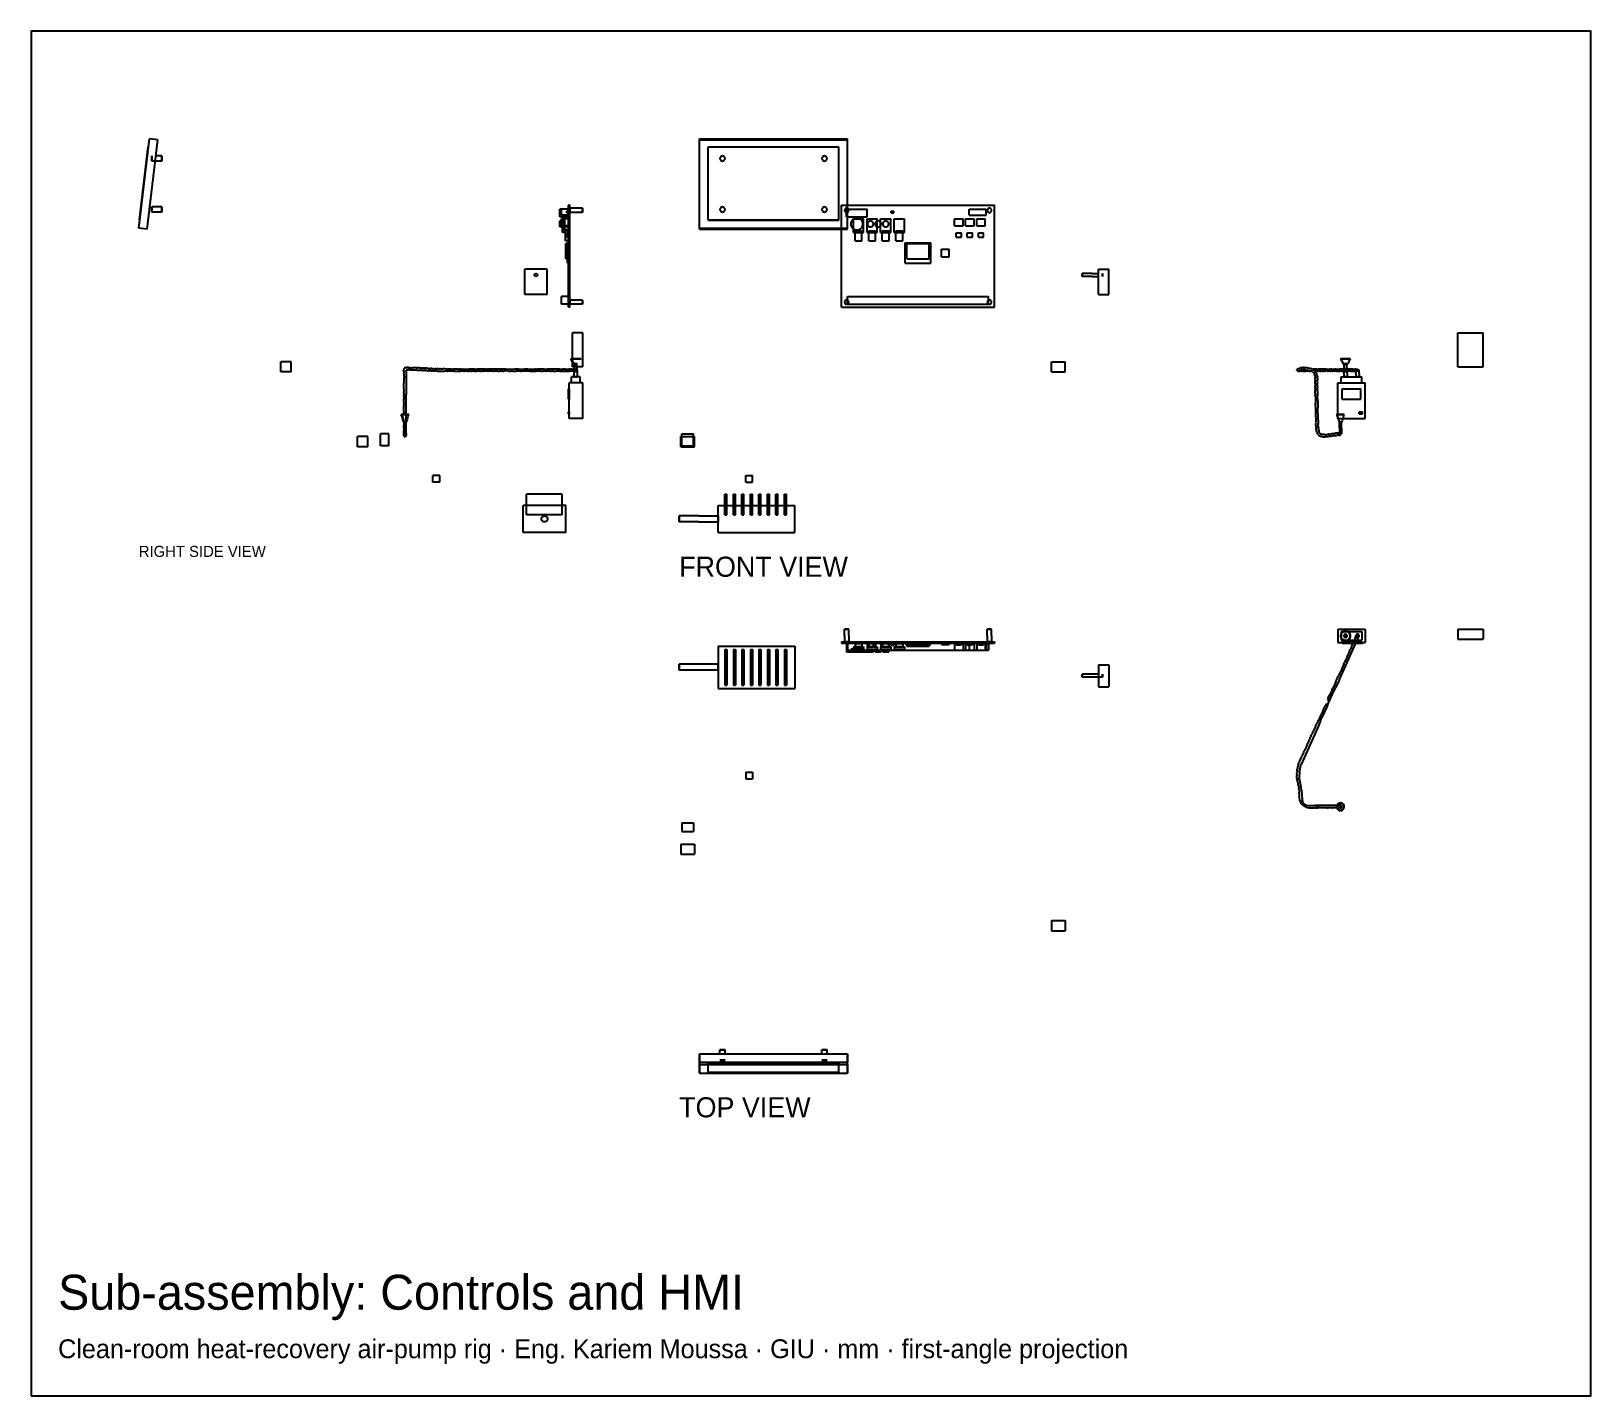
# Model space of a CAD drawing. Header units: millimetres. Extents: x -1253 to 582, y -1010 to 595.
import ezdxf

# ---------------------------------------------------------------- set-up
doc = ezdxf.new("R2010")
doc.units = ezdxf.units.MM
for name, color, linetype in [('BORDER', 7, 'Continuous'), ('HIDDEN', 8, 'Continuous'), ('TEXT', 5, 'Continuous'), ('VISIBLE', 7, 'Continuous')]:
    doc.layers.add(name, color=color, linetype=linetype)

msp = doc.modelspace()

# ---------------------------------------------------------------- texts
at = {"layer": 'TEXT'}
for s, height, p in [('RIGHT SIDE VIEW', 13.058, (-1126.8, -23.7)), ('FRONT VIEW', 23.65, (-491, -47)), ('TOP VIEW', 23.65, (-491, -682.9)), ('Sub-assembly: Controls and HMI', 41.128, (-1221.7, -909.2)), ('Clean-room heat-recovery air-pump rig · Eng. Kariem Moussa · GIU · mm · first-angle projection', 22.146, (-1221.7, -966.2))]:
    msp.add_text(s, height=height, dxfattribs=at).set_placement(p)

# ---------------------------------------------------------------- linework, layer by layer
at = {"layer": 'BORDER'}
msp.add_lwpolyline([(-1253.4, -1010.5), (581.5, -1010.5), (581.5, 594.8), (-1253.4, 594.8)], close=True, dxfattribs=at)
at = {"layer": 'HIDDEN'}
for points in [[(-1126.8, 363), (-1114.1, 468.2)], [(-1116.9, 361.8), (-1104.2, 467)], [(-1104.2, 467), (-1114.1, 468.2)], [(-467, 467), (-467, 468.2)], [(-467, 467), (-293, 467)], [(-467, 361.8), (-467, 467)], [(-293, 467), (-293, 468.2)], [(-293, 361.8), (-293, 467)], [(-1126.1, 372.7), (-1115.7, 458.6)], [(-1125.6, 372.6), (-1115.3, 458.6)], [(-1125.6, 372.6), (-1115.3, 458.6)], [(-1115.3, 458.6), (-1115.7, 458.6)], [(-1115.3, 458.6), (-1115.3, 458.6)], [(-1111.5, 448), (-1111.5, 447.9)], [(-1111.5, 447.9), (-1111.5, 448)], [(-1111.5, 448), (-1111.5, 447.9)], [(-1111.5, 447.9), (-1111.5, 448)], [(-1111.5, 447.9), (-1111.5, 447.7)], [(-1111.5, 447.7), (-1111.5, 447.9)], [(-1111.5, 447.9), (-1111.5, 447.7)], [(-1111.5, 447.7), (-1111.5, 447.9)], [(-1111.5, 447.7), (-1111.5, 447.2)], [(-1111.5, 447.2), (-1111.5, 447.7)], [(-1111.5, 447.7), (-1111.5, 447.2)], [(-1111.5, 447.2), (-1111.5, 447.7)], [(-1111.5, 447.2), (-1111.5, 446.7)], [(-1111.5, 446.7), (-1111.5, 447.2)], [(-1111.5, 447.2), (-1111.5, 446.7)], [(-1111.5, 446.7), (-1111.5, 447.2)], [(-1111.5, 446.7), (-1111.5, 446.1)], [(-1111.5, 446.1), (-1111.5, 446.7)], [(-1111.5, 446.7), (-1111.5, 446.1)], [(-1111.5, 446.1), (-1111.5, 446.7)], [(-1111.5, 446.1), (-1111.5, 445.4)], [(-1111.5, 445.4), (-1111.5, 446.1)], [(-1111.5, 446.1), (-1111.5, 445.4)], [(-1111.5, 445.4), (-1111.5, 446.1)], [(-1111.5, 445.4), (-1111.5, 444.6)], [(-1111.5, 444.6), (-1111.5, 445.4)], [(-1111.5, 445.4), (-1111.5, 444.6)], [(-1111.5, 444.6), (-1111.5, 445.4)], [(-1111.5, 444.6), (-1111.5, 443.9)], [(-1111.5, 443.9), (-1111.5, 444.6)], [(-1111.5, 444.6), (-1111.5, 443.9)], [(-1111.5, 443.9), (-1111.5, 444.6)], [(-1111.5, 443.9), (-1111.5, 443.3)], [(-1111.5, 443.3), (-1111.5, 443.9)], [(-1111.5, 443.9), (-1111.5, 443.3)], [(-1111.5, 443.3), (-1111.5, 443.9)], [(-1111.5, 443.3), (-1111.5, 442.8)], [(-1111.5, 442.8), (-1111.5, 443.3)], [(-1111.5, 443.3), (-1111.5, 442.8)], [(-1111.5, 442.8), (-1111.5, 443.3)], [(-1111.5, 442.8), (-1111.5, 442.3)], [(-1111.5, 442.3), (-1111.5, 442.8)], [(-1111.5, 442.8), (-1111.5, 442.3)], [(-1111.5, 442.3), (-1111.5, 442.8)], [(-1111.5, 442.3), (-1111.5, 442.1)], [(-1111.5, 442.1), (-1111.5, 442.3)], [(-1111.5, 442.3), (-1111.5, 442.1)], [(-1111.5, 442.1), (-1111.5, 442.3)], [(-1111.5, 442.1), (-1111.5, 442)], [(-1111.5, 442), (-1111.5, 442.1)], [(-1111.5, 442.1), (-1111.5, 442)], [(-1111.5, 442), (-1111.5, 442.1)], [(-1099.5, 442), (-1111.5, 442)], [(-1107.2, 442), (-1111.5, 442)], [(-1099.5, 448), (-1099.5, 447.9)], [(-1099.5, 447.9), (-1099.5, 448)], [(-1099.5, 448), (-1099.5, 447.9)], [(-1099.5, 447.9), (-1099.5, 447.7)], [(-1099.5, 447.7), (-1099.5, 447.9)], [(-1099.5, 447.9), (-1099.5, 447.7)], [(-1099.5, 447.7), (-1099.5, 447.2)], [(-1099.5, 447.2), (-1099.5, 447.7)], [(-1099.5, 447.7), (-1099.5, 447.2)], [(-1099.5, 447.2), (-1099.5, 446.7)], [(-1099.5, 446.7), (-1099.5, 447.2)], [(-1099.5, 447.2), (-1099.5, 446.7)], [(-1099.5, 446.7), (-1099.5, 446.1)], [(-1099.5, 446.1), (-1099.5, 446.7)], [(-1099.5, 446.7), (-1099.5, 446.1)], [(-1099.5, 446.1), (-1099.5, 445.4)], [(-1099.5, 445.4), (-1099.5, 446.1)], [(-1099.5, 446.1), (-1099.5, 445.4)], [(-1099.5, 445.4), (-1099.5, 444.6)], [(-1099.5, 444.6), (-1099.5, 445.4)], [(-1099.5, 445.4), (-1099.5, 444.6)], [(-1099.5, 444.6), (-1099.5, 443.9)], [(-1099.5, 443.9), (-1099.5, 444.6)], [(-1099.5, 444.6), (-1099.5, 443.9)], [(-1099.5, 443.9), (-1099.5, 443.3)], [(-1099.5, 443.3), (-1099.5, 443.9)], [(-1099.5, 443.9), (-1099.5, 443.3)], [(-1099.5, 443.3), (-1099.5, 442.8)], [(-1099.5, 442.8), (-1099.5, 443.3)], [(-1099.5, 443.3), (-1099.5, 442.8)], [(-1099.5, 442.8), (-1099.5, 442.3)], [(-1099.5, 442.3), (-1099.5, 442.8)], [(-1099.5, 442.8), (-1099.5, 442.3)], [(-1099.5, 442.3), (-1099.5, 442.1)], [(-1099.5, 442.1), (-1099.5, 442.3)], [(-1099.5, 442.3), (-1099.5, 442.1)], [(-1099.5, 442.1), (-1099.5, 442)], [(-1099.5, 442), (-1099.5, 442.1)], [(-1099.5, 442.1), (-1099.5, 442)], [(-457, 458.6), (-303, 458.6)], [(-457, 372.6), (-457, 458.6)], [(-457, 458.6), (-457, 458.6)], [(-442.8, 446.1), (-443, 445.4)], [(-442.8, 446.1), (-443, 445.4)], [(-443, 445.4), (-443, 444.6)], [(-443, 445.4), (-443, 444.6)], [(-443, 444.6), (-442.8, 443.9)], [(-443, 444.6), (-442.8, 443.9)], [(-442.5, 446.7), (-442.8, 446.1)], [(-442.5, 446.7), (-442.8, 446.1)], [(-442.8, 443.9), (-442.5, 443.3)], [(-442.8, 443.9), (-442.5, 443.3)], [(-442, 447.2), (-442.5, 446.7)], [(-442, 447.2), (-442.5, 446.7)], [(-442.5, 443.3), (-442, 442.8)], [(-442.5, 443.3), (-442, 442.8)], [(-441.4, 447.7), (-442, 447.2)], [(-441.4, 447.7), (-442, 447.2)], [(-442, 442.8), (-441.4, 442.3)], [(-442, 442.8), (-441.4, 442.3)], [(-440.7, 447.9), (-441.4, 447.7)], [(-440.7, 447.9), (-441.4, 447.7)], [(-441.4, 442.3), (-440.7, 442.1)], [(-441.4, 442.3), (-440.7, 442.1)], [(-440, 448), (-440.7, 447.9)], [(-440, 448), (-440.7, 447.9)], [(-440.7, 442.1), (-440, 442)], [(-440.7, 442.1), (-440, 442)], [(-439.3, 447.9), (-440, 448)], [(-439.3, 447.9), (-440, 448)], [(-440, 442), (-439.3, 442.1)], [(-440, 442), (-439.3, 442.1)], [(-438.6, 447.7), (-439.3, 447.9)], [(-438.6, 447.7), (-439.3, 447.9)], [(-439.3, 442.1), (-438.6, 442.3)], [(-439.3, 442.1), (-438.6, 442.3)], [(-438, 447.2), (-438.6, 447.7)], [(-438, 447.2), (-438.6, 447.7)], [(-438.6, 442.3), (-438, 442.8)], [(-438.6, 442.3), (-438, 442.8)], [(-437.5, 446.7), (-438, 447.2)], [(-437.5, 446.7), (-438, 447.2)], [(-438, 442.8), (-437.5, 443.3)], [(-438, 442.8), (-437.5, 443.3)], [(-437.2, 446.1), (-437.5, 446.7)], [(-437.2, 446.1), (-437.5, 446.7)], [(-437.5, 443.3), (-437.2, 443.9)], [(-437.5, 443.3), (-437.2, 443.9)], [(-437, 445.4), (-437.2, 446.1)], [(-437, 445.4), (-437.2, 446.1)], [(-437.2, 443.9), (-437, 444.6)], [(-437.2, 443.9), (-437, 444.6)], [(-437, 444.6), (-437, 445.4)], [(-437, 444.6), (-437, 445.4)], [(-322.8, 446.1), (-323, 445.4)], [(-322.8, 446.1), (-323, 445.4)], [(-323, 445.4), (-323, 444.6)], [(-323, 445.4), (-323, 444.6)], [(-323, 444.6), (-322.8, 443.9)], [(-323, 444.6), (-322.8, 443.9)], [(-322.5, 446.7), (-322.8, 446.1)], [(-322.5, 446.7), (-322.8, 446.1)], [(-322.8, 443.9), (-322.5, 443.3)], [(-322.8, 443.9), (-322.5, 443.3)], [(-322, 447.2), (-322.5, 446.7)], [(-322, 447.2), (-322.5, 446.7)], [(-322.5, 443.3), (-322, 442.8)], [(-322.5, 443.3), (-322, 442.8)], [(-321.4, 447.7), (-322, 447.2)], [(-321.4, 447.7), (-322, 447.2)], [(-322, 442.8), (-321.4, 442.3)], [(-322, 442.8), (-321.4, 442.3)], [(-320.7, 447.9), (-321.4, 447.7)], [(-320.7, 447.9), (-321.4, 447.7)], [(-321.4, 442.3), (-320.7, 442.1)], [(-321.4, 442.3), (-320.7, 442.1)], [(-320, 448), (-320.7, 447.9)], [(-320, 448), (-320.7, 447.9)], [(-320.7, 442.1), (-320, 442)], [(-320.7, 442.1), (-320, 442)], [(-319.3, 447.9), (-320, 448)], [(-319.3, 447.9), (-320, 448)], [(-320, 442), (-319.3, 442.1)], [(-320, 442), (-319.3, 442.1)], [(-318.6, 447.7), (-319.3, 447.9)], [(-318.6, 447.7), (-319.3, 447.9)], [(-319.3, 442.1), (-318.6, 442.3)], [(-319.3, 442.1), (-318.6, 442.3)], [(-318, 447.2), (-318.6, 447.7)], [(-318, 447.2), (-318.6, 447.7)], [(-318.6, 442.3), (-318, 442.8)], [(-318.6, 442.3), (-318, 442.8)], [(-317.5, 446.7), (-318, 447.2)], [(-317.5, 446.7), (-318, 447.2)], [(-318, 442.8), (-317.5, 443.3)], [(-318, 442.8), (-317.5, 443.3)], [(-317.2, 446.1), (-317.5, 446.7)], [(-317.2, 446.1), (-317.5, 446.7)], [(-317.5, 443.3), (-317.2, 443.9)], [(-317.5, 443.3), (-317.2, 443.9)], [(-317, 445.4), (-317.2, 446.1)], [(-317, 445.4), (-317.2, 446.1)], [(-317.2, 443.9), (-317, 444.6)], [(-317.2, 443.9), (-317, 444.6)], [(-317, 444.6), (-317, 445.4)], [(-317, 444.6), (-317, 445.4)], [(-303, 372.6), (-303, 458.6)], [(-303, 458.6), (-303, 458.6)], [(-1111.5, 388), (-1111.5, 387.9)], [(-1111.5, 387.9), (-1111.5, 388)], [(-1111.5, 388), (-1111.5, 387.9)], [(-1111.5, 387.9), (-1111.5, 387.7)], [(-1111.5, 387.7), (-1111.5, 387.9)], [(-1111.5, 387.9), (-1111.5, 387.7)], [(-1111.5, 387.7), (-1111.5, 387.2)], [(-1111.5, 387.2), (-1111.5, 387.7)], [(-1111.5, 387.7), (-1111.5, 387.2)], [(-1111.5, 387.2), (-1111.5, 386.7)], [(-1111.5, 386.7), (-1111.5, 387.2)], [(-1111.5, 387.2), (-1111.5, 386.7)], [(-1111.5, 386.7), (-1111.5, 386.1)], [(-1111.5, 386.1), (-1111.5, 386.7)], [(-1111.5, 386.7), (-1111.5, 386.1)], [(-1111.5, 386.1), (-1111.5, 385.4)], [(-1111.5, 385.4), (-1111.5, 386.1)], [(-1111.5, 386.1), (-1111.5, 385.4)], [(-1111.5, 385.4), (-1111.5, 384.6)], [(-1111.5, 384.6), (-1111.5, 385.4)], [(-1111.5, 385.4), (-1111.5, 384.6)], [(-1099.5, 388), (-1099.5, 387.9)], [(-1099.5, 387.9), (-1099.5, 388)], [(-1099.5, 388), (-1099.5, 387.9)], [(-1099.5, 387.9), (-1099.5, 387.7)], [(-1099.5, 387.7), (-1099.5, 387.9)], [(-1099.5, 387.9), (-1099.5, 387.7)], [(-1099.5, 387.7), (-1099.5, 387.2)], [(-1099.5, 387.2), (-1099.5, 387.7)], [(-1099.5, 387.7), (-1099.5, 387.2)], [(-1099.5, 387.2), (-1099.5, 386.7)], [(-1099.5, 386.7), (-1099.5, 387.2)], [(-1099.5, 387.2), (-1099.5, 386.7)], [(-1099.5, 386.7), (-1099.5, 386.1)], [(-1099.5, 386.1), (-1099.5, 386.7)], [(-1099.5, 386.7), (-1099.5, 386.1)], [(-1099.5, 386.1), (-1099.5, 385.4)], [(-1099.5, 385.4), (-1099.5, 386.1)], [(-1099.5, 386.1), (-1099.5, 385.4)], [(-1099.5, 385.4), (-1099.5, 384.6)], [(-1099.5, 384.6), (-1099.5, 385.4)], [(-1099.5, 385.4), (-1099.5, 384.6)], [(-621.3, 385.5), (-631.3, 385.5)], [(-631.3, 376.5), (-631.3, 385.5)], [(-621.3, 385.5), (-629.3, 385.5)], [(-621.3, 385.5), (-629.3, 385.5)], [(-629.3, 378.5), (-629.3, 385.5)], [(-619.7, 390), (-621.3, 390)], [(-621.3, 270), (-621.3, 390)], [(-621.3, 376.5), (-621.3, 385.5)], [(-621.3, 376.5), (-621.3, 385.5)], [(-621.3, 378.5), (-621.3, 385.5)], [(-621.3, 378.5), (-621.3, 385.5)], [(-619.7, 270), (-619.7, 390)], [(-619.7, 386.5), (-619.7, 386.4)], [(-619.7, 386.4), (-619.7, 386.5)], [(-619.7, 386.5), (-619.7, 386.4)], [(-619.7, 386.4), (-619.7, 386.5)], [(-619.7, 386.4), (-619.7, 386.2)], [(-619.7, 386.2), (-619.7, 386.4)], [(-619.7, 386.4), (-619.7, 386.2)], [(-619.7, 386.2), (-619.7, 386.4)], [(-619.7, 386.2), (-619.7, 385.9)], [(-619.7, 385.9), (-619.7, 386.2)], [(-619.7, 386.2), (-619.7, 385.9)], [(-619.7, 385.9), (-619.7, 386.2)], [(-619.7, 385.9), (-619.7, 385.4)], [(-619.7, 385.4), (-619.7, 385.9)], [(-619.7, 385.9), (-619.7, 385.4)], [(-619.7, 385.4), (-619.7, 385.9)], [(-619.7, 385.4), (-619.7, 384.9)], [(-619.7, 384.9), (-619.7, 385.4)], [(-619.7, 385.4), (-619.7, 384.9)], [(-619.7, 384.9), (-619.7, 385.4)], [(-604.7, 386.5), (-604.7, 386.4)], [(-604.7, 386.4), (-604.7, 386.5)], [(-604.7, 386.5), (-604.7, 386.4)], [(-604.7, 386.4), (-604.7, 386.2)], [(-604.7, 386.2), (-604.7, 386.4)], [(-604.7, 386.4), (-604.7, 386.2)], [(-604.7, 386.2), (-604.7, 385.9)], [(-604.7, 385.9), (-604.7, 386.2)], [(-604.7, 386.2), (-604.7, 385.9)], [(-604.7, 385.9), (-604.7, 385.4)], [(-604.7, 385.4), (-604.7, 385.9)], [(-604.7, 385.9), (-604.7, 385.4)], [(-604.7, 385.4), (-604.7, 384.9)], [(-604.7, 384.9), (-604.7, 385.4)], [(-604.7, 385.4), (-604.7, 384.9)], [(-442.8, 386.1), (-443, 385.4)], [(-442.8, 386.1), (-443, 385.4)], [(-443, 385.4), (-443, 384.6)], [(-443, 385.4), (-443, 384.6)], [(-442.5, 386.7), (-442.8, 386.1)], [(-442.5, 386.7), (-442.8, 386.1)], [(-442, 387.2), (-442.5, 386.7)], [(-442, 387.2), (-442.5, 386.7)], [(-441.4, 387.7), (-442, 387.2)], [(-441.4, 387.7), (-442, 387.2)], [(-440.7, 387.9), (-441.4, 387.7)], [(-440.7, 387.9), (-441.4, 387.7)], [(-440, 388), (-440.7, 387.9)], [(-440, 388), (-440.7, 387.9)], [(-439.3, 387.9), (-440, 388)], [(-439.3, 387.9), (-440, 388)], [(-438.6, 387.7), (-439.3, 387.9)], [(-438.6, 387.7), (-439.3, 387.9)], [(-438, 387.2), (-438.6, 387.7)], [(-438, 387.2), (-438.6, 387.7)], [(-437.5, 386.7), (-438, 387.2)], [(-437.5, 386.7), (-438, 387.2)], [(-437.2, 386.1), (-437.5, 386.7)], [(-437.2, 386.1), (-437.5, 386.7)], [(-437, 385.4), (-437.2, 386.1)], [(-437, 385.4), (-437.2, 386.1)], [(-437, 384.6), (-437, 385.4)], [(-437, 384.6), (-437, 385.4)], [(-322.8, 386.1), (-323, 385.4)], [(-322.8, 386.1), (-323, 385.4)], [(-323, 385.4), (-323, 384.6)], [(-323, 385.4), (-323, 384.6)], [(-322.5, 386.7), (-322.8, 386.1)], [(-322.5, 386.7), (-322.8, 386.1)], [(-322, 387.2), (-322.5, 386.7)], [(-322, 387.2), (-322.5, 386.7)], [(-321.4, 387.7), (-322, 387.2)], [(-321.4, 387.7), (-322, 387.2)], [(-320.7, 387.9), (-321.4, 387.7)], [(-320.7, 387.9), (-321.4, 387.7)], [(-320, 388), (-320.7, 387.9)], [(-320, 388), (-320.7, 387.9)], [(-319.3, 387.9), (-320, 388)], [(-319.3, 387.9), (-320, 388)], [(-318.6, 387.7), (-319.3, 387.9)], [(-318.6, 387.7), (-319.3, 387.9)], [(-318, 387.2), (-318.6, 387.7)], [(-318, 387.2), (-318.6, 387.7)], [(-317.5, 386.7), (-318, 387.2)], [(-317.5, 386.7), (-318, 387.2)], [(-317.2, 386.1), (-317.5, 386.7)], [(-317.2, 386.1), (-317.5, 386.7)], [(-317, 385.4), (-317.2, 386.1)], [(-317, 385.4), (-317.2, 386.1)], [(-317, 384.6), (-317, 385.4)], [(-317, 384.6), (-317, 385.4)], [(-300, 390), (-293, 390)], [(-300, 390), (-120, 390)], [(-300, 270), (-300, 390)], [(-300, 361.8), (-300, 390)], [(-296.1, 385.4), (-296.3, 384.9)], [(-296.1, 385.4), (-296.3, 384.9)], [(-295.7, 385.9), (-296.1, 385.4)], [(-295.7, 385.9), (-296.1, 385.4)], [(-295.2, 386.2), (-295.7, 385.9)], [(-295.2, 386.2), (-295.7, 385.9)], [(-294.6, 386.4), (-295.2, 386.2)], [(-294.6, 386.4), (-295.2, 386.2)], [(-294, 386.5), (-294.6, 386.4)], [(-294, 386.5), (-294.6, 386.4)], [(-293.4, 386.4), (-294, 386.5)], [(-293.4, 386.4), (-294, 386.5)], [(-294, 385.5), (-293, 385.5)], [(-294, 385.5), (-270, 385.5)], [(-294, 376.5), (-294, 385.5)], [(-294, 376.5), (-294, 385.5)], [(-292.8, 386.2), (-293.4, 386.4)], [(-292.8, 386.2), (-293.4, 386.4)], [(-292.3, 385.9), (-292.8, 386.2)], [(-292.3, 385.9), (-292.8, 386.2)], [(-291.9, 385.4), (-292.3, 385.9)], [(-291.9, 385.4), (-292.3, 385.9)], [(-291.7, 384.9), (-291.9, 385.4)], [(-291.7, 384.9), (-291.9, 385.4)], [(-270, 376.5), (-270, 385.5)], [(-150, 385.5), (-130, 385.5)], [(-150, 378.5), (-150, 385.5)], [(-130, 378.5), (-130, 385.5)], [(-128.1, 385.4), (-128.3, 384.9)], [(-128.1, 385.4), (-128.3, 384.9)], [(-127.7, 385.9), (-128.1, 385.4)], [(-127.7, 385.9), (-128.1, 385.4)], [(-127.2, 386.2), (-127.7, 385.9)], [(-127.2, 386.2), (-127.7, 385.9)], [(-126.6, 386.4), (-127.2, 386.2)], [(-126.6, 386.4), (-127.2, 386.2)], [(-126, 386.5), (-126.6, 386.4)], [(-126, 386.5), (-126.6, 386.4)], [(-125.4, 386.4), (-126, 386.5)], [(-125.4, 386.4), (-126, 386.5)], [(-124.8, 386.2), (-125.4, 386.4)], [(-124.8, 386.2), (-125.4, 386.4)], [(-124.3, 385.9), (-124.8, 386.2)], [(-124.3, 385.9), (-124.8, 386.2)], [(-123.9, 385.4), (-124.3, 385.9)], [(-123.9, 385.4), (-124.3, 385.9)], [(-123.7, 384.9), (-123.9, 385.4)], [(-123.7, 384.9), (-123.9, 385.4)], [(-120, 270), (-120, 390)], [(-1125.6, 372.6), (-1126.1, 372.7)], [(-1125.6, 372.6), (-1125.7, 372.6)], [(-1111.5, 384.6), (-1111.5, 383.9)], [(-1111.5, 383.9), (-1111.5, 384.6)], [(-1111.5, 384.6), (-1111.5, 383.9)], [(-1111.5, 383.9), (-1111.5, 383.3)], [(-1111.5, 383.3), (-1111.5, 383.9)], [(-1111.5, 383.9), (-1111.5, 383.3)], [(-1111.5, 383.3), (-1111.5, 382.8)], [(-1111.5, 382.8), (-1111.5, 383.3)], [(-1111.5, 383.3), (-1111.5, 382.8)], [(-1111.5, 382.8), (-1111.5, 382.3)], [(-1111.5, 382.3), (-1111.5, 382.8)], [(-1111.5, 382.8), (-1111.5, 382.3)], [(-1111.5, 382.3), (-1111.5, 382.1)], [(-1111.5, 382.1), (-1111.5, 382.3)], [(-1111.5, 382.3), (-1111.5, 382.1)], [(-1111.5, 382.1), (-1111.5, 382)], [(-1111.5, 382), (-1111.5, 382.1)], [(-1111.5, 382.1), (-1111.5, 382)], [(-1099.5, 382), (-1111.5, 382)], [(-1099.5, 384.6), (-1099.5, 383.9)], [(-1099.5, 383.9), (-1099.5, 384.6)], [(-1099.5, 384.6), (-1099.5, 383.9)], [(-1099.5, 383.9), (-1099.5, 383.3)], [(-1099.5, 383.3), (-1099.5, 383.9)], [(-1099.5, 383.9), (-1099.5, 383.3)], [(-1099.5, 383.3), (-1099.5, 382.8)], [(-1099.5, 382.8), (-1099.5, 383.3)], [(-1099.5, 383.3), (-1099.5, 382.8)], [(-1099.5, 382.8), (-1099.5, 382.3)], [(-1099.5, 382.3), (-1099.5, 382.8)], [(-1099.5, 382.8), (-1099.5, 382.3)], [(-1099.5, 382.3), (-1099.5, 382.1)], [(-1099.5, 382.1), (-1099.5, 382.3)], [(-1099.5, 382.3), (-1099.5, 382.1)], [(-1099.5, 382.1), (-1099.5, 382)], [(-1099.5, 382), (-1099.5, 382.1)], [(-1099.5, 382.1), (-1099.5, 382)], [(-621.3, 376.5), (-631.3, 376.5)], [(-631.3, 371.5), (-631.3, 371.4)], [(-631.3, 371.4), (-631.3, 371.5)], [(-631.3, 371.5), (-631.3, 371.4)], [(-631.3, 371.4), (-631.3, 371.5)], [(-631.3, 371.5), (-631.3, 371.4)], [(-631.3, 371.4), (-631.3, 371.1)], [(-631.3, 371.1), (-631.3, 371.4)], [(-631.3, 371.4), (-631.3, 371.1)], [(-631.3, 371.1), (-631.3, 371.4)], [(-631.3, 371.4), (-631.3, 371.1)], [(-631.3, 371.1), (-631.3, 370.6)], [(-631.3, 370.6), (-631.3, 371.1)], [(-631.3, 371.1), (-631.3, 370.6)], [(-631.3, 370.6), (-631.3, 371.1)], [(-631.3, 371.1), (-631.3, 370.6)], [(-631.3, 370.6), (-631.3, 370)], [(-631.3, 370), (-631.3, 370.6)], [(-631.3, 370.6), (-631.3, 370)], [(-631.3, 370), (-631.3, 370.6)], [(-631.3, 370.6), (-631.3, 370)], [(-631.3, 370), (-631.3, 369.2)], [(-631.3, 369.2), (-631.3, 370)], [(-631.3, 370), (-631.3, 369.2)], [(-631.3, 369.2), (-631.3, 370)], [(-631.3, 370), (-631.3, 369.2)], [(-631.3, 369.2), (-631.3, 368.4)], [(-631.3, 368.4), (-631.3, 369.2)], [(-631.3, 369.2), (-631.3, 368.4)], [(-631.3, 368.4), (-631.3, 369.2)], [(-631.3, 369.2), (-631.3, 368.4)], [(-631.3, 368.4), (-631.3, 367.6)], [(-631.3, 367.6), (-631.3, 368.4)], [(-631.3, 368.4), (-631.3, 367.6)], [(-631.3, 367.6), (-631.3, 368.4)], [(-631.3, 368.4), (-631.3, 367.6)], [(-631.3, 367.6), (-631.3, 366.8)], [(-631.3, 366.8), (-631.3, 367.6)], [(-631.3, 367.6), (-631.3, 366.8)], [(-631.3, 366.8), (-631.3, 367.6)], [(-631.3, 367.6), (-631.3, 366.8)], [(-621.3, 378.5), (-629.3, 378.5)], [(-621.3, 374), (-629.3, 374)], [(-629.3, 366), (-629.3, 374)], [(-621.3, 374), (-629.3, 374)], [(-629.3, 366), (-629.3, 374)], [(-621.3, 374), (-629.3, 374)], [(-629.3, 366), (-629.3, 374)], [(-621.3, 374), (-629.3, 374)], [(-629.3, 366), (-629.3, 374)], [(-621.3, 374), (-629.3, 374)], [(-629.3, 366), (-629.3, 374)], [(-628.3, 375), (-628.3, 374.8)], [(-628.3, 374.8), (-628.3, 374.2)], [(-628.3, 374.2), (-628.3, 373.2)], [(-628.3, 373.2), (-628.3, 374)], [(-628.3, 373.2), (-628.3, 372)], [(-628.3, 372), (-628.3, 373.2)], [(-628.3, 372), (-628.3, 370.5)], [(-628.3, 370.5), (-628.3, 372)], [(-628.3, 370.5), (-628.3, 368.8)], [(-628.3, 368.8), (-628.3, 370.5)], [(-628.3, 368.8), (-628.3, 367.2)], [(-628.3, 367.2), (-628.3, 368.8)], [(-628.3, 367.2), (-628.3, 365.5)], [(-628.3, 365.5), (-628.3, 367.2)], [(-625.6, 374), (-628.1, 374)], [(-628.1, 358), (-628.1, 374)], [(-625.6, 374), (-628.1, 374)], [(-628.1, 358), (-628.1, 374)], [(-625.6, 374), (-628.1, 374)], [(-628.1, 358), (-628.1, 374)], [(-625.6, 374), (-628.1, 374)], [(-628.1, 358), (-628.1, 374)], [(-625.6, 374), (-628.1, 374)], [(-628.1, 358), (-628.1, 374)], [(-625.6, 374), (-628.1, 374)], [(-628.1, 358), (-628.1, 374)], [(-625.6, 374), (-628.1, 374)], [(-628.1, 366), (-628.1, 374)], [(-625.6, 374), (-628.1, 374)], [(-628.1, 358), (-628.1, 374)], [(-625.6, 358), (-625.6, 374)], [(-625.6, 358), (-625.6, 374)], [(-625.6, 358), (-625.6, 374)], [(-625.6, 358), (-625.6, 374)], [(-625.6, 358), (-625.6, 374)], [(-625.6, 358), (-625.6, 374)], [(-625.6, 366), (-625.6, 374)], [(-625.6, 358), (-625.6, 374)], [(-621.3, 383), (-623.3, 383)], [(-623.3, 381), (-623.3, 383)], [(-621.3, 383), (-623.3, 383)], [(-623.3, 381), (-623.3, 383)], [(-621.3, 381), (-623.3, 381)], [(-621.3, 381), (-623.3, 381)], [(-621.3, 381), (-621.3, 383)], [(-621.3, 381), (-621.3, 383)], [(-621.3, 375), (-621.3, 374.8)], [(-621.3, 374.8), (-621.3, 375)], [(-621.3, 374.8), (-621.3, 374.2)], [(-621.3, 374.2), (-621.3, 374.8)], [(-621.3, 374.2), (-621.3, 373.2)], [(-621.3, 373.2), (-621.3, 374.2)], [(-621.3, 366), (-621.3, 374)], [(-621.3, 366), (-621.3, 374)], [(-621.3, 366), (-621.3, 374)], [(-621.3, 366), (-621.3, 374)], [(-621.3, 366), (-621.3, 374)], [(-621.3, 366), (-621.3, 374)], [(-621.3, 373.2), (-621.3, 372)], [(-621.3, 372), (-621.3, 373.2)], [(-621.3, 372), (-621.3, 370.5)], [(-621.3, 370.5), (-621.3, 372)], [(-621.3, 371.5), (-621.3, 371.4)], [(-621.3, 371.4), (-621.3, 371.5)], [(-621.3, 371.5), (-621.3, 371.4)], [(-621.3, 371.4), (-621.3, 371.5)], [(-621.3, 371.5), (-621.3, 371.4)], [(-621.3, 371.4), (-621.3, 371.5)], [(-621.3, 371.4), (-621.3, 371.1)], [(-621.3, 371.1), (-621.3, 371.4)], [(-621.3, 371.4), (-621.3, 371.1)], [(-621.3, 371.1), (-621.3, 371.4)], [(-621.3, 371.4), (-621.3, 371.1)], [(-621.3, 371.1), (-621.3, 371.4)], [(-621.3, 371.1), (-621.3, 370.6)], [(-621.3, 370.6), (-621.3, 371.1)], [(-621.3, 371.1), (-621.3, 370.6)], [(-621.3, 370.6), (-621.3, 371.1)], [(-621.3, 371.1), (-621.3, 370.6)], [(-621.3, 370.6), (-621.3, 371.1)], [(-621.3, 370.6), (-621.3, 370)], [(-621.3, 370), (-621.3, 370.6)], [(-621.3, 370.6), (-621.3, 370)], [(-621.3, 370), (-621.3, 370.6)], [(-621.3, 370.6), (-621.3, 370)], [(-621.3, 370), (-621.3, 370.6)], [(-621.3, 370.5), (-621.3, 368.8)], [(-621.3, 368.8), (-621.3, 370.5)], [(-621.3, 370), (-621.3, 369.2)], [(-621.3, 369.2), (-621.3, 370)], [(-621.3, 370), (-621.3, 369.2)], [(-621.3, 369.2), (-621.3, 370)], [(-621.3, 370), (-621.3, 369.2)], [(-621.3, 369.2), (-621.3, 370)], [(-621.3, 369.2), (-621.3, 368.4)], [(-621.3, 368.4), (-621.3, 369.2)], [(-621.3, 369.2), (-621.3, 368.4)], [(-621.3, 368.4), (-621.3, 369.2)], [(-621.3, 369.2), (-621.3, 368.4)], [(-621.3, 368.4), (-621.3, 369.2)], [(-621.3, 368.8), (-621.3, 367.2)], [(-621.3, 367.2), (-621.3, 368.8)], [(-621.3, 368.4), (-621.3, 367.6)], [(-621.3, 367.6), (-621.3, 368.4)], [(-621.3, 368.4), (-621.3, 367.6)], [(-621.3, 367.6), (-621.3, 368.4)], [(-621.3, 368.4), (-621.3, 367.6)], [(-621.3, 367.6), (-621.3, 368.4)], [(-621.3, 367.6), (-621.3, 366.8)], [(-621.3, 366.8), (-621.3, 367.6)], [(-621.3, 367.6), (-621.3, 366.8)], [(-621.3, 366.8), (-621.3, 367.6)], [(-621.3, 367.6), (-621.3, 366.8)], [(-621.3, 366.8), (-621.3, 367.6)], [(-621.3, 367.2), (-621.3, 365.5)], [(-621.3, 365.5), (-621.3, 367.2)], [(-619.7, 384.9), (-619.7, 384.3)], [(-619.7, 384.3), (-619.7, 384.9)], [(-619.7, 384.9), (-619.7, 384.3)], [(-619.7, 384.3), (-619.7, 384.9)], [(-619.7, 384.3), (-619.7, 383.7)], [(-619.7, 383.7), (-619.7, 384.3)], [(-619.7, 384.3), (-619.7, 383.7)], [(-619.7, 383.7), (-619.7, 384.3)], [(-619.7, 383.7), (-619.7, 383.1)], [(-619.7, 383.1), (-619.7, 383.7)], [(-619.7, 383.7), (-619.7, 383.1)], [(-619.7, 383.1), (-619.7, 383.7)], [(-619.7, 383.1), (-619.7, 382.6)], [(-619.7, 382.6), (-619.7, 383.1)], [(-619.7, 383.1), (-619.7, 382.6)], [(-619.7, 382.6), (-619.7, 383.1)], [(-619.7, 382.6), (-619.7, 382.1)], [(-619.7, 382.1), (-619.7, 382.6)], [(-619.7, 382.6), (-619.7, 382.1)], [(-619.7, 382.1), (-619.7, 382.6)], [(-619.7, 382.1), (-619.7, 381.8)], [(-619.7, 381.8), (-619.7, 382.1)], [(-619.7, 382.1), (-619.7, 381.8)], [(-619.7, 381.8), (-619.7, 382.1)], [(-619.7, 381.8), (-619.7, 381.6)], [(-619.7, 381.6), (-619.7, 381.8)], [(-619.7, 381.8), (-619.7, 381.6)], [(-619.7, 381.6), (-619.7, 381.8)], [(-619.7, 381.6), (-619.7, 381.5)], [(-619.7, 381.5), (-619.7, 381.6)], [(-619.7, 381.6), (-619.7, 381.5)], [(-619.7, 381.5), (-619.7, 381.6)], [(-604.7, 381.5), (-619.7, 381.5)], [(-604.7, 384.9), (-604.7, 384.3)], [(-604.7, 384.3), (-604.7, 384.9)], [(-604.7, 384.9), (-604.7, 384.3)], [(-604.7, 384.3), (-604.7, 383.7)], [(-604.7, 383.7), (-604.7, 384.3)], [(-604.7, 384.3), (-604.7, 383.7)], [(-604.7, 383.7), (-604.7, 383.1)], [(-604.7, 383.1), (-604.7, 383.7)], [(-604.7, 383.7), (-604.7, 383.1)], [(-604.7, 383.1), (-604.7, 382.6)], [(-604.7, 382.6), (-604.7, 383.1)], [(-604.7, 383.1), (-604.7, 382.6)], [(-604.7, 382.6), (-604.7, 382.1)], [(-604.7, 382.1), (-604.7, 382.6)], [(-604.7, 382.6), (-604.7, 382.1)], [(-604.7, 382.1), (-604.7, 381.8)], [(-604.7, 381.8), (-604.7, 382.1)], [(-604.7, 382.1), (-604.7, 381.8)], [(-604.7, 381.8), (-604.7, 381.6)], [(-604.7, 381.6), (-604.7, 381.8)], [(-604.7, 381.8), (-604.7, 381.6)], [(-604.7, 381.6), (-604.7, 381.5)], [(-604.7, 381.5), (-604.7, 381.6)], [(-604.7, 381.6), (-604.7, 381.5)], [(-457, 372.6), (-303, 372.6)], [(-457, 372.6), (-457, 372.6)], [(-443, 384.6), (-442.8, 383.9)], [(-443, 384.6), (-442.8, 383.9)], [(-442.8, 383.9), (-442.5, 383.3)], [(-442.8, 383.9), (-442.5, 383.3)], [(-442.5, 383.3), (-442, 382.8)], [(-442.5, 383.3), (-442, 382.8)], [(-442, 382.8), (-441.4, 382.3)], [(-442, 382.8), (-441.4, 382.3)], [(-441.4, 382.3), (-440.7, 382.1)], [(-441.4, 382.3), (-440.7, 382.1)], [(-440.7, 382.1), (-440, 382)], [(-440.7, 382.1), (-440, 382)], [(-440, 382), (-439.3, 382.1)], [(-440, 382), (-439.3, 382.1)], [(-439.3, 382.1), (-438.6, 382.3)], [(-439.3, 382.1), (-438.6, 382.3)], [(-438.6, 382.3), (-438, 382.8)], [(-438.6, 382.3), (-438, 382.8)], [(-438, 382.8), (-437.5, 383.3)], [(-438, 382.8), (-437.5, 383.3)], [(-437.5, 383.3), (-437.2, 383.9)], [(-437.5, 383.3), (-437.2, 383.9)], [(-437.2, 383.9), (-437, 384.6)], [(-437.2, 383.9), (-437, 384.6)], [(-323, 384.6), (-322.8, 383.9)], [(-323, 384.6), (-322.8, 383.9)], [(-322.8, 383.9), (-322.5, 383.3)], [(-322.8, 383.9), (-322.5, 383.3)], [(-322.5, 383.3), (-322, 382.8)], [(-322.5, 383.3), (-322, 382.8)], [(-322, 382.8), (-321.4, 382.3)], [(-322, 382.8), (-321.4, 382.3)], [(-321.4, 382.3), (-320.7, 382.1)], [(-321.4, 382.3), (-320.7, 382.1)], [(-320.7, 382.1), (-320, 382)], [(-320.7, 382.1), (-320, 382)], [(-320, 382), (-319.3, 382.1)], [(-320, 382), (-319.3, 382.1)], [(-319.3, 382.1), (-318.6, 382.3)], [(-319.3, 382.1), (-318.6, 382.3)], [(-318.6, 382.3), (-318, 382.8)], [(-318.6, 382.3), (-318, 382.8)], [(-318, 382.8), (-317.5, 383.3)], [(-318, 382.8), (-317.5, 383.3)], [(-317.5, 383.3), (-317.2, 383.9)], [(-317.5, 383.3), (-317.2, 383.9)], [(-317.2, 383.9), (-317, 384.6)], [(-317.2, 383.9), (-317, 384.6)], [(-303, 372.6), (-303, 372.6)], [(-296.3, 384.9), (-296.5, 384.3)], [(-296.3, 384.9), (-296.5, 384.3)], [(-296.5, 384.3), (-296.5, 383.7)], [(-296.5, 384.3), (-296.5, 383.7)], [(-296.5, 383.7), (-296.3, 383.1)], [(-296.5, 383.7), (-296.3, 383.1)], [(-296.3, 383.1), (-296.1, 382.6)], [(-296.3, 383.1), (-296.1, 382.6)], [(-296.1, 382.6), (-295.7, 382.1)], [(-296.1, 382.6), (-295.7, 382.1)], [(-295.7, 382.1), (-295.2, 381.8)], [(-295.7, 382.1), (-295.2, 381.8)], [(-295.2, 381.8), (-294.6, 381.6)], [(-295.2, 381.8), (-294.6, 381.6)], [(-294.6, 381.6), (-294, 381.5)], [(-294.6, 381.6), (-294, 381.5)], [(-294, 381.5), (-293.4, 381.6)], [(-294, 381.5), (-293.4, 381.6)], [(-294, 376.5), (-293, 376.5)], [(-294, 376.5), (-270, 376.5)], [(-293.4, 381.6), (-292.8, 381.8)], [(-293.4, 381.6), (-292.8, 381.8)], [(-292.8, 381.8), (-292.3, 382.1)], [(-292.8, 381.8), (-292.3, 382.1)], [(-292.3, 382.1), (-291.9, 382.6)], [(-292.3, 382.1), (-291.9, 382.6)], [(-291.9, 382.6), (-291.7, 383.1)], [(-291.9, 382.6), (-291.7, 383.1)], [(-291.5, 384.3), (-291.7, 384.9)], [(-291.5, 384.3), (-291.7, 384.9)], [(-291.7, 383.1), (-291.5, 383.7)], [(-291.7, 383.1), (-291.5, 383.7)], [(-291.5, 383.7), (-291.5, 384.3)], [(-291.5, 383.7), (-291.5, 384.3)], [(-288.5, 370.5), (-288.9, 368.8)], [(-288.9, 368.8), (-288.9, 367.2)], [(-288.9, 367.2), (-288.5, 365.5)], [(-287.8, 372), (-288.5, 370.5)], [(-286.6, 373.2), (-287.8, 372)], [(-285.3, 374.2), (-286.6, 373.2)], [(-286, 374), (-274, 374)], [(-286, 358), (-286, 374)], [(-286, 362.3), (-286, 373.7)], [(-285.5, 374), (-278.5, 374)], [(-283.7, 374.8), (-285.3, 374.2)], [(-282, 375), (-283.7, 374.8)], [(-280.3, 374.8), (-282, 375)], [(-278.7, 374.2), (-280.3, 374.8)], [(-277.4, 373.2), (-278.7, 374.2)], [(-276.2, 372), (-277.4, 373.2)], [(-275.5, 370.5), (-276.2, 372)], [(-275.1, 368.8), (-275.5, 370.5)], [(-275.5, 365.5), (-275.1, 367.2)], [(-275.1, 367.2), (-275.1, 368.8)], [(-274, 358), (-274, 374)], [(-270, 374), (-258, 374)], [(-270, 358), (-270, 374)], [(-269.3, 369.2), (-269.5, 368.4)], [(-269.5, 368.4), (-269.5, 367.6)], [(-269.5, 367.6), (-269.3, 366.8)], [(-268.9, 370), (-269.3, 369.2)], [(-268.3, 370.6), (-268.9, 370)], [(-267.6, 371.1), (-268.3, 370.6)], [(-266.8, 371.4), (-267.6, 371.1)], [(-266, 371.5), (-266.8, 371.4)], [(-265.2, 371.4), (-266, 371.5)], [(-264.4, 371.1), (-265.2, 371.4)], [(-263.7, 370.6), (-264.4, 371.1)], [(-263.1, 370), (-263.7, 370.6)], [(-262.7, 369.2), (-263.1, 370)], [(-262.5, 368.4), (-262.7, 369.2)], [(-262.7, 366.8), (-262.5, 367.6)], [(-262.5, 367.6), (-262.5, 368.4)], [(-260.3, 369.2), (-260.5, 368.4)], [(-260.5, 368.4), (-260.5, 367.6)], [(-260.5, 367.6), (-260.3, 366.8)], [(-259.9, 370), (-260.3, 369.2)], [(-259.3, 370.6), (-259.9, 370)], [(-258.6, 371.1), (-259.3, 370.6)], [(-257.8, 371.4), (-258.6, 371.1)], [(-258, 358), (-258, 374)], [(-258, 364.7), (-258, 371.3)], [(-257, 371.5), (-257.8, 371.4)], [(-256.2, 371.4), (-257, 371.5)], [(-255.4, 371.1), (-256.2, 371.4)], [(-254.7, 370.6), (-255.4, 371.1)], [(-254.1, 370), (-254.7, 370.6)], [(-253.7, 369.2), (-254.1, 370)], [(-254, 374), (-242, 374)], [(-254, 358), (-254, 374)], [(-254, 366.2), (-254, 369.8)], [(-253.5, 368.4), (-253.7, 369.2)], [(-253.7, 366.8), (-253.5, 367.6)], [(-253.5, 367.6), (-253.5, 368.4)], [(-251.3, 369.2), (-251.5, 368.4)], [(-251.5, 368.4), (-251.5, 367.6)], [(-251.5, 367.6), (-251.3, 366.8)], [(-250.9, 370), (-251.3, 369.2)], [(-250.3, 370.6), (-250.9, 370)], [(-249.6, 371.1), (-250.3, 370.6)], [(-248.8, 371.4), (-249.6, 371.1)], [(-248, 371.5), (-248.8, 371.4)], [(-247.2, 371.4), (-248, 371.5)], [(-246.4, 371.1), (-247.2, 371.4)], [(-245.7, 370.6), (-246.4, 371.1)], [(-245.1, 370), (-245.7, 370.6)], [(-244.7, 369.2), (-245.1, 370)], [(-244.5, 368.4), (-244.7, 369.2)], [(-244.7, 366.8), (-244.5, 367.6)], [(-244.5, 367.6), (-244.5, 368.4)], [(-242, 358), (-242, 374)], [(-241.5, 383), (-238.5, 383)], [(-241.5, 381), (-241.5, 383)], [(-241.5, 381), (-238.5, 381)], [(-238.5, 381), (-238.5, 383)], [(-238, 374), (-226, 374)], [(-238, 358), (-238, 374)], [(-226, 358), (-226, 374)], [(-167, 374), (-157, 374)], [(-167, 366), (-167, 374)], [(-157, 366), (-157, 374)], [(-154, 374), (-144, 374)], [(-154, 366), (-154, 374)], [(-150, 378.5), (-130, 378.5)], [(-144, 366), (-144, 374)], [(-141, 374), (-131, 374)], [(-141, 366), (-141, 374)], [(-131, 366), (-131, 374)], [(-128.3, 384.9), (-128.5, 384.3)], [(-128.3, 384.9), (-128.5, 384.3)], [(-128.5, 384.3), (-128.5, 383.7)], [(-128.5, 384.3), (-128.5, 383.7)], [(-128.5, 383.7), (-128.3, 383.1)], [(-128.5, 383.7), (-128.3, 383.1)], [(-128.3, 383.1), (-128.1, 382.6)], [(-128.3, 383.1), (-128.1, 382.6)], [(-128.1, 382.6), (-127.7, 382.1)], [(-128.1, 382.6), (-127.7, 382.1)], [(-127.7, 382.1), (-127.2, 381.8)], [(-127.7, 382.1), (-127.2, 381.8)], [(-127.2, 381.8), (-126.6, 381.6)], [(-127.2, 381.8), (-126.6, 381.6)], [(-126.6, 381.6), (-126, 381.5)], [(-126.6, 381.6), (-126, 381.5)], [(-126, 381.5), (-125.4, 381.6)], [(-126, 381.5), (-125.4, 381.6)], [(-125.4, 381.6), (-124.8, 381.8)], [(-125.4, 381.6), (-124.8, 381.8)], [(-124.8, 381.8), (-124.3, 382.1)], [(-124.8, 381.8), (-124.3, 382.1)], [(-124.3, 382.1), (-123.9, 382.6)], [(-124.3, 382.1), (-123.9, 382.6)], [(-123.9, 382.6), (-123.7, 383.1)], [(-123.9, 382.6), (-123.7, 383.1)], [(-123.5, 384.3), (-123.7, 384.9)], [(-123.5, 384.3), (-123.7, 384.9)], [(-123.7, 383.1), (-123.5, 383.7)], [(-123.7, 383.1), (-123.5, 383.7)], [(-123.5, 383.7), (-123.5, 384.3)], [(-123.5, 383.7), (-123.5, 384.3)], [(-1116.9, 361.8), (-1126.8, 363)], [(-631.3, 366.8), (-631.3, 366)], [(-631.3, 366), (-631.3, 366.8)], [(-631.3, 366.8), (-631.3, 366)], [(-631.3, 366), (-631.3, 366.8)], [(-631.3, 366.8), (-631.3, 366)], [(-631.3, 366), (-631.3, 365.4)], [(-631.3, 365.4), (-631.3, 366)], [(-631.3, 366), (-631.3, 365.4)], [(-631.3, 365.4), (-631.3, 366)], [(-631.3, 366), (-631.3, 365.4)], [(-631.3, 365.4), (-631.3, 364.9)], [(-631.3, 364.9), (-631.3, 365.4)], [(-631.3, 365.4), (-631.3, 364.9)], [(-631.3, 364.9), (-631.3, 365.4)], [(-631.3, 365.4), (-631.3, 364.9)], [(-631.3, 364.9), (-631.3, 364.6)], [(-631.3, 364.6), (-631.3, 364.9)], [(-631.3, 364.9), (-631.3, 364.6)], [(-631.3, 364.6), (-631.3, 364.9)], [(-631.3, 364.9), (-631.3, 364.6)], [(-631.3, 364.6), (-631.3, 364.5)], [(-631.3, 364.5), (-631.3, 364.6)], [(-631.3, 364.6), (-631.3, 364.5)], [(-631.3, 364.5), (-631.3, 364.6)], [(-631.3, 364.6), (-631.3, 364.5)], [(-621.3, 364.5), (-631.3, 364.5)], [(-621.3, 364.5), (-631.3, 364.5)], [(-621.3, 366), (-629.3, 366)], [(-621.3, 366), (-629.3, 366)], [(-621.3, 366), (-629.3, 366)], [(-621.3, 366), (-629.3, 366)], [(-621.3, 366), (-629.3, 366)], [(-628.3, 365.5), (-628.3, 364)], [(-628.3, 364.5), (-628.3, 365.5)], [(-628.3, 364), (-628.3, 362.8)], [(-628.3, 362.8), (-628.3, 361.8)], [(-628.3, 361.8), (-628.3, 361.2)], [(-628.3, 361.2), (-628.3, 361)], [(-625.6, 364.5), (-628.1, 364.5)], [(-625.6, 361), (-628.1, 361)], [(-625.6, 358), (-628.1, 358)], [(-625.6, 358), (-628.1, 358)], [(-625.6, 358), (-628.1, 358)], [(-625.6, 358), (-628.1, 358)], [(-625.6, 358), (-628.1, 358)], [(-625.6, 358), (-628.1, 358)], [(-625.6, 358), (-628.1, 358)], [(-621.4, 360), (-624.9, 360)], [(-624.9, 348), (-624.9, 360)], [(-621.4, 360), (-624.9, 360)], [(-624.9, 348), (-624.9, 360)], [(-621.4, 360), (-624.9, 360)], [(-624.9, 348), (-624.9, 360)], [(-621.4, 360), (-624.9, 360)], [(-624.9, 348), (-624.9, 360)], [(-621.4, 360), (-624.9, 360)], [(-624.9, 348), (-624.9, 360)], [(-621.4, 360), (-624.9, 360)], [(-624.9, 348), (-624.9, 360)], [(-621.4, 360), (-624.9, 360)], [(-624.9, 348), (-624.9, 360)], [(-621.3, 357.5), (-623.1, 357.5)], [(-623.1, 352.5), (-623.1, 357.5)], [(-621.3, 357.5), (-623.1, 357.5)], [(-623.1, 352.5), (-623.1, 357.5)], [(-621.3, 357.5), (-623.1, 357.5)], [(-623.1, 352.5), (-623.1, 357.5)], [(-621.3, 357.5), (-623.1, 357.5)], [(-623.1, 352.5), (-623.1, 357.5)], [(-621.3, 357.5), (-623.1, 357.5)], [(-623.1, 352.5), (-623.1, 357.5)], [(-621.3, 352.5), (-623.1, 352.5)], [(-621.3, 352.5), (-623.1, 352.5)], [(-621.3, 352.5), (-623.1, 352.5)], [(-621.3, 352.5), (-623.1, 352.5)], [(-621.3, 352.5), (-623.1, 352.5)], [(-621.4, 348), (-621.4, 360)], [(-621.4, 348), (-621.4, 360)], [(-621.4, 348), (-621.4, 360)], [(-621.4, 348), (-621.4, 360)], [(-621.4, 348), (-621.4, 360)], [(-621.4, 348), (-621.4, 360)], [(-621.4, 348), (-621.4, 360)], [(-621.4, 352.5), (-621.4, 357.5)], [(-621.3, 366.8), (-621.3, 366)], [(-621.3, 366), (-621.3, 366.8)], [(-621.3, 366.8), (-621.3, 366)], [(-621.3, 366), (-621.3, 366.8)], [(-621.3, 366.8), (-621.3, 366)], [(-621.3, 366), (-621.3, 366.8)], [(-621.3, 366), (-621.3, 365.4)], [(-621.3, 365.4), (-621.3, 366)], [(-621.3, 366), (-621.3, 365.4)], [(-621.3, 365.4), (-621.3, 366)], [(-621.3, 366), (-621.3, 365.4)], [(-621.3, 365.4), (-621.3, 366)], [(-621.3, 365.5), (-621.3, 364)], [(-621.3, 364), (-621.3, 365.5)], [(-621.3, 365.4), (-621.3, 364.9)], [(-621.3, 364.9), (-621.3, 365.4)], [(-621.3, 365.4), (-621.3, 364.9)], [(-621.3, 364.9), (-621.3, 365.4)], [(-621.3, 365.4), (-621.3, 364.9)], [(-621.3, 364.9), (-621.3, 365.4)], [(-621.3, 364.9), (-621.3, 364.6)], [(-621.3, 364.6), (-621.3, 364.9)], [(-621.3, 364.9), (-621.3, 364.6)], [(-621.3, 364.6), (-621.3, 364.9)], [(-621.3, 364.9), (-621.3, 364.6)], [(-621.3, 364.6), (-621.3, 364.9)], [(-621.3, 364.6), (-621.3, 364.5)], [(-621.3, 364.5), (-621.3, 364.6)], [(-621.3, 364.6), (-621.3, 364.5)], [(-621.3, 364.5), (-621.3, 364.6)], [(-621.3, 364.6), (-621.3, 364.5)], [(-621.3, 364.5), (-621.3, 364.6)], [(-621.3, 364), (-621.3, 362.8)], [(-621.3, 362.8), (-621.3, 364)], [(-621.3, 362.8), (-621.3, 361.8)], [(-621.3, 361.8), (-621.3, 362.8)], [(-621.3, 361.8), (-621.3, 361.2)], [(-621.3, 361.2), (-621.3, 361.8)], [(-621.3, 361.2), (-621.3, 361)], [(-621.3, 361), (-621.3, 361.2)], [(-621.3, 352.5), (-621.3, 357.5)], [(-621.3, 352.5), (-621.3, 357.5)], [(-621.3, 352.5), (-621.3, 357.5)], [(-621.3, 352.5), (-621.3, 357.5)], [(-621.3, 352.5), (-621.3, 357.5)], [(-621.3, 352.5), (-621.3, 357.5)], [(-288.5, 365.5), (-287.8, 364)], [(-287.8, 364), (-286.6, 362.8)], [(-286.6, 362.8), (-285.3, 361.8)], [(-286, 358), (-274, 358)], [(-285.3, 361.8), (-283.7, 361.2)], [(-284, 360), (-276, 360)], [(-284, 360), (-276, 360)], [(-284, 348), (-284, 360)], [(-284, 358), (-284, 360)], [(-283.7, 361.2), (-282, 361)], [(-282, 361), (-280.3, 361.2)], [(-280.3, 361.2), (-278.7, 361.8)], [(-278.7, 361.8), (-277.4, 362.8)], [(-277.4, 362.8), (-276.2, 364)], [(-276.2, 364), (-275.5, 365.5)], [(-276, 348), (-276, 360)], [(-276, 358), (-276, 360)], [(-270, 358), (-258, 358)], [(-269.3, 366.8), (-268.9, 366)], [(-268.9, 366), (-268.3, 365.4)], [(-268.3, 365.4), (-267.6, 364.9)], [(-268, 360), (-260, 360)], [(-268, 360), (-260, 360)], [(-268, 348), (-268, 360)], [(-268, 358), (-268, 360)], [(-267.6, 364.9), (-266.8, 364.6)], [(-266.8, 364.6), (-266, 364.5)], [(-266, 364.5), (-265.2, 364.6)], [(-265.2, 364.6), (-264.4, 364.9)], [(-264.4, 364.9), (-263.7, 365.4)], [(-263.7, 365.4), (-263.1, 366)], [(-263.1, 366), (-262.7, 366.8)], [(-260.3, 366.8), (-259.9, 366)], [(-260, 348), (-260, 360)], [(-260, 358), (-260, 360)], [(-259.9, 366), (-259.3, 365.4)], [(-259.3, 365.4), (-258.6, 364.9)], [(-258.6, 364.9), (-257.8, 364.6)], [(-257.8, 364.6), (-257, 364.5)], [(-257, 364.5), (-256.2, 364.6)], [(-256.2, 364.6), (-255.4, 364.9)], [(-255.4, 364.9), (-254.7, 365.4)], [(-254.7, 365.4), (-254.1, 366)], [(-254.1, 366), (-253.7, 366.8)], [(-254, 358), (-242, 358)], [(-252, 360), (-244, 360)], [(-252, 360), (-244, 360)], [(-252, 348), (-252, 360)], [(-252, 358), (-252, 360)], [(-251.3, 366.8), (-250.9, 366)], [(-250.9, 366), (-250.3, 365.4)], [(-250.3, 365.4), (-249.6, 364.9)], [(-249.6, 364.9), (-248.8, 364.6)], [(-248.8, 364.6), (-248, 364.5)], [(-248, 364.5), (-247.2, 364.6)], [(-247.2, 364.6), (-246.4, 364.9)], [(-246.4, 364.9), (-245.7, 365.4)], [(-245.7, 365.4), (-245.1, 366)], [(-245.1, 366), (-244.7, 366.8)], [(-244, 348), (-244, 360)], [(-244, 358), (-244, 360)], [(-238, 358), (-226, 358)], [(-236, 360), (-228, 360)], [(-236, 360), (-228, 360)], [(-236, 348), (-236, 360)], [(-236, 358), (-236, 360)], [(-228, 348), (-228, 360)], [(-228, 358), (-228, 360)], [(-167, 366), (-157, 366)], [(-165, 357.5), (-159, 357.5)], [(-165, 352.5), (-165, 357.5)], [(-165, 352.5), (-159, 352.5)], [(-159, 352.5), (-159, 357.5)], [(-154, 366), (-144, 366)], [(-152, 357.5), (-146, 357.5)], [(-152, 352.5), (-152, 357.5)], [(-152, 352.5), (-146, 352.5)], [(-146, 352.5), (-146, 357.5)], [(-141, 366), (-131, 366)], [(-139, 357.5), (-133, 357.5)], [(-139, 352.5), (-139, 357.5)], [(-139, 352.5), (-133, 352.5)], [(-133, 352.5), (-133, 357.5)], [(-621.4, 348), (-624.9, 348)], [(-621.4, 348), (-624.9, 348)], [(-621.4, 348), (-624.9, 348)], [(-621.4, 348), (-624.9, 348)], [(-621.4, 348), (-624.9, 348)], [(-621.4, 348), (-624.9, 348)], [(-621.4, 348), (-624.9, 348)], [(-621.3, 345), (-624.5, 345)], [(-624.5, 327), (-624.5, 345)], [(-621.3, 338.5), (-622.5, 338.5)], [(-622.5, 329.5), (-622.5, 338.5)], [(-621.3, 346), (-622.3, 346)], [(-622.3, 322), (-622.3, 346)], [(-621.3, 345), (-622.3, 345)], [(-622.3, 329.5), (-622.3, 338.5)], [(-621.3, 322), (-621.3, 346)], [(-621.3, 322), (-621.3, 346)], [(-621.3, 327), (-621.3, 345)], [(-621.3, 327), (-621.3, 345)], [(-621.3, 329.5), (-621.3, 338.5)], [(-621.3, 329.5), (-621.3, 338.5)], [(-284, 348), (-276, 348)], [(-268, 348), (-260, 348)], [(-252, 348), (-244, 348)], [(-236, 348), (-228, 348)], [(-225, 346), (-195, 346)], [(-225, 322), (-225, 346)], [(-223, 345), (-197, 345)], [(-223, 327), (-223, 345)], [(-197, 327), (-197, 345)], [(-195, 322), (-195, 346)], [(-182.5, 338.5), (-173.5, 338.5)], [(-182.5, 329.5), (-182.5, 338.5)], [(-173.5, 329.5), (-173.5, 338.5)], [(-646.5, 315), (-672.5, 315)], [(-672.5, 285), (-672.5, 315)], [(-646.5, 285), (-646.5, 315)], [(-621.3, 327), (-624.5, 327)], [(-621.3, 329.5), (-622.5, 329.5)], [(-621.3, 327), (-622.3, 327)], [(-621.3, 322), (-622.3, 322)], [(-225, 322), (-195, 322)], [(-223, 327), (-197, 327)], [(-182.5, 329.5), (-173.5, 329.5)], [(2.5, 315), (14.5, 315)], [(2.5, 285), (2.5, 315)], [(14.5, 285), (14.5, 315)], [(-661.3, 308.4), (-661.1, 308.8)], [(-661.3, 308.4), (-661.1, 308.8)], [(-661.3, 308), (-661.3, 308.4)], [(-661.3, 308), (-661.3, 308.4)], [(-661.3, 307.6), (-661.3, 308)], [(-661.3, 307.6), (-661.3, 308)], [(-661.1, 307.2), (-661.3, 307.6)], [(-661.1, 307.2), (-661.3, 307.6)], [(-661.1, 308.8), (-660.9, 309.2)], [(-661.1, 308.8), (-660.9, 309.2)], [(-660.9, 306.8), (-661.1, 307.2)], [(-660.9, 306.8), (-661.1, 307.2)], [(-660.9, 309.2), (-660.5, 309.5)], [(-660.9, 309.2), (-660.5, 309.5)], [(-660.5, 306.5), (-660.9, 306.8)], [(-660.5, 306.5), (-660.9, 306.8)], [(-660.5, 309.5), (-660.2, 309.7)], [(-660.5, 309.5), (-660.2, 309.7)], [(-660.2, 306.3), (-660.5, 306.5)], [(-660.2, 306.3), (-660.5, 306.5)], [(-660.2, 309.7), (-659.7, 309.8)], [(-660.2, 309.7), (-659.7, 309.8)], [(-659.7, 306.2), (-660.2, 306.3)], [(-659.7, 306.2), (-660.2, 306.3)], [(-659.7, 309.8), (-659.3, 309.8)], [(-659.7, 309.8), (-659.3, 309.8)], [(-659.3, 306.2), (-659.7, 306.2)], [(-659.3, 306.2), (-659.7, 306.2)], [(-659.3, 309.8), (-658.9, 309.7)], [(-659.3, 309.8), (-658.9, 309.7)], [(-658.9, 306.3), (-659.3, 306.2)], [(-658.9, 306.3), (-659.3, 306.2)], [(-658.9, 309.7), (-658.5, 309.5)], [(-658.9, 309.7), (-658.5, 309.5)], [(-658.5, 306.5), (-658.9, 306.3)], [(-658.5, 306.5), (-658.9, 306.3)], [(-658.5, 309.5), (-658.2, 309.2)], [(-658.5, 309.5), (-658.2, 309.2)], [(-658.2, 306.8), (-658.5, 306.5)], [(-658.2, 306.8), (-658.5, 306.5)], [(-658.2, 309.2), (-657.9, 308.8)], [(-658.2, 309.2), (-657.9, 308.8)], [(-657.9, 307.2), (-658.2, 306.8)], [(-657.9, 307.2), (-658.2, 306.8)], [(-657.9, 308.8), (-657.8, 308.4)], [(-657.9, 308.8), (-657.8, 308.4)], [(-657.8, 307.6), (-657.9, 307.2)], [(-657.8, 307.6), (-657.9, 307.2)], [(-657.8, 308.4), (-657.7, 308)], [(-657.8, 308.4), (-657.7, 308)], [(-657.7, 308), (-657.8, 307.6)], [(-657.7, 308), (-657.8, 307.6)], [(-17, 309.8), (-17, 309.7)], [(-17, 309.8), (-17, 309.8)], [(-17, 309.7), (-17, 309.5)], [(-17, 309.5), (-17, 309.2)], [(-17, 309.2), (-17, 308.8)], [(-17, 308.8), (-17, 308.4)], [(-17, 308.4), (-17, 308)], [(-17, 308), (-17, 307.6)], [(-17, 307.6), (-17, 307.2)], [(-17, 307.2), (-17, 306.8)], [(-17, 306.8), (-17, 306.5)], [(-17, 306.5), (-17, 306.3)], [(-17, 306.3), (-17, 306.2)], [(-17, 306.2), (-17, 306.2)], [(7, 309.8), (7, 309.7)], [(7, 309.8), (7, 309.8)], [(7, 309.8), (7, 309.8)], [(7, 309.7), (7, 309.8)], [(7, 309.7), (7, 309.5)], [(7, 309.5), (7, 309.7)], [(7, 309.5), (7, 309.2)], [(7, 309.2), (7, 309.5)], [(7, 309.2), (7, 308.8)], [(7, 308.8), (7, 309.2)], [(7, 308.8), (7, 308.4)], [(7, 308.4), (7, 308.8)], [(7, 308.4), (7, 308)], [(7, 308), (7, 308.4)], [(7, 307.6), (7, 308)], [(7, 308), (7, 307.6)], [(7, 307.2), (7, 307.6)], [(7, 307.6), (7, 307.2)], [(7, 306.8), (7, 307.2)], [(7, 307.2), (7, 306.8)], [(7, 306.5), (7, 306.8)], [(7, 306.8), (7, 306.5)], [(7, 306.3), (7, 306.5)], [(7, 306.5), (7, 306.3)], [(7, 306.2), (7, 306.3)], [(7, 306.3), (7, 306.2)], [(7, 306.2), (7, 306.2)], [(7, 306.2), (7, 306.2)], [(-646.5, 285), (-672.5, 285)], [(-621.3, 282.5), (-629.3, 282.5)], [(-629.3, 273.5), (-629.3, 282.5)], [(-621.3, 273.5), (-621.3, 282.5)], [(-621.3, 273.5), (-621.3, 282.5)], [(-619.7, 278.5), (-619.7, 278.4)], [(-619.7, 278.4), (-619.7, 278.5)], [(-619.7, 278.5), (-619.7, 278.4)], [(-619.7, 278.4), (-619.7, 278.5)], [(-619.7, 278.4), (-619.7, 278.2)], [(-619.7, 278.2), (-619.7, 278.4)], [(-619.7, 278.4), (-619.7, 278.2)], [(-619.7, 278.2), (-619.7, 278.4)], [(-619.7, 278.2), (-619.7, 277.9)], [(-619.7, 277.9), (-619.7, 278.2)], [(-619.7, 278.2), (-619.7, 277.9)], [(-619.7, 277.9), (-619.7, 278.2)], [(-619.7, 277.9), (-619.7, 277.4)], [(-619.7, 277.4), (-619.7, 277.9)], [(-619.7, 277.9), (-619.7, 277.4)], [(-619.7, 277.4), (-619.7, 277.9)], [(-619.7, 277.4), (-619.7, 276.9)], [(-619.7, 276.9), (-619.7, 277.4)], [(-619.7, 277.4), (-619.7, 276.9)], [(-619.7, 276.9), (-619.7, 277.4)], [(-619.7, 276.9), (-619.7, 276.3)], [(-619.7, 276.3), (-619.7, 276.9)], [(-619.7, 276.9), (-619.7, 276.3)], [(-619.7, 276.3), (-619.7, 276.9)], [(-619.7, 276.3), (-619.7, 275.7)], [(-619.7, 275.7), (-619.7, 276.3)], [(-619.7, 276.3), (-619.7, 275.7)], [(-619.7, 275.7), (-619.7, 276.3)], [(-619.7, 275.7), (-619.7, 275.1)], [(-619.7, 275.1), (-619.7, 275.7)], [(-619.7, 275.7), (-619.7, 275.1)], [(-619.7, 275.1), (-619.7, 275.7)], [(-604.7, 278.5), (-604.7, 278.4)], [(-604.7, 278.4), (-604.7, 278.5)], [(-604.7, 278.5), (-604.7, 278.4)], [(-604.7, 278.4), (-604.7, 278.2)], [(-604.7, 278.2), (-604.7, 278.4)], [(-604.7, 278.4), (-604.7, 278.2)], [(-604.7, 278.2), (-604.7, 277.9)], [(-604.7, 277.9), (-604.7, 278.2)], [(-604.7, 278.2), (-604.7, 277.9)], [(-604.7, 277.9), (-604.7, 277.4)], [(-604.7, 277.4), (-604.7, 277.9)], [(-604.7, 277.9), (-604.7, 277.4)], [(-604.7, 277.4), (-604.7, 276.9)], [(-604.7, 276.9), (-604.7, 277.4)], [(-604.7, 277.4), (-604.7, 276.9)], [(-604.7, 276.9), (-604.7, 276.3)], [(-604.7, 276.3), (-604.7, 276.9)], [(-604.7, 276.9), (-604.7, 276.3)], [(-604.7, 276.3), (-604.7, 275.7)], [(-604.7, 275.7), (-604.7, 276.3)], [(-604.7, 276.3), (-604.7, 275.7)], [(-604.7, 275.7), (-604.7, 275.1)], [(-604.7, 275.1), (-604.7, 275.7)], [(-604.7, 275.7), (-604.7, 275.1)], [(-296.3, 276.9), (-296.5, 276.3)], [(-296.3, 276.9), (-296.5, 276.3)], [(-296.5, 276.3), (-296.5, 275.7)], [(-296.5, 276.3), (-296.5, 275.7)], [(-296.5, 275.7), (-296.3, 275.1)], [(-296.5, 275.7), (-296.3, 275.1)], [(-296.1, 277.4), (-296.3, 276.9)], [(-296.1, 277.4), (-296.3, 276.9)], [(-295.7, 277.9), (-296.1, 277.4)], [(-295.7, 277.9), (-296.1, 277.4)], [(-295.2, 278.2), (-295.7, 277.9)], [(-295.2, 278.2), (-295.7, 277.9)], [(-294.6, 278.4), (-295.2, 278.2)], [(-294.6, 278.4), (-295.2, 278.2)], [(-294, 278.5), (-294.6, 278.4)], [(-294, 278.5), (-294.6, 278.4)], [(-293.4, 278.4), (-294, 278.5)], [(-293.4, 278.4), (-294, 278.5)], [(-292.8, 278.2), (-293.4, 278.4)], [(-292.8, 278.2), (-293.4, 278.4)], [(-293, 282.5), (-127, 282.5)], [(-293, 273.5), (-293, 282.5)], [(-292.3, 277.9), (-292.8, 278.2)], [(-292.3, 277.9), (-292.8, 278.2)], [(-291.9, 277.4), (-292.3, 277.9)], [(-291.9, 277.4), (-292.3, 277.9)], [(-291.7, 276.9), (-291.9, 277.4)], [(-291.7, 276.9), (-291.9, 277.4)], [(-291.5, 276.3), (-291.7, 276.9)], [(-291.5, 276.3), (-291.7, 276.9)], [(-291.7, 275.1), (-291.5, 275.7)], [(-291.7, 275.1), (-291.5, 275.7)], [(-291.5, 275.7), (-291.5, 276.3)], [(-291.5, 275.7), (-291.5, 276.3)], [(-128.3, 276.9), (-128.5, 276.3)], [(-128.3, 276.9), (-128.5, 276.3)], [(-128.5, 276.3), (-128.5, 275.7)], [(-128.5, 276.3), (-128.5, 275.7)], [(-128.5, 275.7), (-128.3, 275.1)], [(-128.5, 275.7), (-128.3, 275.1)], [(-128.1, 277.4), (-128.3, 276.9)], [(-128.1, 277.4), (-128.3, 276.9)], [(-127.7, 277.9), (-128.1, 277.4)], [(-127.7, 277.9), (-128.1, 277.4)], [(-127.2, 278.2), (-127.7, 277.9)], [(-127.2, 278.2), (-127.7, 277.9)], [(-126.6, 278.4), (-127.2, 278.2)], [(-126.6, 278.4), (-127.2, 278.2)], [(-127, 273.5), (-127, 282.5)], [(-126, 278.5), (-126.6, 278.4)], [(-126, 278.5), (-126.6, 278.4)], [(-125.4, 278.4), (-126, 278.5)], [(-125.4, 278.4), (-126, 278.5)], [(-124.8, 278.2), (-125.4, 278.4)], [(-124.8, 278.2), (-125.4, 278.4)], [(-124.3, 277.9), (-124.8, 278.2)], [(-124.3, 277.9), (-124.8, 278.2)], [(-123.9, 277.4), (-124.3, 277.9)], [(-123.9, 277.4), (-124.3, 277.9)], [(-123.7, 276.9), (-123.9, 277.4)], [(-123.7, 276.9), (-123.9, 277.4)], [(-123.5, 276.3), (-123.7, 276.9)], [(-123.5, 276.3), (-123.7, 276.9)], [(-123.7, 275.1), (-123.5, 275.7)], [(-123.7, 275.1), (-123.5, 275.7)], [(-123.5, 275.7), (-123.5, 276.3)], [(-123.5, 275.7), (-123.5, 276.3)], [(2.5, 285), (14.5, 285)], [(-621.3, 273.5), (-629.3, 273.5)], [(-619.7, 270), (-621.3, 270)], [(-619.7, 275.1), (-619.7, 274.6)], [(-619.7, 274.6), (-619.7, 275.1)], [(-619.7, 275.1), (-619.7, 274.6)], [(-619.7, 274.6), (-619.7, 275.1)], [(-619.7, 274.6), (-619.7, 274.1)], [(-619.7, 274.1), (-619.7, 274.6)], [(-619.7, 274.6), (-619.7, 274.1)], [(-619.7, 274.1), (-619.7, 274.6)], [(-619.7, 274.1), (-619.7, 273.8)], [(-619.7, 273.8), (-619.7, 274.1)], [(-619.7, 274.1), (-619.7, 273.8)], [(-619.7, 273.8), (-619.7, 274.1)], [(-619.7, 273.8), (-619.7, 273.6)], [(-619.7, 273.6), (-619.7, 273.8)], [(-619.7, 273.8), (-619.7, 273.6)], [(-619.7, 273.6), (-619.7, 273.8)], [(-619.7, 273.6), (-619.7, 273.5)], [(-619.7, 273.5), (-619.7, 273.6)], [(-619.7, 273.6), (-619.7, 273.5)], [(-619.7, 273.5), (-619.7, 273.6)], [(-604.7, 273.5), (-619.7, 273.5)], [(-604.7, 275.1), (-604.7, 274.6)], [(-604.7, 274.6), (-604.7, 275.1)], [(-604.7, 275.1), (-604.7, 274.6)], [(-604.7, 274.6), (-604.7, 274.1)], [(-604.7, 274.1), (-604.7, 274.6)], [(-604.7, 274.6), (-604.7, 274.1)], [(-604.7, 274.1), (-604.7, 273.8)], [(-604.7, 273.8), (-604.7, 274.1)], [(-604.7, 274.1), (-604.7, 273.8)], [(-604.7, 273.8), (-604.7, 273.6)], [(-604.7, 273.6), (-604.7, 273.8)], [(-604.7, 273.8), (-604.7, 273.6)], [(-604.7, 273.6), (-604.7, 273.5)], [(-604.7, 273.5), (-604.7, 273.6)], [(-604.7, 273.6), (-604.7, 273.5)], [(-300, 270), (-120, 270)], [(-296.3, 275.1), (-296.1, 274.6)], [(-296.3, 275.1), (-296.1, 274.6)], [(-296.1, 274.6), (-295.7, 274.1)], [(-296.1, 274.6), (-295.7, 274.1)], [(-295.7, 274.1), (-295.2, 273.8)], [(-295.7, 274.1), (-295.2, 273.8)], [(-295.2, 273.8), (-294.6, 273.6)], [(-295.2, 273.8), (-294.6, 273.6)], [(-294.6, 273.6), (-294, 273.5)], [(-294.6, 273.6), (-294, 273.5)], [(-294, 273.5), (-293.4, 273.6)], [(-294, 273.5), (-293.4, 273.6)], [(-293.4, 273.6), (-292.8, 273.8)], [(-293.4, 273.6), (-292.8, 273.8)], [(-293, 273.5), (-127, 273.5)], [(-292.8, 273.8), (-292.3, 274.1)], [(-292.8, 273.8), (-292.3, 274.1)], [(-292.3, 274.1), (-291.9, 274.6)], [(-292.3, 274.1), (-291.9, 274.6)], [(-291.9, 274.6), (-291.7, 275.1)], [(-291.9, 274.6), (-291.7, 275.1)], [(-128.3, 275.1), (-128.1, 274.6)], [(-128.3, 275.1), (-128.1, 274.6)], [(-128.1, 274.6), (-127.7, 274.1)], [(-128.1, 274.6), (-127.7, 274.1)], [(-127.7, 274.1), (-127.2, 273.8)], [(-127.7, 274.1), (-127.2, 273.8)], [(-127.2, 273.8), (-126.6, 273.6)], [(-127.2, 273.8), (-126.6, 273.6)], [(-126.6, 273.6), (-126, 273.5)], [(-126.6, 273.6), (-126, 273.5)], [(-126, 273.5), (-125.4, 273.6)], [(-126, 273.5), (-125.4, 273.6)], [(-125.4, 273.6), (-124.8, 273.8)], [(-125.4, 273.6), (-124.8, 273.8)], [(-124.8, 273.8), (-124.3, 274.1)], [(-124.8, 273.8), (-124.3, 274.1)], [(-124.3, 274.1), (-123.9, 274.6)], [(-124.3, 274.1), (-123.9, 274.6)], [(-123.9, 274.6), (-123.7, 275.1)], [(-123.9, 274.6), (-123.7, 275.1)], [(-604.5, 240), (-616.5, 240)], [(-616.5, 200), (-616.5, 240)], [(-604.5, 200), (-604.5, 240)], [(425, 240), (455, 240)], [(425, 200), (425, 240)], [(455, 200), (455, 240)], [(-947.5, 206), (-959.5, 206)], [(-959.5, 194), (-959.5, 206)], [(-947.5, 194), (-947.5, 206)], [(-618.3, 209.5), (-618.5, 209.5)], [(-617.8, 209.5), (-618.3, 209.5)], [(-616.6, 207.2), (-617.9, 209.5)], [(-617.7, 209.5), (-617.9, 209.5)], [(-617.9, 209.5), (-617.7, 209.5)], [(-617, 209.5), (-617.8, 209.5)], [(-617.3, 209.5), (-617.7, 209.5)], [(-617.7, 209.5), (-617.3, 209.5)], [(-616.5, 209.5), (-617.3, 209.5)], [(-617.3, 209.5), (-616.5, 209.5)], [(-615.9, 209.5), (-617, 209.5)], [(-615.3, 204.8), (-616.6, 207.2)], [(-615.6, 209.5), (-616.5, 209.5)], [(-616.5, 209.5), (-615.6, 209.5)], [(-616.5, 209.5), (-615.9, 209.5)], [(-615.9, 204.8), (-616.5, 206)], [(-614.6, 209.5), (-615.9, 209.5)], [(-615.9, 209.5), (-614.6, 209.5)], [(-614.5, 202.5), (-615.9, 204.8)], [(-614.4, 209.5), (-615.6, 209.5)], [(-615.6, 209.5), (-614.4, 209.5)], [(-614, 202.5), (-615.3, 204.8)], [(-613.2, 209.5), (-614.6, 209.5)], [(-614.6, 209.5), (-613.2, 209.5)], [(-614.5, 202.5), (-614.5, 202.5)], [(-614.3, 202.5), (-614.5, 202.5)], [(-614.5, 202.5), (-614.3, 202.5)], [(-614.5, 202.5), (-614.5, 202.5)], [(-613.2, 209.5), (-614.4, 209.5)], [(-614.4, 209.5), (-613.2, 209.5)], [(-614, 202.5), (-614.3, 202.5)], [(-614.3, 202.5), (-614, 202.5)], [(-614, 200), (-614, 203.5)], [(-614, 203.5), (-614, 203.5)], [(-613.8, 203.5), (-614, 203.5)], [(-614, 203.5), (-613.8, 203.5)], [(-614, 203.5), (-614, 203.5)], [(-613.9, 202.5), (-614, 202.5)], [(-614, 202.5), (-613.9, 202.5)], [(-613.7, 202.5), (-614, 202.5)], [(-614, 202.5), (-613.7, 202.5)], [(-613.8, 202.5), (-613.9, 202.5)], [(-613.9, 202.5), (-613.8, 202.5)], [(-613.6, 203.5), (-613.8, 203.5)], [(-613.8, 203.5), (-613.6, 203.5)], [(-613.6, 202.5), (-613.8, 202.5)], [(-613.8, 202.5), (-613.6, 202.5)], [(-613.2, 202.5), (-613.7, 202.5)], [(-613.7, 202.5), (-613.2, 202.5)], [(-613.4, 203.5), (-613.6, 203.5)], [(-613.6, 203.5), (-613.4, 203.5)], [(-613.3, 202.5), (-613.6, 202.5)], [(-613.6, 202.5), (-613.3, 202.5)], [(-613.1, 203.5), (-613.4, 203.5)], [(-613.4, 203.5), (-613.1, 203.5)], [(-613, 202.5), (-613.3, 202.5)], [(-613.3, 202.5), (-613, 202.5)], [(-611.9, 209.5), (-613.2, 209.5)], [(-613.2, 209.5), (-611.9, 209.5)], [(-611.8, 209.5), (-613.2, 209.5)], [(-613.2, 209.5), (-611.8, 209.5)], [(-612.8, 202.5), (-613.2, 202.5)], [(-613.2, 202.5), (-612.8, 202.5)], [(-612.7, 203.5), (-613.1, 203.5)], [(-613.1, 203.5), (-612.7, 203.5)], [(-612.7, 202.5), (-613, 202.5)], [(-613, 202.5), (-612.7, 202.5)], [(-612.3, 202.5), (-612.8, 202.5)], [(-612.8, 202.5), (-612.3, 202.5)], [(-612.3, 203.5), (-612.7, 203.5)], [(-612.7, 203.5), (-612.3, 203.5)], [(-612.3, 202.5), (-612.7, 202.5)], [(-612.7, 202.5), (-612.3, 202.5)], [(-612, 203.5), (-612.3, 203.5)], [(-612.3, 203.5), (-612, 203.5)], [(-612, 202.5), (-612.3, 202.5)], [(-612.3, 202.5), (-612, 202.5)], [(-611.8, 202.5), (-612.3, 202.5)], [(-612.3, 202.5), (-611.8, 202.5)], [(-611.7, 203.5), (-612, 203.5)], [(-612, 203.5), (-611.7, 203.5)], [(-611.7, 202.5), (-612, 202.5)], [(-612, 202.5), (-611.7, 202.5)], [(-610.6, 209.5), (-611.9, 209.5)], [(-611.9, 209.5), (-610.6, 209.5)], [(-610.4, 209.5), (-611.8, 209.5)], [(-611.8, 209.5), (-610.4, 209.5)], [(-611.4, 202.5), (-611.8, 202.5)], [(-611.8, 202.5), (-611.4, 202.5)], [(-611.4, 203.5), (-611.7, 203.5)], [(-611.7, 203.5), (-611.4, 203.5)], [(-611.4, 202.5), (-611.7, 202.5)], [(-611.7, 202.5), (-611.4, 202.5)], [(-611.2, 203.5), (-611.4, 203.5)], [(-611.4, 203.5), (-611.2, 203.5)], [(-611.2, 202.5), (-611.4, 202.5)], [(-611.4, 202.5), (-611.2, 202.5)], [(-611, 202.5), (-611.4, 202.5)], [(-611.4, 202.5), (-611, 202.5)], [(-611.1, 203.5), (-611.2, 203.5)], [(-611.2, 203.5), (-611.1, 203.5)], [(-611.1, 202.5), (-611.2, 202.5)], [(-611.2, 202.5), (-611.1, 202.5)], [(-611, 203.5), (-611.1, 203.5)], [(-611.1, 203.5), (-611, 203.5)], [(-611.1, 202.5), (-611.1, 202.5)], [(-611.1, 202.5), (-611.1, 202.5)], [(-610.7, 202.5), (-611, 202.5)], [(-611, 202.5), (-610.7, 202.5)], [(-610.6, 202.5), (-610.7, 202.5)], [(-610.7, 202.5), (-610.6, 202.5)], [(-609.5, 209.5), (-610.6, 209.5)], [(-610.6, 209.5), (-609.5, 209.5)], [(-610.5, 202.5), (-610.6, 202.5)], [(-610.6, 202.5), (-610.5, 202.5)], [(-609.1, 209.5), (-610.4, 209.5)], [(-610.4, 209.5), (-609.1, 209.5)], [(-608.5, 209.5), (-609.5, 209.5)], [(-609.5, 209.5), (-608.5, 209.5)], [(-608, 209.5), (-609.1, 209.5)], [(-609.1, 209.5), (-608, 209.5)], [(-607.8, 209.5), (-608.5, 209.5)], [(-608.5, 209.5), (-607.8, 209.5)], [(-607.2, 209.5), (-608, 209.5)], [(-608, 209.5), (-607.2, 209.5)], [(-607.3, 209.5), (-607.8, 209.5)], [(-607.8, 209.5), (-607.3, 209.5)], [(-607.2, 209.5), (-607.3, 209.5)], [(-607.3, 209.5), (-607.2, 209.5)], [(-606.7, 209.5), (-607.2, 209.5)], [(-607.2, 209.5), (-606.7, 209.5)], [(-606.5, 209.5), (-606.7, 209.5)], [(-606.7, 209.5), (-606.5, 209.5)], [(-53, 206), (-37, 206)], [(-53, 194), (-53, 206)], [(-37, 194), (-37, 206)], [(287, 209.5), (287, 209.5)], [(287.4, 209.5), (287, 209.5)], [(288.1, 209.5), (287.4, 209.5)], [(287.6, 209.5), (287.7, 209.5)], [(287.7, 209.5), (287.6, 209.5)], [(287.7, 209.5), (288, 209.5)], [(288, 209.5), (287.7, 209.5)], [(288, 209.5), (288.6, 209.5)], [(288.6, 209.5), (288, 209.5)], [(289, 209.5), (288.1, 209.5)], [(288.6, 209.5), (289.4, 209.5)], [(289.4, 209.5), (288.6, 209.5)], [(290.2, 209.5), (289, 209.5)], [(289.4, 209.5), (290.5, 209.5)], [(290.5, 209.5), (289.4, 209.5)], [(291.6, 209.5), (290.2, 209.5)], [(290.5, 209.5), (291.7, 209.5)], [(291.7, 209.5), (290.5, 209.5)], [(291, 202.5), (291, 202.5)], [(291.1, 202.5), (291, 202.5)], [(291.4, 202.5), (291.1, 202.5)], [(291.7, 202.5), (291.4, 202.5)], [(291.5, 203.5), (291.6, 203.5)], [(291.5, 203.5), (291.5, 203.5)], [(291.5, 203.5), (291.5, 203.5)], [(291.6, 203.5), (291.5, 203.5)], [(293, 209.5), (291.6, 209.5)], [(291.6, 203.5), (291.8, 203.5)], [(291.8, 203.5), (291.6, 203.5)], [(291.6, 202.5), (291.7, 202.5)], [(291.6, 202.5), (291.6, 202.5)], [(291.6, 202.5), (291.6, 202.5)], [(291.7, 202.5), (291.6, 202.5)], [(291.7, 209.5), (293, 209.5)], [(293, 209.5), (291.7, 209.5)], [(291.7, 202.5), (291.8, 202.5)], [(291.8, 202.5), (291.7, 202.5)], [(292.1, 202.5), (291.7, 202.5)], [(291.8, 203.5), (292, 203.5)], [(292, 203.5), (291.8, 203.5)], [(291.8, 202.5), (292, 202.5)], [(292, 202.5), (291.8, 202.5)], [(292, 203.5), (292.3, 203.5)], [(292.3, 203.5), (292, 203.5)], [(292, 202.5), (292.3, 202.5)], [(292.3, 202.5), (292, 202.5)], [(292.5, 202.5), (292.1, 202.5)], [(292.3, 203.5), (292.6, 203.5)], [(292.6, 203.5), (292.3, 203.5)], [(292.3, 202.5), (292.7, 202.5)], [(292.7, 202.5), (292.3, 202.5)], [(293, 202.5), (292.5, 202.5)], [(292.6, 203.5), (293, 203.5)], [(293, 203.5), (292.6, 203.5)], [(292.7, 202.5), (293, 202.5)], [(293, 202.5), (292.7, 202.5)], [(294.3, 209.5), (293, 209.5)], [(293, 209.5), (294.3, 209.5)], [(294.4, 209.5), (293, 209.5)], [(293.4, 203.5), (293, 203.5)], [(293, 203.5), (293.4, 203.5)], [(293.3, 202.5), (293, 202.5)], [(293, 202.5), (293.3, 202.5)], [(293.5, 202.5), (293, 202.5)], [(293.7, 202.5), (293.3, 202.5)], [(293.3, 202.5), (293.7, 202.5)], [(293.7, 203.5), (293.4, 203.5)], [(293.4, 203.5), (293.7, 203.5)], [(293.9, 202.5), (293.5, 202.5)], [(294, 203.5), (293.7, 203.5)], [(293.7, 203.5), (294, 203.5)], [(294, 202.5), (293.7, 202.5)], [(293.7, 202.5), (294, 202.5)], [(294.3, 202.5), (293.9, 202.5)], [(294.2, 203.5), (294, 203.5)], [(294, 203.5), (294.2, 203.5)], [(294.2, 202.5), (294, 202.5)], [(294, 202.5), (294.2, 202.5)], [(294.4, 203.5), (294.2, 203.5)], [(294.2, 203.5), (294.4, 203.5)], [(294.3, 202.5), (294.2, 202.5)], [(294.2, 202.5), (294.3, 202.5)], [(295.5, 209.5), (294.3, 209.5)], [(294.3, 209.5), (295.5, 209.5)], [(294.4, 202.5), (294.3, 202.5)], [(294.3, 202.5), (294.4, 202.5)], [(294.6, 202.5), (294.3, 202.5)], [(295.8, 209.5), (294.4, 209.5)], [(294.5, 203.5), (294.4, 203.5)], [(294.4, 203.5), (294.5, 203.5)], [(294.4, 202.5), (294.4, 202.5)], [(294.4, 202.5), (294.4, 202.5)], [(294.5, 203.5), (294.5, 203.5)], [(294.5, 203.5), (294.5, 203.5)], [(294.9, 202.5), (294.6, 202.5)], [(295, 202.5), (294.9, 202.5)], [(295, 202.5), (295, 202.5)], [(296.6, 209.5), (295.5, 209.5)], [(295.5, 209.5), (296.6, 209.5)], [(297, 209.5), (295.8, 209.5)], [(297.4, 209.5), (296.6, 209.5)], [(296.6, 209.5), (297.4, 209.5)], [(297.9, 209.5), (297, 209.5)], [(298, 209.5), (297.4, 209.5)], [(297.4, 209.5), (298, 209.5)], [(298.6, 209.5), (297.9, 209.5)], [(298.3, 209.5), (298, 209.5)], [(298, 209.5), (298.3, 209.5)], [(298.4, 209.5), (298.3, 209.5)], [(298.3, 209.5), (298.4, 209.5)], [(299, 209.5), (298.6, 209.5)], [(299, 209.5), (299, 209.5)], [(-947.5, 194), (-959.5, 194)], [(-607.5, 188), (-617.5, 188)], [(-617.5, 181), (-617.5, 188)], [(-604.5, 200), (-616.5, 200)], [(-614.5, 188), (-614.5, 196)], [(-614.5, 196), (-614.5, 196)], [(-614.3, 196), (-614.5, 196)], [(-614.5, 196), (-614.3, 196)], [(-614.5, 196), (-614.5, 196)], [(-614.5, 195), (-614.5, 196)], [(-614.5, 196), (-614.5, 196)], [(-614.3, 196), (-614.5, 196)], [(-614.5, 196), (-614.4, 196)], [(-614.5, 196), (-614.5, 196)], [(-614.5, 188), (-614.5, 188)], [(-614.3, 188), (-614.5, 188)], [(-614.5, 188), (-614.3, 188)], [(-614.5, 188), (-614.5, 188)], [(-614.5, 188), (-614.5, 188)], [(-614.3, 188), (-614.5, 188)], [(-614.5, 188), (-614.3, 188)], [(-614.5, 188), (-614.5, 188)], [(-614, 196), (-614.3, 196)], [(-614.3, 196), (-614, 196)], [(-614, 196), (-614.3, 196)], [(-614, 188), (-614.3, 188)], [(-614.3, 188), (-614, 188)], [(-614, 188), (-614.3, 188)], [(-614.3, 188), (-614, 188)], [(-614, 194.5), (-614, 197.3)], [(-613.7, 196), (-614, 196)], [(-614, 196), (-613.7, 196)], [(-613.7, 196), (-614, 196)], [(-614, 194.5), (-614, 194.5)], [(-613.8, 194.5), (-614, 194.5)], [(-614, 194.5), (-613.8, 194.5)], [(-614, 194.5), (-614, 194.5)], [(-613.7, 188), (-614, 188)], [(-614, 188), (-613.7, 188)], [(-613.7, 188), (-614, 188)], [(-614, 188), (-613.7, 188)], [(-613.6, 194.5), (-613.8, 194.5)], [(-613.8, 194.5), (-613.6, 194.5)], [(-613.2, 196), (-613.7, 196)], [(-613.7, 196), (-613.2, 196)], [(-613.2, 196), (-613.7, 196)], [(-613.2, 188), (-613.7, 188)], [(-613.7, 188), (-613.2, 188)], [(-613.2, 188), (-613.7, 188)], [(-613.7, 188), (-613.2, 188)], [(-613.4, 194.5), (-613.6, 194.5)], [(-613.6, 194.5), (-613.4, 194.5)], [(-613.1, 194.5), (-613.4, 194.5)], [(-613.4, 194.5), (-613.1, 194.5)], [(-612.8, 196), (-613.2, 196)], [(-613.2, 196), (-612.8, 196)], [(-612.8, 196), (-613.2, 196)], [(-612.8, 188), (-613.2, 188)], [(-613.2, 188), (-612.8, 188)], [(-612.8, 188), (-613.2, 188)], [(-613.2, 188), (-612.8, 188)], [(-612.7, 194.5), (-613.1, 194.5)], [(-613.1, 194.5), (-612.7, 194.5)], [(-613, 196), (-613, 195.9)], [(-613, 195.9), (-613, 195.6)], [(-613, 195.6), (-613, 195.3)], [(-613, 195.3), (-613, 195.1)], [(-613, 195.1), (-612.9, 194.9)], [(-612.9, 194.9), (-612.8, 194.8)], [(-612.3, 196), (-612.8, 196)], [(-612.8, 196), (-612.3, 196)], [(-612.3, 196), (-612.8, 196)], [(-612.8, 194.8), (-612.7, 194.7)], [(-612.3, 188), (-612.8, 188)], [(-612.8, 188), (-612.3, 188)], [(-612.3, 188), (-612.8, 188)], [(-612.8, 188), (-612.3, 188)], [(-612.7, 194.7), (-612.6, 194.7)], [(-612.3, 194.5), (-612.7, 194.5)], [(-612.7, 194.5), (-612.3, 194.5)], [(-612.6, 194.7), (-612.5, 194.7)], [(-612.5, 194.7), (-612.4, 194.8)], [(-612.4, 194.8), (-612.3, 194.9)], [(-611.8, 196), (-612.3, 196)], [(-612.3, 196), (-611.8, 196)], [(-611.8, 196), (-612.3, 196)], [(-612.3, 194.9), (-612.2, 195.1)], [(-612, 194.5), (-612.3, 194.5)], [(-612.3, 194.5), (-612, 194.5)], [(-611.8, 188), (-612.3, 188)], [(-612.3, 188), (-611.8, 188)], [(-611.8, 188), (-612.3, 188)], [(-612.3, 188), (-611.8, 188)], [(-612.2, 195.1), (-612.1, 195.3)], [(-612.1, 195.6), (-612, 195.8)], [(-612.1, 195.3), (-612.1, 195.6)], [(-612, 195.8), (-612, 196)], [(-611.7, 194.5), (-612, 194.5)], [(-612, 194.5), (-611.7, 194.5)], [(-611.4, 196), (-611.8, 196)], [(-611.8, 196), (-611.4, 196)], [(-611.4, 196), (-611.8, 196)], [(-611.4, 188), (-611.8, 188)], [(-611.8, 188), (-611.4, 188)], [(-611.4, 188), (-611.8, 188)], [(-611.8, 188), (-611.4, 188)], [(-611.4, 194.5), (-611.7, 194.5)], [(-611.7, 194.5), (-611.4, 194.5)], [(-611, 196), (-611.4, 196)], [(-611.4, 196), (-611, 196)], [(-611, 196), (-611.4, 196)], [(-611.2, 194.5), (-611.4, 194.5)], [(-611.4, 194.5), (-611.2, 194.5)], [(-611, 188), (-611.4, 188)], [(-611.4, 188), (-611, 188)], [(-611, 188), (-611.4, 188)], [(-611.4, 188), (-611, 188)], [(-611.1, 194.5), (-611.2, 194.5)], [(-611.2, 194.5), (-611.1, 194.5)], [(-611, 194.5), (-611.1, 194.5)], [(-611.1, 194.5), (-611, 194.5)], [(-610.7, 196), (-611, 196)], [(-611, 196), (-610.7, 196)], [(-610.7, 196), (-611, 196)], [(-610.7, 188), (-611, 188)], [(-611, 188), (-610.7, 188)], [(-610.7, 188), (-611, 188)], [(-611, 188), (-610.7, 188)], [(-610.6, 196), (-610.7, 196)], [(-610.7, 196), (-610.6, 196)], [(-610.6, 196), (-610.7, 196)], [(-610.6, 188), (-610.7, 188)], [(-610.7, 188), (-610.6, 188)], [(-610.6, 188), (-610.7, 188)], [(-610.7, 188), (-610.6, 188)], [(-610.5, 196), (-610.6, 196)], [(-610.6, 196), (-610.5, 196)], [(-610.5, 196), (-610.6, 196)], [(-610.5, 188), (-610.6, 188)], [(-610.6, 188), (-610.5, 188)], [(-610.5, 188), (-610.6, 188)], [(-610.6, 188), (-610.5, 188)], [(-607.5, 181), (-607.5, 188)], [(-53, 194), (-37, 194)], [(288, 188), (312, 188)], [(288, 181), (288, 188)], [(291, 196), (291.1, 196)], [(291, 196), (291, 196)], [(291, 196), (291, 196)], [(291.1, 196), (291, 196)], [(291, 188), (291.1, 188)], [(291, 188), (291, 188)], [(291, 188), (291, 188)], [(291.1, 188), (291, 188)], [(291.1, 196), (291.4, 196)], [(291.4, 196), (291.1, 196)], [(291.1, 188), (291.4, 188)], [(291.4, 188), (291.1, 188)], [(291.4, 196), (291.7, 196)], [(291.7, 196), (291.4, 196)], [(291.4, 188), (291.7, 188)], [(291.7, 188), (291.4, 188)], [(291.5, 194.5), (291.6, 194.5)], [(291.5, 194.5), (291.5, 194.5)], [(291.5, 194.5), (291.5, 194.5)], [(291.6, 194.5), (291.5, 194.5)], [(291.6, 194.5), (291.8, 194.5)], [(291.8, 194.5), (291.6, 194.5)], [(291.7, 196), (292.1, 196)], [(292.1, 196), (291.7, 196)], [(291.7, 188), (292.1, 188)], [(292.1, 188), (291.7, 188)], [(291.8, 194.5), (292, 194.5)], [(292, 194.5), (291.8, 194.5)], [(292, 194.5), (292.3, 194.5)], [(292.3, 194.5), (292, 194.5)], [(292.1, 196), (292.5, 196)], [(292.5, 196), (292.1, 196)], [(292.1, 188), (292.5, 188)], [(292.5, 188), (292.1, 188)], [(292.3, 194.5), (292.6, 194.5)], [(292.6, 194.5), (292.3, 194.5)], [(292.5, 196), (293, 196)], [(293, 196), (292.5, 196)], [(292.5, 188), (293, 188)], [(293, 188), (292.5, 188)], [(292.6, 194.5), (293, 194.5)], [(293, 194.5), (292.6, 194.5)], [(293.5, 196), (293, 196)], [(293, 196), (293.5, 196)], [(293.4, 194.5), (293, 194.5)], [(293, 194.5), (293.4, 194.5)], [(293.5, 188), (293, 188)], [(293, 188), (293.5, 188)], [(293.7, 194.5), (293.4, 194.5)], [(293.4, 194.5), (293.7, 194.5)], [(293.9, 196), (293.5, 196)], [(293.5, 196), (293.9, 196)], [(293.9, 188), (293.5, 188)], [(293.5, 188), (293.9, 188)], [(294, 194.5), (293.7, 194.5)], [(293.7, 194.5), (294, 194.5)], [(294.3, 196), (293.9, 196)], [(293.9, 196), (294.3, 196)], [(294.3, 188), (293.9, 188)], [(293.9, 188), (294.3, 188)], [(294.2, 194.5), (294, 194.5)], [(294, 194.5), (294.2, 194.5)], [(294.4, 194.5), (294.2, 194.5)], [(294.2, 194.5), (294.4, 194.5)], [(294.6, 196), (294.3, 196)], [(294.3, 196), (294.6, 196)], [(294.6, 188), (294.3, 188)], [(294.3, 188), (294.6, 188)], [(294.5, 194.5), (294.4, 194.5)], [(294.4, 194.5), (294.5, 194.5)], [(294.5, 194.5), (294.5, 194.5)], [(294.5, 194.5), (294.5, 194.5)], [(294.9, 196), (294.6, 196)], [(294.6, 196), (294.9, 196)], [(294.9, 188), (294.6, 188)], [(294.6, 188), (294.9, 188)], [(295, 196), (294.9, 196)], [(294.9, 196), (295, 196)], [(295, 188), (294.9, 188)], [(294.9, 188), (295, 188)], [(295, 196), (295, 196)], [(295, 196), (295, 196)], [(295, 188), (295, 188)], [(295, 188), (295, 188)], [(305, 196), (305.1, 196)], [(305, 196), (305, 196)], [(305, 196), (305, 196)], [(305.1, 196), (305, 196)], [(305, 188), (305.1, 188)], [(305, 188), (305, 188)], [(305, 188), (305, 188)], [(305.1, 188), (305, 188)], [(305.1, 196), (305.4, 196)], [(305.4, 196), (305.1, 196)], [(305.1, 188), (305.4, 188)], [(305.4, 188), (305.1, 188)], [(305.4, 196), (305.7, 196)], [(305.7, 196), (305.4, 196)], [(305.4, 188), (305.7, 188)], [(305.7, 188), (305.4, 188)], [(305.7, 196), (306.1, 196)], [(306.1, 196), (305.7, 196)], [(305.7, 188), (306.1, 188)], [(306.1, 188), (305.7, 188)], [(305.8, 196.1), (305.9, 196.3)], [(305.8, 195.8), (305.8, 196.1)], [(305.9, 195.6), (305.8, 195.8)], [(305.9, 196.3), (306, 196.6)], [(306, 195.3), (305.9, 195.6)], [(306, 196.6), (306.1, 196.8)], [(306.1, 195.1), (306, 195.3)], [(306.1, 196.8), (306.3, 197)], [(306.1, 196), (306.5, 196)], [(306.5, 196), (306.1, 196)], [(306.3, 194.9), (306.1, 195.1)], [(306.1, 188), (306.5, 188)], [(306.5, 188), (306.1, 188)], [(306.3, 197), (306.5, 197.1)], [(306.5, 194.8), (306.3, 194.9)], [(306.5, 197.1), (306.7, 197.2)], [(306.5, 196), (307, 196)], [(307, 196), (306.5, 196)], [(306.7, 194.7), (306.5, 194.8)], [(306.5, 188), (307, 188)], [(307, 188), (306.5, 188)], [(306.7, 197.2), (306.9, 197.3)], [(307, 194.7), (306.7, 194.7)], [(306.9, 197.3), (307, 197.3)], [(307.5, 196), (307, 196)], [(307, 196), (307.5, 196)], [(307.2, 194.7), (307, 194.7)], [(307.5, 188), (307, 188)], [(307, 188), (307.5, 188)], [(307.4, 194.8), (307.2, 194.7)], [(307.6, 194.9), (307.4, 194.8)], [(307.9, 196), (307.5, 196)], [(307.5, 196), (307.6, 196)], [(307.9, 188), (307.5, 188)], [(307.5, 188), (307.9, 188)], [(307.8, 195.1), (307.6, 194.9)], [(308, 195.3), (307.8, 195.1)], [(308.3, 196), (307.9, 196)], [(308.3, 188), (307.9, 188)], [(307.9, 188), (308.3, 188)], [(308.1, 195.6), (308, 195.3)], [(308.2, 195.9), (308.1, 195.6)], [(308.2, 196), (308.2, 195.9)], [(308.6, 196), (308.3, 196)], [(308.6, 188), (308.3, 188)], [(308.3, 188), (308.6, 188)], [(308.9, 196), (308.6, 196)], [(308.9, 188), (308.6, 188)], [(308.6, 188), (308.9, 188)], [(309, 196), (308.9, 196)], [(309, 188), (308.9, 188)], [(308.9, 188), (309, 188)], [(309, 196), (309, 196)], [(309, 188), (309, 188)], [(309, 188), (309, 188)], [(312, 181), (312, 188)], [(425, 200), (455, 200)], [(-620.1, 174), (-621.3, 174)], [(-621.3, 162), (-621.3, 174)], [(-604.5, 181), (-620.5, 181)], [(-620.5, 139), (-620.5, 181)], [(-620.1, 174), (-620.5, 174)], [(-620.1, 162), (-620.1, 174)], [(-620.1, 162), (-620.1, 174)], [(-607.5, 181), (-617.5, 181)], [(-607.5, 181), (-617.5, 181)], [(-604.5, 139), (-604.5, 181)], [(284, 181), (316, 181)], [(284, 139), (284, 181)], [(288, 181), (312, 181)], [(288, 181), (312, 181)], [(289, 174), (311, 174)], [(289, 162), (289, 174)], [(311, 162), (311, 174)], [(316, 139), (316, 181)], [(-620.1, 162), (-621.3, 162)], [(-620.1, 147.2), (-621.3, 147.2)], [(-621.3, 144.8), (-621.3, 147.2)], [(-620.1, 162), (-620.5, 162)], [(-620.1, 147.2), (-620.5, 147.2)], [(-620.1, 144.8), (-620.1, 147.2)], [(-620.1, 144.8), (-620.1, 147.2)], [(289, 162), (311, 162)], [(309, 147.2), (313, 147.2)], [(309, 144.8), (309, 147.2)], [(313, 144.8), (313, 147.2)], [(-817.9, 144), (-818, 144)], [(-817.5, 144), (-817.9, 144)], [(-816.9, 144), (-817.5, 144)], [(-816.6, 141.8), (-817.4, 144)], [(-817.3, 144), (-817.4, 144)], [(-817.4, 144), (-817.3, 144)], [(-816.9, 144), (-817.3, 144)], [(-817.3, 144), (-816.9, 144)], [(-816.4, 144), (-816.9, 144)], [(-816.9, 144), (-816.4, 144)], [(-816.1, 144), (-816.9, 144)], [(-815.9, 139.5), (-816.6, 141.8)], [(-815.7, 144), (-816.4, 144)], [(-816.4, 144), (-815.7, 144)], [(-815.1, 144), (-816.1, 144)], [(-815.1, 137.2), (-815.9, 139.5)], [(-814.9, 144), (-815.7, 144)], [(-815.7, 144), (-814.9, 144)], [(-814.1, 144), (-815.1, 144)], [(-814.4, 135), (-815.1, 137.2)], [(-814, 144), (-814.9, 144)], [(-814.9, 144), (-814, 144)], [(-814.9, 135), (-814.9, 135)], [(-814.8, 135), (-814.9, 135)], [(-814.6, 135), (-814.8, 135)], [(-814.7, 135), (-814.7, 135)], [(-814.6, 135), (-814.7, 135)], [(-814.7, 135), (-814.6, 135)], [(-814.7, 135), (-814.7, 135)], [(-814.3, 135), (-814.6, 135)], [(-814.4, 135), (-814.6, 135)], [(-814.6, 135), (-814.4, 135)], [(-814.3, 135), (-814.4, 135)], [(-814.4, 135), (-814.3, 135)], [(-814.2, 135), (-814.4, 135)], [(-814.4, 135), (-814.2, 135)], [(-814.3, 135), (-814.3, 135)], [(-814.1, 135), (-814.3, 135)], [(-814.3, 135), (-814.1, 135)], [(-814.3, 135), (-814.3, 135)], [(-814, 135), (-814.3, 135)], [(-813.9, 135), (-814.2, 135)], [(-814.2, 135), (-813.9, 135)], [(-813, 144), (-814.1, 144)], [(-814, 135), (-814.1, 135)], [(-814.1, 135), (-814, 135)], [(-813.1, 144), (-814, 144)], [(-814, 144), (-813.1, 144)], [(-813.8, 135), (-814, 135)], [(-814, 135), (-813.8, 135)], [(-813.7, 135), (-814, 135)], [(-813.7, 135), (-813.9, 135)], [(-813.9, 135), (-813.7, 135)], [(-813.6, 135), (-813.8, 135)], [(-813.8, 135), (-813.6, 135)], [(-813.4, 135), (-813.7, 135)], [(-813.4, 135), (-813.7, 135)], [(-813.7, 135), (-813.4, 135)], [(-813.4, 135), (-813.6, 135)], [(-813.6, 135), (-813.4, 135)], [(-813.2, 135), (-813.4, 135)], [(-813.4, 135), (-813.2, 135)], [(-813, 135), (-813.4, 135)], [(-813.1, 135), (-813.4, 135)], [(-813.4, 135), (-813.1, 135)], [(-813, 135), (-813.2, 135)], [(-813.2, 135), (-813, 135)], [(-812.1, 144), (-813.1, 144)], [(-813.1, 144), (-812.1, 144)], [(-812.8, 135), (-813.1, 135)], [(-813.1, 135), (-812.8, 135)], [(-811.9, 144), (-813, 144)], [(-812.9, 135), (-813, 135)], [(-813, 135), (-812.9, 135)], [(-812.7, 135), (-813, 135)], [(-812.8, 135), (-812.9, 135)], [(-812.9, 135), (-812.8, 135)], [(-812.7, 135), (-812.8, 135)], [(-812.8, 135), (-812.7, 135)], [(-812.6, 135), (-812.8, 135)], [(-812.8, 135), (-812.6, 135)], [(-812.7, 135), (-812.7, 135)], [(-812.7, 135), (-812.7, 135)], [(-812.5, 135), (-812.7, 135)], [(-812.5, 135), (-812.6, 135)], [(-812.6, 135), (-812.5, 135)], [(-812.3, 135), (-812.5, 135)], [(-812.4, 135), (-812.5, 135)], [(-812.5, 135), (-812.4, 135)], [(-812.3, 135), (-812.4, 135)], [(-812.4, 135), (-812.3, 135)], [(-812.2, 135), (-812.3, 135)], [(-812.2, 135), (-812.2, 144)], [(-812.1, 135), (-812.2, 135)], [(-811.3, 144), (-812.1, 144)], [(-812.1, 144), (-811.3, 144)], [(-811, 144), (-811.9, 144)], [(-810.6, 144), (-811.3, 144)], [(-811.3, 144), (-810.6, 144)], [(-810.2, 144), (-811, 144)], [(-810.1, 144), (-810.6, 144)], [(-810.6, 144), (-810.1, 144)], [(-809.5, 144), (-810.2, 144)], [(-809.8, 144), (-810.1, 144)], [(-810.1, 144), (-809.8, 144)], [(-809.7, 144), (-809.8, 144)], [(-809.8, 144), (-809.7, 144)], [(-809.2, 144), (-809.5, 144)], [(-809, 144), (-809.2, 144)], [(-620.1, 144.8), (-621.3, 144.8)], [(-620.1, 144.8), (-620.5, 144.8)], [(-604.5, 139), (-620.5, 139)], [(282.5, 144), (282.5, 144)], [(282.8, 144), (282.5, 144)], [(283.3, 144), (282.8, 144)], [(283.1, 144), (283.2, 144)], [(283.2, 144), (283.1, 144)], [(283.2, 144), (283.4, 144)], [(283.4, 144), (283.2, 144)], [(284, 144), (283.3, 144)], [(283.4, 144), (283.8, 144)], [(283.8, 144), (283.4, 144)], [(283.8, 144), (284.4, 144)], [(284.4, 144), (283.8, 144)], [(284, 139.6), (284, 144)], [(284.9, 144), (284, 144)], [(284, 139), (316, 139)], [(284.2, 139), (289.8, 139)], [(284.4, 144), (285.2, 144)], [(285.2, 144), (284.4, 144)], [(285.9, 144), (284.9, 144)], [(285.2, 144), (286.1, 144)], [(286.1, 144), (285.2, 144)], [(285.6, 135), (285.6, 135)], [(285.7, 135), (285.6, 135)], [(285.8, 135), (285.7, 135)], [(286.1, 135), (285.8, 135)], [(285.8, 135), (285.9, 135)], [(285.8, 135), (285.8, 135)], [(285.8, 135), (285.8, 135)], [(285.9, 135), (285.8, 135)], [(287, 144), (285.9, 144)], [(285.9, 135), (286, 135)], [(286, 135), (285.9, 135)], [(286, 135), (286.2, 135)], [(286.2, 135), (286, 135)], [(286.1, 144), (287, 144)], [(287, 144), (286.1, 144)], [(286.3, 135), (286.1, 135)], [(286.2, 135), (286.3, 135)], [(286.2, 135), (286.2, 135)], [(286.2, 135), (286.2, 135)], [(286.2, 135), (286.2, 135)], [(286.2, 135), (286.2, 135)], [(286.3, 135), (286.2, 135)], [(286.2, 135), (286.4, 135)], [(286.4, 135), (286.2, 135)], [(286.3, 135), (286.4, 135)], [(286.4, 135), (286.3, 135)], [(286.7, 135), (286.3, 135)], [(286.4, 135), (286.6, 135)], [(286.6, 135), (286.4, 135)], [(286.4, 135), (286.7, 135)], [(286.7, 135), (286.4, 135)], [(286.6, 135), (286.8, 135)], [(286.8, 135), (286.6, 135)], [(287, 135), (286.7, 135)], [(286.7, 135), (287, 135)], [(287, 135), (286.7, 135)], [(286.8, 135), (287, 135)], [(287, 135), (286.8, 135)], [(287.9, 144), (287, 144)], [(287, 144), (287.9, 144)], [(288.1, 144), (287, 144)], [(287.2, 135), (287, 135)], [(287, 135), (287.2, 135)], [(287.3, 135), (287, 135)], [(287.3, 135), (287, 135)], [(287, 135), (287.3, 135)], [(287.4, 135), (287.2, 135)], [(287.2, 135), (287.4, 135)], [(287.7, 135), (287.3, 135)], [(287.6, 135), (287.3, 135)], [(287.3, 135), (287.6, 135)], [(287.6, 135), (287.4, 135)], [(287.4, 135), (287.6, 135)], [(287.7, 135), (287.6, 135)], [(287.6, 135), (287.7, 135)], [(287.8, 135), (287.6, 135)], [(287.6, 135), (287.8, 135)], [(287.8, 135), (287.7, 135)], [(287.7, 135), (287.8, 135)], [(287.9, 135), (287.7, 135)], [(287.8, 135), (287.8, 135)], [(287.8, 135), (287.8, 135)], [(287.8, 135), (287.8, 135)], [(287.8, 135), (287.8, 135)], [(288, 135), (287.8, 135)], [(287.8, 135), (288, 135)], [(288.8, 144), (287.9, 144)], [(287.9, 144), (288.8, 144)], [(288.2, 135), (287.9, 135)], [(288.1, 135), (288, 135)], [(288, 135), (288.1, 135)], [(289.1, 144), (288.1, 144)], [(288.2, 135), (288.1, 135)], [(288.1, 135), (288.2, 135)], [(288.3, 135), (288.2, 135)], [(288.2, 135), (288.2, 135)], [(288.2, 135), (288.2, 135)], [(288.4, 135), (288.3, 135)], [(288.4, 135), (288.4, 135)], [(289.6, 144), (288.8, 144)], [(288.8, 144), (289.6, 144)], [(290, 144), (289.1, 144)], [(290.2, 144), (289.6, 144)], [(289.6, 144), (290.2, 144)], [(290.7, 144), (290, 144)], [(290.6, 144), (290.2, 144)], [(290.2, 144), (290.6, 144)], [(290.8, 144), (290.6, 144)], [(290.6, 144), (290.8, 144)], [(291.2, 144), (290.7, 144)], [(290.9, 144), (290.8, 144)], [(290.8, 144), (290.9, 144)], [(291.5, 144), (291.2, 144)], [(291.5, 144), (291.5, 144)], [(309, 144.8), (313, 144.8)], [(-857.5, 118), (-869.5, 118)], [(-869.5, 106), (-869.5, 118)], [(-857.5, 106), (-857.5, 118)], [(-832.5, 121), (-842.5, 121)], [(-842.5, 107), (-842.5, 121)], [(-832.5, 107), (-832.5, 121)], [(-814.7, 121.5), (-814.6, 121.8)], [(-814.7, 121.5), (-814.7, 121.5)], [(-814.7, 121), (-814.7, 121)], [(-814.6, 121), (-814.7, 121)], [(-814.6, 121.8), (-814.4, 122)], [(-814.4, 121), (-814.6, 121)], [(-814.4, 122), (-814.2, 122.1)], [(-814.2, 121), (-814.4, 121)], [(-814.2, 122.1), (-813.9, 122.2)], [(-813.9, 121), (-814.2, 121)], [(-813.9, 122.2), (-813.7, 122.3)], [(-813.7, 121), (-813.9, 121)], [(-813.7, 122.3), (-813.4, 122.3)], [(-813.4, 121), (-813.7, 121)], [(-813.4, 122.3), (-813.1, 122.2)], [(-813.1, 121), (-813.4, 121)], [(-813.1, 122.2), (-812.9, 122.1)], [(-812.8, 121), (-813.1, 121)], [(-812.9, 122.1), (-812.7, 122)], [(-812.6, 121), (-812.8, 121)], [(-812.7, 122), (-812.5, 121.8)], [(-812.5, 121), (-812.6, 121)], [(-812.5, 121.8), (-812.4, 121.6)], [(-812.4, 121), (-812.5, 121)], [(-812.4, 121.6), (-812.3, 121.5)], [(-812.3, 121), (-812.4, 121)], [(-812.2, 120.7), (-812.2, 121)], [(-812.2, 120), (-812.2, 120.7)], [(-812.2, 119.4), (-812.2, 120)], [(-812.2, 119.1), (-812.2, 119.4)], [(-489, 118), (-473, 118)], [(-489, 106), (-489, 118)], [(-488, 121), (-474, 121)], [(-488, 107), (-488, 121)], [(-488, 107), (-488, 118)], [(-474, 107), (-474, 121)], [(-474, 107), (-474, 118)], [(-473, 106), (-473, 118)], [(285.8, 121), (285.9, 121)], [(285.8, 121), (285.8, 121)], [(285.8, 121), (285.8, 121)], [(285.9, 121), (285.8, 121)], [(285.9, 121), (286, 121)], [(286, 121), (285.9, 121)], [(286, 121), (286.2, 121)], [(286.2, 121), (286, 121)], [(286.2, 121), (286.4, 121)], [(286.4, 121), (286.2, 121)], [(286.4, 121), (286.7, 121)], [(286.7, 121), (286.4, 121)], [(286.7, 121), (287, 121)], [(287, 121), (286.7, 121)], [(286.9, 122.3), (286.9, 122.2)], [(286.9, 122.3), (286.9, 122.3)], [(286.9, 122.3), (286.9, 122.3)], [(286.9, 122.2), (286.9, 122.3)], [(286.9, 122.2), (286.9, 122.1)], [(286.9, 122.1), (286.9, 122.2)], [(286.9, 122.1), (286.9, 122)], [(286.9, 122), (286.9, 122.1)], [(286.9, 122), (286.9, 121.8)], [(286.9, 121.8), (286.9, 122)], [(286.9, 121.8), (286.9, 121.6)], [(286.9, 121.5), (286.9, 121.8)], [(286.9, 121.6), (287, 121.3)], [(286.9, 121.5), (286.9, 121.5)], [(287, 121.3), (287, 121.2)], [(287, 121.2), (287, 121)], [(287.3, 121), (287, 121)], [(287, 121), (287, 120.7)], [(287, 120.7), (287.1, 120.4)], [(287.1, 120.4), (287.1, 120.1)], [(287.1, 120.1), (287.1, 120)], [(287.1, 120), (287.1, 119.8)], [(287.1, 119.8), (287.1, 119.7)], [(287.1, 119.7), (287.1, 119.7)], [(287.1, 119.7), (287.1, 119.7)], [(287.6, 121), (287.3, 121)], [(287.8, 121), (287.6, 121)], [(288, 121), (287.8, 121)], [(288.1, 121), (288, 121)], [(288.2, 121), (288.1, 121)], [(288.2, 121), (288.2, 121)], [(-857.5, 106), (-869.5, 106)], [(-832.5, 107), (-842.5, 107)], [(-489, 106), (-473, 106)], [(-488, 107), (-474, 107)], [(-488, 107), (-474, 107)], [(-772.7, 72.1), (-780.7, 72.1)], [(-780.7, 64.1), (-780.7, 72.1)], [(-772.7, 64.1), (-780.7, 64.1)], [(-772.7, 64.1), (-772.7, 72.1)], [(-412.7, 72.1), (-404.7, 72.1)], [(-412.7, 64.1), (-412.7, 72.1)], [(-412.7, 64.1), (-404.7, 64.1)], [(-404.7, 64.1), (-404.7, 72.1)], [(-624.5, 37), (-674.5, 37)], [(-674.5, 5), (-674.5, 37)], [(-628.5, 50), (-670.5, 50)], [(-670.5, 26), (-670.5, 50)], [(-628.5, 50), (-670.5, 50)], [(-670.5, 26), (-670.5, 50)], [(-628.5, 50), (-670.5, 50)], [(-670.5, 26), (-670.5, 50)], [(-628.5, 50), (-670.5, 50)], [(-670.5, 26), (-670.5, 50)], [(-628.5, 50), (-670.5, 50)], [(-670.5, 26), (-670.5, 50)], [(-628.5, 50), (-670.5, 50)], [(-670.5, 26), (-670.5, 50)], [(-628.5, 50), (-670.5, 50)], [(-670.5, 26), (-670.5, 50)], [(-628.5, 50), (-670.5, 50)], [(-670.5, 26), (-670.5, 50)], [(-628.5, 50), (-670.5, 50)], [(-670.5, 26), (-670.5, 50)], [(-628.5, 50), (-670.5, 50)], [(-670.5, 26), (-670.5, 50)], [(-628.5, 50), (-670.5, 50)], [(-670.5, 26), (-670.5, 50)], [(-628.5, 50), (-670.5, 50)], [(-670.5, 26), (-670.5, 50)], [(-628.5, 50), (-670.5, 50)], [(-670.5, 26), (-670.5, 50)], [(-628.5, 50), (-670.5, 50)], [(-670.5, 26), (-670.5, 50)], [(-628.5, 50), (-670.5, 50)], [(-670.5, 26), (-670.5, 50)], [(-670.5, 26), (-670.5, 37)], [(-628.5, 26), (-628.5, 50)], [(-628.5, 26), (-628.5, 50)], [(-628.5, 26), (-628.5, 50)], [(-628.5, 26), (-628.5, 50)], [(-628.5, 26), (-628.5, 50)], [(-628.5, 26), (-628.5, 50)], [(-628.5, 26), (-628.5, 50)], [(-628.5, 26), (-628.5, 50)], [(-628.5, 26), (-628.5, 50)], [(-628.5, 26), (-628.5, 50)], [(-628.5, 26), (-628.5, 50)], [(-628.5, 26), (-628.5, 50)], [(-628.5, 26), (-628.5, 50)], [(-628.5, 26), (-628.5, 50)], [(-628.5, 26), (-628.5, 50)], [(-628.5, 26), (-628.5, 37)], [(-624.5, 5), (-624.5, 37)], [(-445, 37), (-355, 37)], [(-445, 5), (-445, 37)], [(-437.2, 50), (-434.8, 50)], [(-437.2, 26), (-437.2, 50)], [(-437.2, 26), (-437.2, 37)], [(-434.8, 26), (-434.8, 50)], [(-434.8, 26), (-434.8, 37)], [(-427.2, 50), (-424.8, 50)], [(-427.2, 26), (-427.2, 50)], [(-427.2, 26), (-427.2, 37)], [(-424.8, 26), (-424.8, 50)], [(-424.8, 26), (-424.8, 37)], [(-417.2, 50), (-414.8, 50)], [(-417.2, 26), (-417.2, 50)], [(-417.2, 26), (-417.2, 37)], [(-414.8, 26), (-414.8, 50)], [(-414.8, 26), (-414.8, 37)], [(-407.2, 50), (-404.8, 50)], [(-407.2, 26), (-407.2, 50)], [(-407.2, 26), (-407.2, 37)], [(-404.8, 26), (-404.8, 50)], [(-404.8, 26), (-404.8, 37)], [(-397.2, 50), (-394.8, 50)], [(-397.2, 26), (-397.2, 50)], [(-397.2, 26), (-397.2, 37)], [(-394.8, 26), (-394.8, 50)], [(-394.8, 26), (-394.8, 37)], [(-387.2, 50), (-384.8, 50)], [(-387.2, 26), (-387.2, 50)], [(-387.2, 26), (-387.2, 37)], [(-384.8, 26), (-384.8, 50)], [(-384.8, 26), (-384.8, 37)], [(-377.2, 50), (-374.8, 50)], [(-377.2, 26), (-377.2, 50)], [(-377.2, 26), (-377.2, 37)], [(-374.8, 26), (-374.8, 50)], [(-374.8, 26), (-374.8, 37)], [(-367.2, 50), (-364.8, 50)], [(-367.2, 26), (-367.2, 50)], [(-367.2, 26), (-367.2, 37)], [(-364.8, 26), (-364.8, 50)], [(-364.8, 26), (-364.8, 37)], [(-355, 5), (-355, 37)], [(-628.5, 26), (-670.5, 26)], [(-628.5, 26), (-670.5, 26)], [(-628.5, 26), (-670.5, 26)], [(-628.5, 26), (-670.5, 26)], [(-628.5, 26), (-670.5, 26)], [(-628.5, 26), (-670.5, 26)], [(-628.5, 26), (-670.5, 26)], [(-628.5, 26), (-670.5, 26)], [(-628.5, 26), (-670.5, 26)], [(-628.5, 26), (-670.5, 26)], [(-628.5, 26), (-670.5, 26)], [(-628.5, 26), (-670.5, 26)], [(-628.5, 26), (-670.5, 26)], [(-628.5, 26), (-670.5, 26)], [(-628.5, 26), (-670.5, 26)], [(-628.5, 26), (-670.5, 26)], [(-653, 21), (-652.9, 21.8)], [(-653, 21), (-652.9, 21.8)], [(-652.9, 20.2), (-653, 21)], [(-652.9, 20.2), (-653, 21)], [(-652.9, 21.8), (-652.6, 22.6)], [(-652.9, 21.8), (-652.6, 22.6)], [(-652.6, 19.4), (-652.9, 20.2)], [(-652.6, 19.4), (-652.9, 20.2)], [(-652.6, 22.6), (-652.1, 23.3)], [(-652.6, 22.6), (-652.1, 23.3)], [(-652.1, 18.7), (-652.6, 19.4)], [(-652.1, 18.7), (-652.6, 19.4)], [(-652.1, 23.3), (-651.5, 23.9)], [(-652.1, 23.3), (-651.5, 23.9)], [(-651.5, 18.1), (-652.1, 18.7)], [(-651.5, 18.1), (-652.1, 18.7)], [(-651.5, 23.9), (-650.8, 24.3)], [(-651.5, 23.9), (-650.8, 24.3)], [(-650.8, 24.3), (-649.9, 24.5)], [(-650.8, 24.3), (-649.9, 24.5)], [(-649.9, 24.5), (-649.1, 24.5)], [(-649.9, 24.5), (-649.1, 24.5)], [(-649.1, 24.5), (-648.3, 24.3)], [(-649.1, 24.5), (-648.3, 24.3)], [(-648.3, 24.3), (-647.5, 23.9)], [(-648.3, 24.3), (-647.5, 23.9)], [(-647.5, 23.9), (-646.9, 23.3)], [(-647.5, 23.9), (-646.9, 23.3)], [(-646.9, 18.7), (-647.5, 18.1)], [(-646.9, 18.7), (-647.5, 18.1)], [(-646.9, 23.3), (-646.4, 22.6)], [(-646.9, 23.3), (-646.4, 22.6)], [(-646.4, 19.4), (-646.9, 18.7)], [(-646.4, 19.4), (-646.9, 18.7)], [(-646.4, 22.6), (-646.1, 21.8)], [(-646.4, 22.6), (-646.1, 21.8)], [(-646.1, 20.2), (-646.4, 19.4)], [(-646.1, 20.2), (-646.4, 19.4)], [(-646.1, 21.8), (-646, 21)], [(-646.1, 21.8), (-646, 21)], [(-646, 21), (-646.1, 20.2)], [(-646, 21), (-646.1, 20.2)], [(-491, 24.5), (-491, 24.3)], [(-491, 24.5), (-491, 24.5)], [(-491, 24.3), (-491, 23.9)], [(-491, 23.9), (-491, 23.3)], [(-491, 23.3), (-491, 22.6)], [(-491, 22.6), (-491, 21.8)], [(-491, 21.8), (-491, 21)], [(-491, 21), (-491, 20.2)], [(-491, 20.2), (-491, 19.4)], [(-491, 19.4), (-491, 18.7)], [(-491, 18.7), (-491, 18.1)], [(-445, 24.5), (-445, 24.3)], [(-445, 24.5), (-445, 24.5)], [(-445, 24.5), (-445, 24.5)], [(-445, 24.3), (-445, 24.5)], [(-445, 24.3), (-445, 23.9)], [(-445, 23.9), (-445, 24.3)], [(-445, 23.9), (-445, 23.3)], [(-445, 23.3), (-445, 23.9)], [(-445, 23.3), (-445, 22.6)], [(-445, 22.6), (-445, 23.3)], [(-445, 22.6), (-445, 21.8)], [(-445, 21.8), (-445, 22.6)], [(-445, 21.8), (-445, 21)], [(-445, 21), (-445, 21.8)], [(-445, 20.2), (-445, 21)], [(-445, 21), (-445, 20.2)], [(-445, 19.4), (-445, 20.2)], [(-445, 20.2), (-445, 19.4)], [(-445, 18.7), (-445, 19.4)], [(-445, 19.4), (-445, 18.7)], [(-445, 18.1), (-445, 18.7)], [(-445, 18.7), (-445, 18.1)], [(-437.2, 26), (-434.8, 26)], [(-437.2, 26), (-434.8, 26)], [(-427.2, 26), (-424.8, 26)], [(-427.2, 26), (-424.8, 26)], [(-417.2, 26), (-414.8, 26)], [(-417.2, 26), (-414.8, 26)], [(-407.2, 26), (-404.8, 26)], [(-407.2, 26), (-404.8, 26)], [(-397.2, 26), (-394.8, 26)], [(-397.2, 26), (-394.8, 26)], [(-387.2, 26), (-384.8, 26)], [(-387.2, 26), (-384.8, 26)], [(-377.2, 26), (-374.8, 26)], [(-377.2, 26), (-374.8, 26)], [(-367.2, 26), (-364.8, 26)], [(-367.2, 26), (-364.8, 26)], [(-624.5, 5), (-674.5, 5)], [(-650.8, 17.7), (-651.5, 18.1)], [(-650.8, 17.7), (-651.5, 18.1)], [(-649.9, 17.5), (-650.8, 17.7)], [(-649.9, 17.5), (-650.8, 17.7)], [(-649.1, 17.5), (-649.9, 17.5)], [(-649.1, 17.5), (-649.9, 17.5)], [(-648.3, 17.7), (-649.1, 17.5)], [(-648.3, 17.7), (-649.1, 17.5)], [(-647.5, 18.1), (-648.3, 17.7)], [(-647.5, 18.1), (-648.3, 17.7)], [(-491, 18.1), (-491, 17.7)], [(-491, 17.7), (-491, 17.5)], [(-491, 17.5), (-491, 17.5)], [(-445, 17.7), (-445, 18.1)], [(-445, 18.1), (-445, 17.7)], [(-445, 17.5), (-445, 17.7)], [(-445, 17.7), (-445, 17.5)], [(-445, 17.5), (-445, 17.5)], [(-445, 17.5), (-445, 17.5)], [(-445, 5), (-355, 5)], [(-296.5, -108.7), (-296.3, -108.7)], [(-296.5, -108.7), (-296.5, -108.7)], [(-296.5, -108.7), (-296.5, -108.7)], [(-296.3, -108.7), (-296.5, -108.7)], [(-296.5, -108.7), (-296.3, -108.7)], [(-296.5, -108.7), (-296.5, -108.7)], [(-296.3, -108.7), (-296.1, -108.7)], [(-296.1, -108.7), (-296.3, -108.7)], [(-296.3, -108.7), (-296.1, -108.7)], [(-296.1, -108.7), (-295.7, -108.7)], [(-295.7, -108.7), (-296.1, -108.7)], [(-296.1, -108.7), (-295.7, -108.7)], [(-295.7, -108.7), (-295.2, -108.7)], [(-295.2, -108.7), (-295.7, -108.7)], [(-295.7, -108.7), (-295.2, -108.7)], [(-295.2, -108.7), (-294.6, -108.7)], [(-294.6, -108.7), (-295.2, -108.7)], [(-295.2, -108.7), (-294.6, -108.7)], [(-294.6, -108.7), (-294, -108.7)], [(-294, -108.7), (-294.6, -108.7)], [(-294.6, -108.7), (-294, -108.7)], [(-293.4, -108.7), (-294, -108.7)], [(-294, -108.7), (-293.4, -108.7)], [(-294, -108.7), (-293.4, -108.7)], [(-292.8, -108.7), (-293.4, -108.7)], [(-293.4, -108.7), (-292.8, -108.7)], [(-293.4, -108.7), (-292.8, -108.7)], [(-292.3, -108.7), (-292.8, -108.7)], [(-292.8, -108.7), (-292.3, -108.7)], [(-292.8, -108.7), (-292.3, -108.7)], [(-291.9, -108.7), (-292.3, -108.7)], [(-292.3, -108.7), (-291.9, -108.7)], [(-292.3, -108.7), (-291.9, -108.7)], [(-291.7, -108.7), (-291.9, -108.7)], [(-291.9, -108.7), (-291.7, -108.7)], [(-291.9, -108.7), (-291.7, -108.7)], [(-291.5, -108.7), (-291.7, -108.7)], [(-291.7, -108.7), (-291.5, -108.7)], [(-291.7, -108.7), (-291.5, -108.7)], [(-291.5, -108.7), (-291.5, -108.7)], [(-291.5, -108.7), (-291.5, -108.7)], [(-291.5, -108.7), (-291.5, -108.7)], [(-128.5, -108.7), (-128.3, -108.7)], [(-128.5, -108.7), (-128.5, -108.7)], [(-128.5, -108.7), (-128.5, -108.7)], [(-128.3, -108.7), (-128.5, -108.7)], [(-128.5, -108.7), (-128.3, -108.7)], [(-128.5, -108.7), (-128.5, -108.7)], [(-128.3, -108.7), (-128.1, -108.7)], [(-128.1, -108.7), (-128.3, -108.7)], [(-128.3, -108.7), (-128.1, -108.7)], [(-128.1, -108.7), (-127.7, -108.7)], [(-127.7, -108.7), (-128.1, -108.7)], [(-128.1, -108.7), (-127.7, -108.7)], [(-127.7, -108.7), (-127.2, -108.7)], [(-127.2, -108.7), (-127.7, -108.7)], [(-127.7, -108.7), (-127.2, -108.7)], [(-127.2, -108.7), (-126.6, -108.7)], [(-126.6, -108.7), (-127.2, -108.7)], [(-127.2, -108.7), (-126.6, -108.7)], [(-126.6, -108.7), (-126, -108.7)], [(-126, -108.7), (-126.6, -108.7)], [(-126.6, -108.7), (-126, -108.7)], [(-125.4, -108.7), (-126, -108.7)], [(-126, -108.7), (-125.4, -108.7)], [(-126, -108.7), (-125.4, -108.7)], [(-124.8, -108.7), (-125.4, -108.7)], [(-125.4, -108.7), (-124.8, -108.7)], [(-125.4, -108.7), (-124.8, -108.7)], [(-124.3, -108.7), (-124.8, -108.7)], [(-124.8, -108.7), (-124.3, -108.7)], [(-124.8, -108.7), (-124.3, -108.7)], [(-123.9, -108.7), (-124.3, -108.7)], [(-124.3, -108.7), (-123.9, -108.7)], [(-124.3, -108.7), (-123.9, -108.7)], [(-123.7, -108.7), (-123.9, -108.7)], [(-123.9, -108.7), (-123.7, -108.7)], [(-123.9, -108.7), (-123.7, -108.7)], [(-123.5, -108.7), (-123.7, -108.7)], [(-123.7, -108.7), (-123.5, -108.7)], [(-123.7, -108.7), (-123.5, -108.7)], [(-123.5, -108.7), (-123.5, -108.7)], [(-123.5, -108.7), (-123.5, -108.7)], [(-123.5, -108.7), (-123.5, -108.7)], [(284, -108.5), (316, -108.5)], [(284, -108.5), (284, -124.5)], [(316, -108.5), (316, -124.5)], [(425, -108.5), (455, -108.5)], [(425, -108.5), (425, -120.5)], [(455, -108.5), (455, -120.5)], [(-300, -123.7), (-120, -123.7)], [(-300, -123.7), (-300, -125.3)], [(-300, -125.3), (-120, -125.3)], [(-296.5, -123.7), (-296.3, -123.7)], [(-296.5, -123.7), (-296.5, -123.7)], [(-296.5, -123.7), (-296.5, -123.7)], [(-296.3, -123.7), (-296.5, -123.7)], [(-296.5, -123.7), (-296.3, -123.7)], [(-296.5, -123.7), (-296.5, -123.7)], [(-296.5, -123.7), (-296.5, -123.7)], [(-296.3, -123.7), (-296.5, -123.7)], [(-296.3, -123.7), (-296.1, -123.7)], [(-296.1, -123.7), (-296.3, -123.7)], [(-296.3, -123.7), (-296.1, -123.7)], [(-296.1, -123.7), (-296.3, -123.7)], [(-296.1, -123.7), (-295.7, -123.7)], [(-295.7, -123.7), (-296.1, -123.7)], [(-296.1, -123.7), (-295.7, -123.7)], [(-295.7, -123.7), (-296.1, -123.7)], [(-295.7, -123.7), (-295.2, -123.7)], [(-295.2, -123.7), (-295.7, -123.7)], [(-295.7, -123.7), (-295.2, -123.7)], [(-295.2, -123.7), (-295.7, -123.7)], [(-295.2, -123.7), (-294.6, -123.7)], [(-294.6, -123.7), (-295.2, -123.7)], [(-295.2, -123.7), (-294.6, -123.7)], [(-294.6, -123.7), (-295.2, -123.7)], [(-294.6, -123.7), (-294, -123.7)], [(-294, -123.7), (-294.6, -123.7)], [(-294.6, -123.7), (-294, -123.7)], [(-294, -123.7), (-294.6, -123.7)], [(-293.4, -123.7), (-294, -123.7)], [(-294, -123.7), (-293.4, -123.7)], [(-293.4, -123.7), (-294, -123.7)], [(-294, -123.7), (-293.4, -123.7)], [(-294, -125.3), (-270, -125.3)], [(-294, -125.3), (-270, -125.3)], [(-294, -125.3), (-294, -135.3)], [(-292.8, -123.7), (-293.4, -123.7)], [(-293.4, -123.7), (-292.8, -123.7)], [(-292.8, -123.7), (-293.4, -123.7)], [(-293.4, -123.7), (-292.8, -123.7)], [(-293, -125.3), (-127, -125.3)], [(-293, -125.3), (-127, -125.3)], [(-293, -125.3), (-293, -133.3)], [(-293, -125.3), (-293, -133.3)], [(-292.3, -123.7), (-292.8, -123.7)], [(-292.8, -123.7), (-292.3, -123.7)], [(-292.3, -123.7), (-292.8, -123.7)], [(-292.8, -123.7), (-292.3, -123.7)], [(-291.9, -123.7), (-292.3, -123.7)], [(-292.3, -123.7), (-291.9, -123.7)], [(-291.9, -123.7), (-292.3, -123.7)], [(-292.3, -123.7), (-291.9, -123.7)], [(-291.7, -123.7), (-291.9, -123.7)], [(-291.9, -123.7), (-291.7, -123.7)], [(-291.7, -123.7), (-291.9, -123.7)], [(-291.9, -123.7), (-291.7, -123.7)], [(-291.5, -123.7), (-291.7, -123.7)], [(-291.7, -123.7), (-291.5, -123.7)], [(-291.5, -123.7), (-291.7, -123.7)], [(-291.7, -123.7), (-291.5, -123.7)], [(-291.5, -123.7), (-291.5, -123.7)], [(-291.5, -123.7), (-291.5, -123.7)], [(-291.5, -123.7), (-291.5, -123.7)], [(-291.5, -123.7), (-291.5, -123.7)], [(-289, -125.3), (-288.9, -125.3)], [(-288.9, -125.3), (-289, -125.3)], [(-288.9, -125.3), (-288.5, -125.3)], [(-288.5, -125.3), (-288.9, -125.3)], [(-288.5, -125.3), (-287.8, -125.3)], [(-287.8, -125.3), (-288.5, -125.3)], [(-287.8, -125.3), (-286.6, -125.3)], [(-286.6, -125.3), (-287.8, -125.3)], [(-286.6, -125.3), (-285.3, -125.3)], [(-285.3, -125.3), (-286.6, -125.3)], [(-285.3, -125.3), (-283.7, -125.3)], [(-283.7, -125.3), (-285.3, -125.3)], [(-284, -125.4), (-276, -125.4)], [(-284, -125.4), (-276, -125.4)], [(-284, -125.4), (-284, -128.9)], [(-284, -125.4), (-284, -128.9)], [(-283.7, -125.3), (-282, -125.3)], [(-282, -125.3), (-283.7, -125.3)], [(-280.3, -125.3), (-282, -125.3)], [(-282, -125.3), (-280.3, -125.3)], [(-278.7, -125.3), (-280.3, -125.3)], [(-280.3, -125.3), (-278.7, -125.3)], [(-277.4, -125.3), (-278.7, -125.3)], [(-278.7, -125.3), (-277.4, -125.3)], [(-276.2, -125.3), (-277.4, -125.3)], [(-277.4, -125.3), (-276.2, -125.3)], [(-275.5, -125.3), (-276.2, -125.3)], [(-276.2, -125.3), (-275.5, -125.3)], [(-276, -125.4), (-276, -128.9)], [(-276, -125.4), (-276, -128.9)], [(-275.1, -125.3), (-275.5, -125.3)], [(-275.5, -125.3), (-275.1, -125.3)], [(-275, -125.3), (-275.1, -125.3)], [(-275.1, -125.3), (-275, -125.3)], [(-270, -125.3), (-270, -135.3)], [(-269.5, -125.3), (-269.3, -125.3)], [(-269.5, -125.3), (-269.5, -125.3)], [(-269.5, -125.3), (-269.5, -125.3)], [(-269.3, -125.3), (-269.5, -125.3)], [(-269.3, -125.3), (-268.9, -125.3)], [(-268.9, -125.3), (-269.3, -125.3)], [(-268.9, -125.3), (-268.3, -125.3)], [(-268.3, -125.3), (-268.9, -125.3)], [(-268.3, -125.3), (-267.6, -125.3)], [(-267.6, -125.3), (-268.3, -125.3)], [(-268, -125.4), (-262.5, -125.4)], [(-268, -125.4), (-260, -125.4)], [(-268, -125.4), (-268, -128.9)], [(-268, -125.4), (-268, -128.9)], [(-267.6, -125.3), (-266.8, -125.3)], [(-266.8, -125.3), (-267.6, -125.3)], [(-266.8, -125.3), (-266, -125.3)], [(-266, -125.3), (-266.8, -125.3)], [(-265.2, -125.3), (-266, -125.3)], [(-266, -125.3), (-265.2, -125.3)], [(-264.4, -125.3), (-265.2, -125.3)], [(-265.2, -125.3), (-264.4, -125.3)], [(-263.7, -125.3), (-264.4, -125.3)], [(-264.4, -125.3), (-263.7, -125.3)], [(-263.1, -125.3), (-263.7, -125.3)], [(-263.7, -125.3), (-263.1, -125.3)], [(-262.7, -125.3), (-263.1, -125.3)], [(-263.1, -125.3), (-262.7, -125.3)], [(-262.5, -125.3), (-262.7, -125.3)], [(-262.7, -125.3), (-262.5, -125.3)], [(-262.5, -125.3), (-262.5, -125.3)], [(-262.5, -125.3), (-262.5, -125.3)], [(-260.5, -125.3), (-260.3, -125.3)], [(-260.5, -125.3), (-260.5, -125.3)], [(-260.5, -125.3), (-260.5, -125.3)], [(-260.3, -125.3), (-260.5, -125.3)], [(-260.5, -125.4), (-260, -125.4)], [(-260.3, -125.3), (-259.9, -125.3)], [(-259.9, -125.3), (-260.3, -125.3)], [(-260, -125.4), (-260, -128.9)], [(-260, -125.4), (-260, -128.9)], [(-259.9, -125.3), (-259.3, -125.3)], [(-259.3, -125.3), (-259.9, -125.3)], [(-259.3, -125.3), (-258.6, -125.3)], [(-258.6, -125.3), (-259.3, -125.3)], [(-258.6, -125.3), (-257.8, -125.3)], [(-257.8, -125.3), (-258.6, -125.3)], [(-257.8, -125.3), (-257, -125.3)], [(-257, -125.3), (-257.8, -125.3)], [(-256.2, -125.3), (-257, -125.3)], [(-257, -125.3), (-256.2, -125.3)], [(-255.4, -125.3), (-256.2, -125.3)], [(-256.2, -125.3), (-255.4, -125.3)], [(-254.7, -125.3), (-255.4, -125.3)], [(-255.4, -125.3), (-254.7, -125.3)], [(-254.1, -125.3), (-254.7, -125.3)], [(-254.7, -125.3), (-254.1, -125.3)], [(-253.7, -125.3), (-254.1, -125.3)], [(-254.1, -125.3), (-253.7, -125.3)], [(-253.5, -125.3), (-253.7, -125.3)], [(-253.7, -125.3), (-253.5, -125.3)], [(-253.5, -125.3), (-253.5, -125.3)], [(-253.5, -125.3), (-253.5, -125.3)], [(-252, -125.4), (-244, -125.4)], [(-252, -125.4), (-252, -128.9)], [(-251.5, -125.3), (-251.3, -125.3)], [(-251.5, -125.3), (-251.5, -125.3)], [(-251.5, -125.3), (-251.5, -125.3)], [(-251.3, -125.3), (-251.5, -125.3)], [(-251.5, -125.4), (-244.5, -125.4)], [(-251.3, -125.3), (-250.9, -125.3)], [(-250.9, -125.3), (-251.3, -125.3)], [(-250.9, -125.3), (-250.3, -125.3)], [(-250.3, -125.3), (-250.9, -125.3)], [(-250.3, -125.3), (-249.6, -125.3)], [(-249.6, -125.3), (-250.3, -125.3)], [(-249.6, -125.3), (-248.8, -125.3)], [(-248.8, -125.3), (-249.6, -125.3)], [(-248.8, -125.3), (-248, -125.3)], [(-248, -125.3), (-248.8, -125.3)], [(-247.2, -125.3), (-248, -125.3)], [(-248, -125.3), (-247.2, -125.3)], [(-246.4, -125.3), (-247.2, -125.3)], [(-247.2, -125.3), (-246.4, -125.3)], [(-245.7, -125.3), (-246.4, -125.3)], [(-246.4, -125.3), (-245.7, -125.3)], [(-245.1, -125.3), (-245.7, -125.3)], [(-245.7, -125.3), (-245.1, -125.3)], [(-244.7, -125.3), (-245.1, -125.3)], [(-245.1, -125.3), (-244.7, -125.3)], [(-244.5, -125.3), (-244.7, -125.3)], [(-244.7, -125.3), (-244.5, -125.3)], [(-244.5, -125.3), (-244.5, -125.3)], [(-244.5, -125.3), (-244.5, -125.3)], [(-244, -125.4), (-244, -128.9)], [(-241.5, -125.3), (-238.5, -125.3)], [(-241.5, -125.3), (-238.5, -125.3)], [(-241.5, -125.3), (-241.5, -127.3)], [(-241.5, -127.3), (-238.5, -127.3)], [(-238.5, -125.3), (-238.5, -127.3)], [(-236, -125.4), (-228, -125.4)], [(-236, -125.4), (-236, -128.9)], [(-228, -125.4), (-228, -128.9)], [(-225, -125.3), (-195, -125.3)], [(-225, -125.3), (-195, -125.3)], [(-225, -125.3), (-225, -126.3)], [(-225, -126.3), (-195, -126.3)], [(-223, -125.3), (-197, -125.3)], [(-223, -125.3), (-197, -125.3)], [(-223, -125.3), (-223, -126.3)], [(-223, -125.3), (-223, -128.5)], [(-197, -125.3), (-197, -126.3)], [(-197, -125.3), (-197, -128.5)], [(-195, -125.3), (-195, -126.3)], [(-182.5, -125.3), (-173.5, -125.3)], [(-182.5, -125.3), (-173.5, -125.3)], [(-182.5, -125.3), (-182.5, -126.5)], [(-182.5, -126.5), (-173.5, -126.5)], [(-173.5, -125.3), (-173.5, -126.5)], [(-167, -125.3), (-157, -125.3)], [(-167, -125.3), (-157, -125.3)], [(-167, -125.3), (-167, -133.3)], [(-165, -125.3), (-159, -125.3)], [(-165, -125.3), (-159, -125.3)], [(-165, -125.3), (-165, -127.1)], [(-165, -125.3), (-165, -127.1)], [(-165, -127.1), (-159, -127.1)], [(-165, -127.1), (-159, -127.1)], [(-159, -125.3), (-159, -127.1)], [(-159, -125.3), (-159, -127.1)], [(-157, -125.3), (-157, -133.3)], [(-154, -125.3), (-144, -125.3)], [(-154, -125.3), (-144, -125.3)], [(-154, -125.3), (-154, -133.3)], [(-152, -125.3), (-146, -125.3)], [(-152, -125.3), (-146, -125.3)], [(-152, -125.3), (-152, -127.1)], [(-152, -125.3), (-152, -127.1)], [(-152, -127.1), (-146, -127.1)], [(-152, -127.1), (-146, -127.1)], [(-150, -125.3), (-130, -125.3)], [(-150, -125.3), (-130, -125.3)], [(-150, -125.3), (-150, -133.3)], [(-146, -125.3), (-146, -127.1)], [(-146, -125.3), (-146, -127.1)], [(-144, -125.3), (-144, -133.3)], [(-144, -125.3), (-144, -133.3)], [(-141, -125.3), (-131, -125.3)], [(-141, -125.3), (-131, -125.3)], [(-141, -125.3), (-141, -133.3)], [(-141, -125.3), (-141, -133.3)], [(-139, -125.3), (-133, -125.3)], [(-139, -125.3), (-133, -125.3)], [(-139, -125.3), (-139, -127.1)], [(-139, -125.3), (-139, -127.1)], [(-139, -127.1), (-133, -127.1)], [(-139, -127.1), (-133, -127.1)], [(-133, -125.3), (-133, -127.1)], [(-133, -125.3), (-133, -127.1)], [(-131, -125.3), (-131, -133.3)], [(-131, -125.3), (-131, -133.3)], [(-130, -125.3), (-130, -133.3)], [(-128.5, -123.7), (-128.3, -123.7)], [(-128.5, -123.7), (-128.5, -123.7)], [(-128.5, -123.7), (-128.5, -123.7)], [(-128.3, -123.7), (-128.5, -123.7)], [(-128.5, -123.7), (-128.3, -123.7)], [(-128.5, -123.7), (-128.5, -123.7)], [(-128.5, -123.7), (-128.5, -123.7)], [(-128.3, -123.7), (-128.5, -123.7)], [(-128.3, -123.7), (-128.1, -123.7)], [(-128.1, -123.7), (-128.3, -123.7)], [(-128.3, -123.7), (-128.1, -123.7)], [(-128.1, -123.7), (-128.3, -123.7)], [(-128.1, -123.7), (-127.7, -123.7)], [(-127.7, -123.7), (-128.1, -123.7)], [(-128.1, -123.7), (-127.7, -123.7)], [(-127.7, -123.7), (-128.1, -123.7)], [(-127.7, -123.7), (-127.2, -123.7)], [(-127.2, -123.7), (-127.7, -123.7)], [(-127.7, -123.7), (-127.2, -123.7)], [(-127.2, -123.7), (-127.7, -123.7)], [(-127.2, -123.7), (-126.6, -123.7)], [(-126.6, -123.7), (-127.2, -123.7)], [(-127.2, -123.7), (-126.6, -123.7)], [(-126.6, -123.7), (-127.2, -123.7)], [(-127, -125.3), (-127, -133.3)], [(-126.6, -123.7), (-126, -123.7)], [(-126, -123.7), (-126.6, -123.7)], [(-126.6, -123.7), (-126, -123.7)], [(-126, -123.7), (-126.6, -123.7)], [(-125.4, -123.7), (-126, -123.7)], [(-126, -123.7), (-125.4, -123.7)], [(-125.4, -123.7), (-126, -123.7)], [(-126, -123.7), (-125.4, -123.7)], [(-124.8, -123.7), (-125.4, -123.7)], [(-125.4, -123.7), (-124.8, -123.7)], [(-124.8, -123.7), (-125.4, -123.7)], [(-125.4, -123.7), (-124.8, -123.7)], [(-124.3, -123.7), (-124.8, -123.7)], [(-124.8, -123.7), (-124.3, -123.7)], [(-124.3, -123.7), (-124.8, -123.7)], [(-124.8, -123.7), (-124.3, -123.7)], [(-123.9, -123.7), (-124.3, -123.7)], [(-124.3, -123.7), (-123.9, -123.7)], [(-123.9, -123.7), (-124.3, -123.7)], [(-124.3, -123.7), (-123.9, -123.7)], [(-123.7, -123.7), (-123.9, -123.7)], [(-123.9, -123.7), (-123.7, -123.7)], [(-123.7, -123.7), (-123.9, -123.7)], [(-123.9, -123.7), (-123.7, -123.7)], [(-123.5, -123.7), (-123.7, -123.7)], [(-123.7, -123.7), (-123.5, -123.7)], [(-123.5, -123.7), (-123.7, -123.7)], [(-123.7, -123.7), (-123.5, -123.7)], [(-123.5, -123.7), (-123.5, -123.7)], [(-123.5, -123.7), (-123.5, -123.7)], [(-123.5, -123.7), (-123.5, -123.7)], [(-123.5, -123.7), (-123.5, -123.7)], [(-120, -123.7), (-120, -125.3)], [(284, -124.5), (316, -124.5)], [(288, -111.5), (312, -111.5)], [(288, -111.5), (288, -121.5)], [(288, -113.2), (288, -119.8)], [(288, -121.5), (312, -121.5)], [(289, -124.1), (311, -124.1)], [(289, -124.1), (311, -124.1)], [(289, -124.1), (289, -124.5)], [(289, -124.1), (289, -125.3)], [(289, -125.3), (311, -125.3)], [(289.8, -111.5), (296.2, -111.5)], [(289.8, -121.5), (296.2, -121.5)], [(291.1, -115.8), (291, -116.3)], [(291.1, -115.8), (291, -116.3)], [(291.1, -115.8), (291, -116.3)], [(291, -116.3), (291, -116.8)], [(291, -116.3), (291, -116.8)], [(291, -116.3), (291, -116.8)], [(291, -116.8), (291.1, -117.2)], [(291, -116.8), (291.1, -117.2)], [(291, -116.8), (291.1, -117.2)], [(291.4, -115.4), (291.1, -115.8)], [(291.4, -115.4), (291.1, -115.8)], [(291.4, -115.4), (291.1, -115.8)], [(291.1, -117.2), (291.4, -117.7)], [(291.1, -117.2), (291.4, -117.7)], [(291.1, -117.2), (291.4, -117.7)], [(291.7, -115), (291.4, -115.4)], [(291.7, -115), (291.4, -115.4)], [(291.7, -115), (291.4, -115.4)], [(291.4, -117.7), (291.7, -118)], [(291.4, -117.7), (291.7, -118)], [(291.4, -117.7), (291.7, -118)], [(291.6, -116), (291.5, -116.3)], [(291.5, -116.3), (291.5, -116.7)], [(291.5, -116.7), (291.6, -117.1)], [(291.8, -115.7), (291.6, -116)], [(291.7, -116), (291.6, -116.3)], [(291.6, -116.3), (291.6, -116.7)], [(291.6, -116.7), (291.7, -117)], [(291.6, -117.1), (291.8, -117.4)], [(292.1, -114.7), (291.7, -115)], [(292.1, -114.7), (291.7, -115)], [(292.1, -114.7), (291.7, -115)], [(291.8, -115.7), (291.7, -116)], [(291.7, -117), (291.8, -117.3)], [(291.7, -118), (292.1, -118.3)], [(291.7, -118), (292.1, -118.3)], [(291.7, -118), (292.1, -118.3)], [(292, -115.4), (291.8, -115.7)], [(292, -115.4), (291.8, -115.7)], [(291.8, -117.3), (292, -117.6)], [(291.8, -117.4), (292, -117.6)], [(292.3, -115.2), (292, -115.4)], [(292.3, -115.2), (292, -115.4)], [(292, -117.6), (292.3, -117.8)], [(292, -117.6), (292.3, -117.8)], [(292.5, -114.6), (292.1, -114.7)], [(292.5, -114.6), (292.1, -114.7)], [(292.5, -114.6), (292.1, -114.7)], [(292.1, -118.3), (292.5, -118.5)], [(292.1, -118.3), (292.5, -118.5)], [(292.1, -118.3), (292.5, -118.5)], [(292.7, -115.1), (292.3, -115.2)], [(292.6, -115.1), (292.3, -115.2)], [(292.3, -117.8), (292.7, -117.9)], [(292.3, -117.8), (292.6, -118)], [(293, -114.5), (292.5, -114.6)], [(293, -114.5), (292.5, -114.6)], [(293, -114.5), (292.5, -114.6)], [(292.5, -118.5), (293, -118.5)], [(292.5, -118.5), (293, -118.5)], [(292.5, -118.5), (293, -118.5)], [(293, -115), (292.6, -115.1)], [(292.6, -118), (293, -118)], [(293, -115.1), (292.7, -115.1)], [(292.7, -117.9), (293, -118)], [(293.5, -114.6), (293, -114.5)], [(293.5, -114.6), (293, -114.5)], [(293.5, -114.6), (293, -114.5)], [(293.4, -115.1), (293, -115)], [(293.3, -115.1), (293, -115.1)], [(293, -118), (293.3, -117.9)], [(293, -118), (293.4, -118)], [(293, -118.5), (293.5, -118.5)], [(293, -118.5), (293.5, -118.5)], [(293, -118.5), (293.5, -118.5)], [(293.7, -115.2), (293.3, -115.1)], [(293.3, -117.9), (293.7, -117.8)], [(293.7, -115.2), (293.4, -115.1)], [(293.4, -118), (293.7, -117.8)], [(293.9, -114.7), (293.5, -114.6)], [(293.9, -114.7), (293.5, -114.6)], [(293.9, -114.7), (293.5, -114.6)], [(293.5, -118.5), (293.9, -118.3)], [(293.5, -118.5), (293.9, -118.3)], [(293.5, -118.5), (293.9, -118.3)], [(294, -115.4), (293.7, -115.2)], [(294, -115.4), (293.7, -115.2)], [(293.7, -117.8), (294, -117.6)], [(293.7, -117.8), (294, -117.6)], [(294.3, -115), (293.9, -114.7)], [(294.3, -115), (293.9, -114.7)], [(294.3, -115), (293.9, -114.7)], [(293.9, -118.3), (294.3, -118)], [(293.9, -118.3), (294.3, -118)], [(293.9, -118.3), (294.3, -118)], [(294.2, -115.7), (294, -115.4)], [(294.2, -115.7), (294, -115.4)], [(294, -117.6), (294.2, -117.3)], [(294, -117.6), (294.2, -117.4)], [(294.3, -116), (294.2, -115.7)], [(294.4, -116), (294.2, -115.7)], [(294.2, -117.3), (294.3, -117)], [(294.2, -117.4), (294.4, -117.1)], [(294.6, -115.4), (294.3, -115)], [(294.6, -115.4), (294.3, -115)], [(294.6, -115.4), (294.3, -115)], [(294.4, -116.3), (294.3, -116)], [(294.3, -117), (294.4, -116.7)], [(294.3, -118), (294.6, -117.7)], [(294.3, -118), (294.6, -117.7)], [(294.3, -118), (294.6, -117.7)], [(294.5, -116.3), (294.4, -116)], [(294.4, -116.7), (294.4, -116.3)], [(294.4, -117.1), (294.5, -116.7)], [(294.5, -116.7), (294.5, -116.3)], [(294.9, -115.8), (294.6, -115.4)], [(294.9, -115.8), (294.6, -115.4)], [(294.9, -115.8), (294.6, -115.4)], [(294.6, -117.7), (294.9, -117.2)], [(294.6, -117.7), (294.9, -117.2)], [(294.6, -117.7), (294.9, -117.2)], [(295, -116.3), (294.9, -115.8)], [(295, -116.3), (294.9, -115.8)], [(295, -116.3), (294.9, -115.8)], [(294.9, -117.2), (295, -116.8)], [(294.9, -117.2), (295, -116.8)], [(294.9, -117.2), (295, -116.8)], [(295, -116.8), (295, -116.3)], [(295, -116.8), (295, -116.3)], [(295, -116.8), (295, -116.3)], [(301.7, -125.3), (304.5, -125.3)], [(302.1, -124.5), (304.9, -124.5)], [(303.4, -121.5), (306.2, -121.5)], [(305.1, -115.8), (305, -116.3)], [(305, -116.3), (305, -116.8)], [(305, -116.8), (305.1, -117.2)], [(305.4, -115.4), (305.1, -115.8)], [(305.1, -117.2), (305.4, -117.7)], [(305.2, -117.4), (305.4, -117.7)], [(305.7, -115), (305.4, -115.4)], [(305.4, -117.7), (305.7, -118)], [(305.4, -117.7), (305.7, -118)], [(306.1, -114.7), (305.7, -115)], [(305.7, -118), (306.1, -118.3)], [(305.7, -118), (306.1, -118.3)], [(305.8, -116), (305.8, -116)], [(305.9, -116.1), (305.8, -116)], [(306, -116.1), (305.9, -116.1)], [(306.1, -116.2), (306, -116.1)], [(306.5, -114.6), (306.1, -114.7)], [(306.3, -116.3), (306.1, -116.2)], [(306.1, -118.3), (306.5, -118.5)], [(306.1, -118.3), (306.5, -118.5)], [(306.5, -116.4), (306.3, -116.3)], [(307, -114.5), (306.5, -114.6)], [(306.7, -116.5), (306.5, -116.4)], [(306.5, -118.5), (307, -118.5)], [(306.5, -118.5), (307, -118.5)], [(306.9, -116.6), (306.7, -116.5)], [(307.2, -116.7), (306.9, -116.6)], [(307.5, -114.6), (307, -114.5)], [(307, -118.5), (307.5, -118.5)], [(307, -118.5), (307.5, -118.5)], [(307.4, -116.8), (307.2, -116.7)], [(307.6, -116.9), (307.4, -116.8)], [(307.9, -114.7), (307.5, -114.6)], [(307.5, -118.5), (307.9, -118.3)], [(307.5, -118.5), (307.6, -118.4)], [(307.8, -117), (307.6, -116.9)], [(308, -117), (307.8, -117)], [(308.3, -115), (307.9, -114.7)], [(307.9, -118.3), (308.3, -118)], [(308.1, -117), (308, -117)], [(308.2, -117), (308.1, -117)], [(308.2, -117), (308.2, -117)], [(308.2, -117), (308.2, -117)], [(308.6, -115.4), (308.3, -115)], [(308.3, -118), (308.6, -117.7)], [(308.9, -115.8), (308.6, -115.4)], [(308.6, -117.7), (308.9, -117.2)], [(309, -116.3), (308.9, -115.8)], [(308.9, -117.2), (309, -116.8)], [(309, -116.8), (309, -116.3)], [(309, -124.1), (313, -124.1)], [(309, -124.1), (313, -124.1)], [(309, -124.1), (309, -125.3)], [(309, -124.1), (309, -125.3)], [(309, -125.3), (311, -125.3)], [(309, -125.3), (313, -125.3)], [(311, -124.1), (311, -124.5)], [(311, -124.1), (311, -125.3)], [(312, -111.5), (312, -121.5)], [(313, -124.1), (313, -124.5)], [(313, -124.1), (313, -125.3)], [(425, -120.5), (455, -120.5)], [(-445, -128.5), (-355, -128.5)], [(-445, -128.5), (-445, -178.5)], [(-437.2, -132.5), (-434.8, -132.5)], [(-437.2, -132.5), (-437.2, -174.5)], [(-434.8, -132.5), (-434.8, -174.5)], [(-427.2, -132.5), (-424.8, -132.5)], [(-427.2, -132.5), (-427.2, -174.5)], [(-424.8, -132.5), (-424.8, -174.5)], [(-417.2, -132.5), (-414.8, -132.5)], [(-417.2, -132.5), (-417.2, -174.5)], [(-414.8, -132.5), (-414.8, -174.5)], [(-407.2, -132.5), (-404.8, -132.5)], [(-407.2, -132.5), (-407.2, -174.5)], [(-404.8, -132.5), (-404.8, -174.5)], [(-397.2, -132.5), (-394.8, -132.5)], [(-397.2, -132.5), (-397.2, -174.5)], [(-394.8, -132.5), (-394.8, -174.5)], [(-387.2, -132.5), (-384.8, -132.5)], [(-387.2, -132.5), (-387.2, -174.5)], [(-384.8, -132.5), (-384.8, -174.5)], [(-377.2, -132.5), (-374.8, -132.5)], [(-377.2, -132.5), (-377.2, -174.5)], [(-374.8, -132.5), (-374.8, -174.5)], [(-367.2, -132.5), (-364.8, -132.5)], [(-367.2, -132.5), (-367.2, -174.5)], [(-364.8, -132.5), (-364.8, -174.5)], [(-355, -128.5), (-355, -178.5)], [(-294, -135.3), (-270, -135.3)], [(-293, -133.3), (-270, -133.3)], [(-293, -133.3), (-127, -133.3)], [(-289, -132.3), (-288.9, -132.3)], [(-288.9, -132.3), (-289, -132.3)], [(-288.9, -132.3), (-288.5, -132.3)], [(-288.5, -132.3), (-288.9, -132.3)], [(-288.5, -132.3), (-287.8, -132.3)], [(-287.8, -132.3), (-288.5, -132.3)], [(-287.8, -132.3), (-286.6, -132.3)], [(-286.6, -132.3), (-287.8, -132.3)], [(-286.6, -132.3), (-285.3, -132.3)], [(-285.3, -132.3), (-286.6, -132.3)], [(-286, -129.6), (-274, -129.6)], [(-286, -129.6), (-274, -129.6)], [(-286, -129.6), (-286, -132.1)], [(-286, -129.6), (-286, -132.1)], [(-286, -132.1), (-274, -132.1)], [(-286, -132.1), (-274, -132.1)], [(-285.3, -132.3), (-283.7, -132.3)], [(-283.7, -132.3), (-285.3, -132.3)], [(-284, -128.9), (-276, -128.9)], [(-284, -128.9), (-276, -128.9)], [(-283.7, -132.3), (-282, -132.3)], [(-282, -132.3), (-283.7, -132.3)], [(-280.3, -132.3), (-282, -132.3)], [(-282, -132.3), (-280.3, -132.3)], [(-278.7, -132.3), (-280.3, -132.3)], [(-280.3, -132.3), (-278.7, -132.3)], [(-277.4, -132.3), (-278.7, -132.3)], [(-278.7, -132.3), (-277.4, -132.3)], [(-276.2, -132.3), (-277.4, -132.3)], [(-277.4, -132.3), (-276.2, -132.3)], [(-275.5, -132.3), (-276.2, -132.3)], [(-276.2, -132.3), (-275.5, -132.3)], [(-275.1, -132.3), (-275.5, -132.3)], [(-275.5, -132.3), (-275.1, -132.3)], [(-275, -132.3), (-275.1, -132.3)], [(-275.1, -132.3), (-275, -132.3)], [(-274, -129.6), (-274, -132.1)], [(-274, -129.6), (-274, -132.1)], [(-270, -129.6), (-258, -129.6)], [(-270, -129.6), (-270, -132.1)], [(-270, -129.6), (-270, -132.1)], [(-270, -132.1), (-258, -132.1)], [(-269.5, -133.3), (-262.5, -133.3)], [(-269.5, -135.3), (-269.3, -135.3)], [(-269.5, -135.3), (-269.5, -135.3)], [(-269.3, -135.3), (-268.9, -135.3)], [(-268.9, -135.3), (-268.3, -135.3)], [(-268.3, -135.3), (-267.6, -135.3)], [(-268, -128.9), (-262.5, -128.9)], [(-268, -128.9), (-260, -128.9)], [(-267.6, -135.3), (-266.8, -135.3)], [(-266.8, -135.3), (-266, -135.3)], [(-266, -135.3), (-265.2, -135.3)], [(-265.2, -135.3), (-264.4, -135.3)], [(-264.4, -135.3), (-263.7, -135.3)], [(-263.7, -135.3), (-263.1, -135.3)], [(-263.1, -135.3), (-262.7, -135.3)], [(-262.7, -135.3), (-262.5, -135.3)], [(-262.5, -135.3), (-262.5, -135.3)], [(-260.5, -128.9), (-260, -128.9)], [(-260.5, -133.3), (-253.5, -133.3)], [(-260.5, -135.3), (-260.3, -135.3)], [(-260.5, -135.3), (-260.5, -135.3)], [(-260.3, -135.3), (-259.9, -135.3)], [(-259.9, -135.3), (-259.3, -135.3)], [(-259.3, -135.3), (-258.6, -135.3)], [(-258.6, -135.3), (-257.8, -135.3)], [(-258, -129.6), (-258, -132.1)], [(-257.8, -135.3), (-257, -135.3)], [(-257, -135.3), (-256.2, -135.3)], [(-256.2, -135.3), (-255.4, -135.3)], [(-255.4, -135.3), (-254.7, -135.3)], [(-254.7, -135.3), (-254.1, -135.3)], [(-254.1, -135.3), (-253.7, -135.3)], [(-254, -129.6), (-242, -129.6)], [(-254, -129.6), (-254, -132.1)], [(-254, -132.1), (-242, -132.1)], [(-253.7, -135.3), (-253.5, -135.3)], [(-253.5, -135.3), (-253.5, -135.3)], [(-252, -128.9), (-244, -128.9)], [(-251.5, -128.9), (-244.5, -128.9)], [(-251.5, -133.3), (-244.5, -133.3)], [(-251.5, -135.3), (-251.3, -135.3)], [(-251.5, -135.3), (-251.5, -135.3)], [(-251.3, -135.3), (-250.9, -135.3)], [(-250.9, -135.3), (-250.3, -135.3)], [(-250.3, -135.3), (-249.6, -135.3)], [(-249.6, -135.3), (-248.8, -135.3)], [(-248.8, -135.3), (-248, -135.3)], [(-248, -135.3), (-247.2, -135.3)], [(-247.2, -135.3), (-246.4, -135.3)], [(-246.4, -135.3), (-245.7, -135.3)], [(-245.7, -135.3), (-245.1, -135.3)], [(-245.1, -135.3), (-244.7, -135.3)], [(-244.7, -135.3), (-244.5, -135.3)], [(-244.5, -135.3), (-244.5, -135.3)], [(-242, -129.6), (-242, -132.1)], [(-238, -129.6), (-226, -129.6)], [(-238, -129.6), (-238, -132.1)], [(-238, -132.1), (-226, -132.1)], [(-236, -128.9), (-228, -128.9)], [(-226, -129.6), (-226, -132.1)], [(-223, -128.5), (-197, -128.5)], [(-167, -133.3), (-157, -133.3)], [(-154, -133.3), (-144, -133.3)], [(-150, -133.3), (-144, -133.3)], [(-150, -133.3), (-130, -133.3)], [(-141, -133.3), (-131, -133.3)], [(-141, -133.3), (-131, -133.3)], [(-491, -150), (-491, -150.1)], [(-491, -150.1), (-491, -150.4)], [(-491, -150.4), (-491, -150.9)], [(-491, -150.9), (-491, -151.5)], [(-491, -151.5), (-491, -152.3)], [(-491, -152.3), (-491, -153.1)], [(-491, -153.1), (-491, -153.9)], [(-491, -153.9), (-491, -154.8)], [(-491, -154.8), (-491, -155.5)], [(-491, -155.5), (-491, -156.1)], [(-491, -156.1), (-491, -156.6)], [(-491, -156.6), (-491, -156.9)], [(-491, -156.9), (-491, -157)], [(-445, -150), (-445, -150.1)], [(-445, -150.1), (-445, -150)], [(-445, -150.1), (-445, -150.4)], [(-445, -150.4), (-445, -150.1)], [(-445, -150.4), (-445, -150.9)], [(-445, -150.9), (-445, -150.4)], [(-445, -150.9), (-445, -151.5)], [(-445, -151.5), (-445, -150.9)], [(-445, -151.5), (-445, -152.3)], [(-445, -152.3), (-445, -151.5)], [(-445, -152.3), (-445, -153.1)], [(-445, -153.1), (-445, -152.3)], [(-445, -153.1), (-445, -153.9)], [(-445, -153.9), (-445, -153.1)], [(-445, -153.9), (-445, -154.8)], [(-445, -154.8), (-445, -153.9)], [(-445, -154.8), (-445, -155.5)], [(-445, -155.5), (-445, -154.8)], [(-445, -155.5), (-445, -156.1)], [(-445, -156.1), (-445, -155.5)], [(-445, -156.1), (-445, -156.6)], [(-445, -156.6), (-445, -156.1)], [(-445, -156.6), (-445, -156.9)], [(-445, -156.9), (-445, -156.6)], [(-445, -156.9), (-445, -157)], [(-445, -157), (-445, -156.9)], [(-17, -161.7), (-17, -161.8)], [(-17, -161.8), (-17, -161.9)], [(-17, -161.9), (-17, -162.2)], [(-17, -162.2), (-17, -162.5)], [(-17, -162.5), (-17, -162.9)], [(-17, -162.9), (-17, -163.3)], [(-17, -163.3), (-17, -163.7)], [(-17, -163.7), (-17, -164.2)], [(-17, -164.2), (-17, -164.5)], [(-17, -164.5), (-17, -164.9)], [(-17, -164.9), (-17, -165.1)], [(-17, -165.1), (-17, -165.3)], [(2.5, -150.5), (14.5, -150.5)], [(2.5, -150.5), (2.5, -176.5)], [(7, -161.7), (7, -161.8)], [(7, -161.8), (7, -161.7)], [(7, -161.8), (7, -161.9)], [(7, -161.9), (7, -161.8)], [(7, -161.9), (7, -162.2)], [(7, -162.2), (7, -161.9)], [(7, -162.2), (7, -162.5)], [(7, -162.5), (7, -162.2)], [(7, -162.5), (7, -162.9)], [(7, -162.9), (7, -162.5)], [(7, -162.9), (7, -163.3)], [(7, -163.3), (7, -162.9)], [(7, -163.3), (7, -163.7)], [(7, -163.7), (7, -163.3)], [(7, -163.7), (7, -164.2)], [(7, -164.2), (7, -163.7)], [(7, -164.2), (7, -164.5)], [(7, -164.5), (7, -164.2)], [(7, -164.5), (7, -164.9)], [(7, -164.9), (7, -164.5)], [(7, -164.9), (7, -165.1)], [(7, -165.1), (7, -164.9)], [(7, -165.1), (7, -165.3)], [(7, -165.3), (7, -165.1)], [(14.5, -150.5), (14.5, -176.5)], [(-445, -178.5), (-355, -178.5)], [(-437.2, -174.5), (-434.8, -174.5)], [(-427.2, -174.5), (-424.8, -174.5)], [(-417.2, -174.5), (-414.8, -174.5)], [(-407.2, -174.5), (-404.8, -174.5)], [(-397.2, -174.5), (-394.8, -174.5)], [(-387.2, -174.5), (-384.8, -174.5)], [(-377.2, -174.5), (-374.8, -174.5)], [(-367.2, -174.5), (-364.8, -174.5)], [(-17, -165.3), (-17, -165.3)], [(7, -165.3), (2.5, -165.3)], [(2.5, -176.5), (14.5, -176.5)], [(7, -165.3), (7, -165.3)], [(7, -165.3), (7, -165.3)], [(-412.7, -276.7), (-404.7, -276.7)], [(-412.7, -276.7), (-412.7, -284.7)], [(-412.7, -284.7), (-404.7, -284.7)], [(-404.7, -276.7), (-404.7, -284.7)], [(287, -316.2), (282.7, -316.2)], [(285.7, -317), (285.6, -317.4)], [(285.6, -317.4), (285.6, -317.7)], [(285.6, -317.7), (285.7, -318)], [(285.8, -316.7), (285.7, -317)], [(285.7, -318), (285.8, -318.3)], [(286.1, -316.5), (285.8, -316.7)], [(285.9, -317.1), (285.8, -317.4)], [(285.9, -317.1), (285.8, -317.4)], [(285.8, -317.4), (285.8, -317.7)], [(285.8, -317.4), (285.8, -317.7)], [(285.8, -317.7), (285.9, -317.9)], [(285.8, -317.7), (285.9, -317.9)], [(285.8, -318.3), (286.1, -318.6)], [(286, -316.8), (285.9, -317.1)], [(286, -316.8), (285.9, -317.1)], [(285.9, -317.9), (286, -318.2)], [(285.9, -317.9), (286, -318.2)], [(286.2, -316.6), (286, -316.8)], [(286.2, -316.6), (286, -316.8)], [(286, -318.2), (286.2, -318.4)], [(286, -318.2), (286.2, -318.4)], [(286.3, -316.3), (286.1, -316.5)], [(286.1, -318.6), (286.3, -318.8)], [(286.4, -316.5), (286.2, -316.6)], [(286.4, -316.5), (286.2, -316.6)], [(286.2, -318.4), (286.4, -318.6)], [(286.2, -318.4), (286.4, -318.6)], [(286.7, -316.2), (286.3, -316.3)], [(286.3, -318.8), (286.7, -318.9)], [(286.7, -316.4), (286.4, -316.5)], [(286.7, -316.4), (286.4, -316.5)], [(286.4, -318.6), (286.7, -318.7)], [(286.4, -318.6), (286.7, -318.7)], [(287, -316.1), (286.7, -316.2)], [(287, -316.3), (286.7, -316.4)], [(287, -316.3), (286.7, -316.4)], [(286.7, -318.7), (287, -318.7)], [(286.7, -318.7), (287, -318.7)], [(286.7, -318.9), (287, -318.9)], [(286.9, -316.4), (287, -316.3)], [(286.9, -316.5), (286.9, -316.4)], [(286.9, -316.7), (286.9, -316.5)], [(286.9, -316.9), (286.9, -316.7)], [(286.9, -317.1), (286.9, -316.9)], [(286.9, -317.4), (286.9, -317.1)], [(286.9, -317.7), (286.9, -317.4)], [(286.9, -317.9), (286.9, -317.7)], [(286.9, -318.2), (286.9, -317.9)], [(286.9, -318.4), (286.9, -318.2)], [(286.9, -318.6), (286.9, -318.4)], [(286.9, -318.7), (286.9, -318.6)], [(287, -318.8), (286.9, -318.7)], [(287.3, -316.2), (287, -316.1)], [(287, -316.2), (287, -316.2)], [(287, -316.3), (287, -316.2)], [(287, -316.2), (287, -316.3)], [(287.3, -316.4), (287, -316.3)], [(287.3, -316.4), (287, -316.3)], [(287, -316.3), (287.1, -316.4)], [(287, -318.7), (287.3, -318.7)], [(287, -318.7), (287.3, -318.7)], [(287.1, -318.7), (287, -318.8)], [(287, -318.8), (287, -318.8)], [(287, -318.8), (287, -318.8)], [(287, -318.8), (287, -318.8)], [(287, -318.9), (287.3, -318.9)], [(287.1, -316.4), (287.1, -316.5)], [(287.1, -316.5), (287.1, -316.7)], [(287.1, -316.7), (287.1, -317)], [(287.1, -317), (287.1, -317.2)], [(287.1, -317.2), (287.1, -317.5)], [(287.1, -317.5), (287.1, -317.7)], [(287.1, -317.7), (287.1, -318)], [(287.1, -318), (287.1, -318.2)], [(287.1, -318.2), (287.1, -318.4)], [(287.1, -318.4), (287.1, -318.6)], [(287.1, -318.6), (287.1, -318.7)], [(287.7, -316.3), (287.3, -316.2)], [(287.6, -316.5), (287.3, -316.4)], [(287.6, -316.5), (287.3, -316.4)], [(287.3, -318.7), (287.6, -318.6)], [(287.3, -318.7), (287.6, -318.6)], [(287.3, -318.9), (287.7, -318.8)], [(287.8, -316.6), (287.6, -316.5)], [(287.8, -316.6), (287.6, -316.5)], [(287.6, -318.6), (287.8, -318.4)], [(287.6, -318.6), (287.8, -318.4)], [(287.9, -316.5), (287.7, -316.3)], [(287.7, -318.8), (287.9, -318.6)], [(288, -316.8), (287.8, -316.6)], [(288, -316.8), (287.8, -316.6)], [(287.8, -318.4), (288, -318.2)], [(287.8, -318.4), (288, -318.2)], [(288.2, -316.7), (287.9, -316.5)], [(287.9, -318.6), (288.2, -318.3)], [(288.1, -317.1), (288, -316.8)], [(288.1, -317.1), (288, -316.8)], [(288, -318.2), (288.1, -317.9)], [(288, -318.2), (288.1, -317.9)], [(288.2, -317.4), (288.1, -317.1)], [(288.2, -317.4), (288.1, -317.1)], [(288.1, -317.9), (288.2, -317.7)], [(288.1, -317.9), (288.2, -317.7)], [(288.3, -317), (288.2, -316.7)], [(288.2, -317.7), (288.2, -317.4)], [(288.2, -317.7), (288.2, -317.4)], [(288.2, -318.3), (288.3, -318)], [(288.4, -317.4), (288.3, -317)], [(288.3, -318), (288.4, -317.7)], [(288.4, -317.7), (288.4, -317.4)], [(-488, -336.5), (-474, -336.5)], [(-488, -336.5), (-488, -346.5)], [(-488, -346.5), (-474, -346.5)], [(-474, -336.5), (-474, -346.5)], [(-489, -361.5), (-473, -361.5)], [(-489, -361.5), (-489, -373.5)], [(-473, -361.5), (-473, -373.5)], [(-489, -373.5), (-473, -373.5)], [(-53, -451.5), (-37, -451.5)], [(-53, -451.5), (-53, -463.5)], [(-37, -451.5), (-37, -463.5)], [(-53, -463.5), (-37, -463.5)], [(-443, -603.5), (-442.8, -603.5)], [(-443, -603.5), (-443, -603.5)], [(-443, -603.5), (-443, -603.5)], [(-442.8, -603.5), (-443, -603.5)], [(-443, -603.5), (-442.8, -603.5)], [(-443, -603.5), (-443, -603.5)], [(-442.8, -603.5), (-442.5, -603.5)], [(-442.5, -603.5), (-442.8, -603.5)], [(-442.8, -603.5), (-442.5, -603.5)], [(-442.5, -603.5), (-442, -603.5)], [(-442, -603.5), (-442.5, -603.5)], [(-442.5, -603.5), (-442, -603.5)], [(-442, -603.5), (-441.4, -603.5)], [(-441.4, -603.5), (-442, -603.5)], [(-442, -603.5), (-441.4, -603.5)], [(-441.4, -603.5), (-440.7, -603.5)], [(-440.7, -603.5), (-441.4, -603.5)], [(-441.4, -603.5), (-440.7, -603.5)], [(-440.7, -603.5), (-440, -603.5)], [(-440, -603.5), (-440.7, -603.5)], [(-440.7, -603.5), (-440, -603.5)], [(-439.3, -603.5), (-440, -603.5)], [(-440, -603.5), (-439.3, -603.5)], [(-440, -603.5), (-439.3, -603.5)], [(-438.6, -603.5), (-439.3, -603.5)], [(-439.3, -603.5), (-438.6, -603.5)], [(-439.3, -603.5), (-438.6, -603.5)], [(-438, -603.5), (-438.6, -603.5)], [(-438.6, -603.5), (-438, -603.5)], [(-438.6, -603.5), (-438, -603.5)], [(-437.5, -603.5), (-438, -603.5)], [(-438, -603.5), (-437.5, -603.5)], [(-438, -603.5), (-437.5, -603.5)], [(-437.2, -603.5), (-437.5, -603.5)], [(-437.5, -603.5), (-437.2, -603.5)], [(-437.5, -603.5), (-437.2, -603.5)], [(-437, -603.5), (-437.2, -603.5)], [(-437.2, -603.5), (-437, -603.5)], [(-437.2, -603.5), (-437, -603.5)], [(-437, -603.5), (-437, -603.5)], [(-437, -603.5), (-437, -603.5)], [(-437, -603.5), (-437, -603.5)], [(-323, -603.5), (-322.8, -603.5)], [(-323, -603.5), (-323, -603.5)], [(-323, -603.5), (-323, -603.5)], [(-322.8, -603.5), (-323, -603.5)], [(-323, -603.5), (-322.8, -603.5)], [(-323, -603.5), (-323, -603.5)], [(-322.8, -603.5), (-322.5, -603.5)], [(-322.5, -603.5), (-322.8, -603.5)], [(-322.8, -603.5), (-322.5, -603.5)], [(-322.5, -603.5), (-322, -603.5)], [(-322, -603.5), (-322.5, -603.5)], [(-322.5, -603.5), (-322, -603.5)], [(-322, -603.5), (-321.4, -603.5)], [(-321.4, -603.5), (-322, -603.5)], [(-322, -603.5), (-321.4, -603.5)], [(-321.4, -603.5), (-320.7, -603.5)], [(-320.7, -603.5), (-321.4, -603.5)], [(-321.4, -603.5), (-320.7, -603.5)], [(-320.7, -603.5), (-320, -603.5)], [(-320, -603.5), (-320.7, -603.5)], [(-320.7, -603.5), (-320, -603.5)], [(-319.3, -603.5), (-320, -603.5)], [(-320, -603.5), (-319.3, -603.5)], [(-320, -603.5), (-319.3, -603.5)], [(-318.6, -603.5), (-319.3, -603.5)], [(-319.3, -603.5), (-318.6, -603.5)], [(-319.3, -603.5), (-318.6, -603.5)], [(-318, -603.5), (-318.6, -603.5)], [(-318.6, -603.5), (-318, -603.5)], [(-318.6, -603.5), (-318, -603.5)], [(-317.5, -603.5), (-318, -603.5)], [(-318, -603.5), (-317.5, -603.5)], [(-318, -603.5), (-317.5, -603.5)], [(-317.2, -603.5), (-317.5, -603.5)], [(-317.5, -603.5), (-317.2, -603.5)], [(-317.5, -603.5), (-317.2, -603.5)], [(-317, -603.5), (-317.2, -603.5)], [(-317.2, -603.5), (-317, -603.5)], [(-317.2, -603.5), (-317, -603.5)], [(-317, -603.5), (-317, -603.5)], [(-317, -603.5), (-317, -603.5)], [(-317, -603.5), (-317, -603.5)], [(-467, -620.9), (-467, -608.2)], [(-467, -620.9), (-293, -620.9)], [(-467, -620.9), (-467, -630.8)], [(-457, -619.3), (-303, -619.3)], [(-457, -629.6), (-457, -619.3)], [(-457, -619.3), (-457, -619.3)], [(-443, -615.5), (-442.8, -615.5)], [(-443, -615.5), (-443, -615.5)], [(-443, -615.5), (-443, -615.5)], [(-442.8, -615.5), (-443, -615.5)], [(-443, -615.5), (-442.8, -615.5)], [(-443, -615.5), (-443, -615.5)], [(-443, -615.5), (-443, -615.5)], [(-442.8, -615.5), (-443, -615.5)], [(-442.8, -615.5), (-442.5, -615.5)], [(-442.5, -615.5), (-442.8, -615.5)], [(-442.8, -615.5), (-442.5, -615.5)], [(-442.5, -615.5), (-442.8, -615.5)], [(-442.5, -615.5), (-442, -615.5)], [(-442, -615.5), (-442.5, -615.5)], [(-442.5, -615.5), (-442, -615.5)], [(-442, -615.5), (-442.5, -615.5)], [(-442, -615.5), (-441.4, -615.5)], [(-441.4, -615.5), (-442, -615.5)], [(-442, -615.5), (-441.4, -615.5)], [(-441.4, -615.5), (-442, -615.5)], [(-441.4, -615.5), (-440.7, -615.5)], [(-440.7, -615.5), (-441.4, -615.5)], [(-441.4, -615.5), (-440.7, -615.5)], [(-440.7, -615.5), (-441.4, -615.5)], [(-440.7, -615.5), (-440, -615.5)], [(-440, -615.5), (-440.7, -615.5)], [(-440.7, -615.5), (-440, -615.5)], [(-440, -615.5), (-440.7, -615.5)], [(-439.3, -615.5), (-440, -615.5)], [(-440, -615.5), (-439.3, -615.5)], [(-439.3, -615.5), (-440, -615.5)], [(-440, -615.5), (-439.3, -615.5)], [(-438.6, -615.5), (-439.3, -615.5)], [(-439.3, -615.5), (-438.6, -615.5)], [(-438.6, -615.5), (-439.3, -615.5)], [(-439.3, -615.5), (-438.6, -615.5)], [(-438, -615.5), (-438.6, -615.5)], [(-438.6, -615.5), (-438, -615.5)], [(-438, -615.5), (-438.6, -615.5)], [(-438.6, -615.5), (-438, -615.5)], [(-437.5, -615.5), (-438, -615.5)], [(-438, -615.5), (-437.5, -615.5)], [(-437.5, -615.5), (-438, -615.5)], [(-438, -615.5), (-437.5, -615.5)], [(-437.2, -615.5), (-437.5, -615.5)], [(-437.5, -615.5), (-437.2, -615.5)], [(-437.2, -615.5), (-437.5, -615.5)], [(-437.5, -615.5), (-437.2, -615.5)], [(-437, -615.5), (-437.2, -615.5)], [(-437.2, -615.5), (-437, -615.5)], [(-437, -615.5), (-437.2, -615.5)], [(-437.2, -615.5), (-437, -615.5)], [(-437, -615.5), (-437, -615.5)], [(-437, -615.5), (-437, -615.5)], [(-437, -615.5), (-437, -615.5)], [(-437, -615.5), (-437, -615.5)], [(-323, -615.5), (-322.8, -615.5)], [(-323, -615.5), (-323, -615.5)], [(-323, -615.5), (-323, -615.5)], [(-322.8, -615.5), (-323, -615.5)], [(-323, -615.5), (-322.8, -615.5)], [(-323, -615.5), (-323, -615.5)], [(-323, -615.5), (-323, -615.5)], [(-322.8, -615.5), (-323, -615.5)], [(-322.8, -615.5), (-322.5, -615.5)], [(-322.5, -615.5), (-322.8, -615.5)], [(-322.8, -615.5), (-322.5, -615.5)], [(-322.5, -615.5), (-322.8, -615.5)], [(-322.5, -615.5), (-322, -615.5)], [(-322, -615.5), (-322.5, -615.5)], [(-322.5, -615.5), (-322, -615.5)], [(-322, -615.5), (-322.5, -615.5)], [(-322, -615.5), (-321.4, -615.5)], [(-321.4, -615.5), (-322, -615.5)], [(-322, -615.5), (-321.4, -615.5)], [(-321.4, -615.5), (-322, -615.5)], [(-321.4, -615.5), (-320.7, -615.5)], [(-320.7, -615.5), (-321.4, -615.5)], [(-321.4, -615.5), (-320.7, -615.5)], [(-320.7, -615.5), (-321.4, -615.5)], [(-320.7, -615.5), (-320, -615.5)], [(-320, -615.5), (-320.7, -615.5)], [(-320.7, -615.5), (-320, -615.5)], [(-320, -615.5), (-320.7, -615.5)], [(-319.3, -615.5), (-320, -615.5)], [(-320, -615.5), (-319.3, -615.5)], [(-319.3, -615.5), (-320, -615.5)], [(-320, -615.5), (-319.3, -615.5)], [(-318.6, -615.5), (-319.3, -615.5)], [(-319.3, -615.5), (-318.6, -615.5)], [(-318.6, -615.5), (-319.3, -615.5)], [(-319.3, -615.5), (-318.6, -615.5)], [(-318, -615.5), (-318.6, -615.5)], [(-318.6, -615.5), (-318, -615.5)], [(-318, -615.5), (-318.6, -615.5)], [(-318.6, -615.5), (-318, -615.5)], [(-317.5, -615.5), (-318, -615.5)], [(-318, -615.5), (-317.5, -615.5)], [(-317.5, -615.5), (-318, -615.5)], [(-318, -615.5), (-317.5, -615.5)], [(-317.2, -615.5), (-317.5, -615.5)], [(-317.5, -615.5), (-317.2, -615.5)], [(-317.2, -615.5), (-317.5, -615.5)], [(-317.5, -615.5), (-317.2, -615.5)], [(-317, -615.5), (-317.2, -615.5)], [(-317.2, -615.5), (-317, -615.5)], [(-317, -615.5), (-317.2, -615.5)], [(-317.2, -615.5), (-317, -615.5)], [(-317, -615.5), (-317, -615.5)], [(-317, -615.5), (-317, -615.5)], [(-317, -615.5), (-317, -615.5)], [(-317, -615.5), (-317, -615.5)], [(-303, -629.6), (-303, -619.3)], [(-303, -619.3), (-303, -619.3)], [(-293, -620.9), (-293, -608.2)], [(-293, -620.9), (-293, -630.8)], [(-457, -629.6), (-303, -629.6)], [(-457, -629.6), (-457, -630.1)], [(-303, -629.6), (-303, -630.1)]]:
    msp.add_lwpolyline(points, dxfattribs=at)
at = {"layer": 'VISIBLE'}
for points in [[(-1126.8, 363), (-1114.1, 468.2)], [(-1116.9, 361.8), (-1104.2, 467)], [(-1104.2, 467), (-1114.1, 468.2)], [(-467, 468.2), (-293, 468.2)], [(-467, 363), (-467, 468.2)], [(-293, 363), (-293, 468.2)], [(-1126.1, 372.7), (-1115.7, 458.6)], [(-1115.3, 458.6), (-1115.7, 458.6)], [(-1099.5, 442), (-1107.2, 442)], [(-1099.5, 448), (-1106.5, 448)], [(-1099.5, 447.9), (-1099.5, 448)], [(-1099.5, 447.7), (-1099.5, 447.9)], [(-1099.5, 447.2), (-1099.5, 447.7)], [(-1099.5, 446.7), (-1099.5, 447.2)], [(-1099.5, 446.1), (-1099.5, 446.7)], [(-1099.5, 445.4), (-1099.5, 446.1)], [(-1099.5, 444.6), (-1099.5, 445.4)], [(-1099.5, 443.9), (-1099.5, 444.6)], [(-1099.5, 443.3), (-1099.5, 443.9)], [(-1099.5, 442.8), (-1099.5, 443.3)], [(-1099.5, 442.3), (-1099.5, 442.8)], [(-1099.5, 442.1), (-1099.5, 442.3)], [(-1099.5, 442), (-1099.5, 442.1)], [(-457, 458.6), (-303, 458.6)], [(-457, 372.7), (-457, 458.6)], [(-303, 372.7), (-303, 458.6)], [(-1111.5, 387.9), (-1111.5, 388)], [(-1099.5, 388), (-1111.5, 388)], [(-1111.5, 387.7), (-1111.5, 387.9)], [(-1111.5, 387.2), (-1111.5, 387.7)], [(-1111.5, 386.7), (-1111.5, 387.2)], [(-1111.5, 386.1), (-1111.5, 386.7)], [(-1111.5, 385.4), (-1111.5, 386.1)], [(-1111.5, 384.6), (-1111.5, 385.4)], [(-1099.5, 387.9), (-1099.5, 388)], [(-1099.5, 387.7), (-1099.5, 387.9)], [(-1099.5, 387.2), (-1099.5, 387.7)], [(-1099.5, 386.7), (-1099.5, 387.2)], [(-1099.5, 386.1), (-1099.5, 386.7)], [(-1099.5, 385.4), (-1099.5, 386.1)], [(-1099.5, 384.6), (-1099.5, 385.4)], [(-629.3, 385.5), (-631.3, 385.5)], [(-631.3, 376.5), (-631.3, 385.5)], [(-621.3, 385.5), (-629.3, 385.5)], [(-629.3, 378.5), (-629.3, 385.5)], [(-619.7, 390), (-621.3, 390)], [(-621.3, 270), (-621.3, 390)], [(-619.7, 270), (-619.7, 390)], [(-604.7, 386.5), (-619.7, 386.5)], [(-604.7, 386.4), (-604.7, 386.5)], [(-604.7, 386.2), (-604.7, 386.4)], [(-604.7, 385.9), (-604.7, 386.2)], [(-604.7, 385.4), (-604.7, 385.9)], [(-604.7, 384.9), (-604.7, 385.4)], [(-293, 390), (-120, 390)], [(-293, 385.5), (-270, 385.5)], [(-270, 376.5), (-270, 385.5)], [(-150, 385.5), (-130, 385.5)], [(-150, 378.5), (-150, 385.5)], [(-130, 378.5), (-130, 385.5)], [(-120, 270), (-120, 390)], [(-1125.7, 372.6), (-1126.1, 372.7)], [(-1111.5, 383.9), (-1111.5, 384.6)], [(-1111.5, 383.3), (-1111.5, 383.9)], [(-1111.5, 382.8), (-1111.5, 383.3)], [(-1111.5, 382.3), (-1111.5, 382.8)], [(-1111.5, 382.1), (-1111.5, 382.3)], [(-1111.5, 382), (-1111.5, 382.1)], [(-1099.5, 382), (-1111.5, 382)], [(-1099.5, 383.9), (-1099.5, 384.6)], [(-1099.5, 383.3), (-1099.5, 383.9)], [(-1099.5, 382.8), (-1099.5, 383.3)], [(-1099.5, 382.3), (-1099.5, 382.8)], [(-1099.5, 382.1), (-1099.5, 382.3)], [(-1099.5, 382), (-1099.5, 382.1)], [(-621.3, 376.5), (-631.3, 376.5)], [(-631.3, 371.4), (-631.3, 371.5)], [(-629.3, 371.5), (-631.3, 371.5)], [(-631.3, 371.1), (-631.3, 371.4)], [(-631.3, 370.6), (-631.3, 371.1)], [(-631.3, 370), (-631.3, 370.6)], [(-631.3, 369.2), (-631.3, 370)], [(-631.3, 368.4), (-631.3, 369.2)], [(-631.3, 367.6), (-631.3, 368.4)], [(-631.3, 366.8), (-631.3, 367.6)], [(-621.3, 378.5), (-629.3, 378.5)], [(-621.3, 374), (-629.3, 374)], [(-629.3, 366), (-629.3, 374)], [(-628.3, 374.8), (-628.3, 375)], [(-621.3, 375), (-628.3, 375)], [(-628.3, 374.2), (-628.3, 374.8)], [(-628.3, 374), (-628.3, 374.2)], [(-604.7, 381.5), (-619.7, 381.5)], [(-604.7, 384.3), (-604.7, 384.9)], [(-604.7, 383.7), (-604.7, 384.3)], [(-604.7, 383.1), (-604.7, 383.7)], [(-604.7, 382.6), (-604.7, 383.1)], [(-604.7, 382.1), (-604.7, 382.6)], [(-604.7, 381.8), (-604.7, 382.1)], [(-604.7, 381.6), (-604.7, 381.8)], [(-604.7, 381.5), (-604.7, 381.6)], [(-457, 372.7), (-303, 372.7)], [(-457, 372.6), (-457, 372.7)], [(-303, 372.6), (-303, 372.7)], [(-293, 376.5), (-270, 376.5)], [(-288.5, 370.5), (-288.9, 368.8)], [(-288.9, 368.8), (-288.9, 367.2)], [(-288.9, 367.2), (-288.5, 365.5)], [(-287.8, 372), (-288.5, 370.5)], [(-286.6, 373.2), (-287.8, 372)], [(-285.3, 374.2), (-286.6, 373.2)], [(-286, 374), (-285.5, 374)], [(-286, 373.7), (-286, 374)], [(-283.7, 374.8), (-285.3, 374.2)], [(-282, 375), (-283.7, 374.8)], [(-280.3, 374.8), (-282, 375)], [(-278.7, 374.2), (-280.3, 374.8)], [(-277.4, 373.2), (-278.7, 374.2)], [(-278.5, 374), (-274, 374)], [(-276.2, 372), (-277.4, 373.2)], [(-275.5, 370.5), (-276.2, 372)], [(-275.1, 368.8), (-275.5, 370.5)], [(-275.5, 365.5), (-275.1, 367.2)], [(-275.1, 367.2), (-275.1, 368.8)], [(-274, 358), (-274, 374)], [(-270, 374), (-258, 374)], [(-270, 358), (-270, 374)], [(-269.3, 369.2), (-269.5, 368.4)], [(-269.5, 368.4), (-269.5, 367.6)], [(-269.5, 367.6), (-269.3, 366.8)], [(-268.9, 370), (-269.3, 369.2)], [(-268.3, 370.6), (-268.9, 370)], [(-267.6, 371.1), (-268.3, 370.6)], [(-266.8, 371.4), (-267.6, 371.1)], [(-266, 371.5), (-266.8, 371.4)], [(-265.2, 371.4), (-266, 371.5)], [(-264.4, 371.1), (-265.2, 371.4)], [(-263.7, 370.6), (-264.4, 371.1)], [(-263.1, 370), (-263.7, 370.6)], [(-262.7, 369.2), (-263.1, 370)], [(-262.5, 368.4), (-262.7, 369.2)], [(-262.7, 366.8), (-262.5, 367.6)], [(-262.5, 367.6), (-262.5, 368.4)], [(-260.3, 369.2), (-260.5, 368.4)], [(-260.5, 368.4), (-260.5, 367.6)], [(-260.5, 367.6), (-260.3, 366.8)], [(-259.9, 370), (-260.3, 369.2)], [(-259.3, 370.6), (-259.9, 370)], [(-258.6, 371.1), (-259.3, 370.6)], [(-257.8, 371.4), (-258.6, 371.1)], [(-258, 371.3), (-258, 374)], [(-257, 371.5), (-257.8, 371.4)], [(-256.2, 371.4), (-257, 371.5)], [(-255.4, 371.1), (-256.2, 371.4)], [(-254.7, 370.6), (-255.4, 371.1)], [(-254.1, 370), (-254.7, 370.6)], [(-253.7, 369.2), (-254.1, 370)], [(-254, 374), (-242, 374)], [(-254, 369.8), (-254, 374)], [(-253.5, 368.4), (-253.7, 369.2)], [(-253.7, 366.8), (-253.5, 367.6)], [(-253.5, 367.6), (-253.5, 368.4)], [(-251.3, 369.2), (-251.5, 368.4)], [(-251.5, 368.4), (-251.5, 367.6)], [(-251.5, 367.6), (-251.3, 366.8)], [(-250.9, 370), (-251.3, 369.2)], [(-250.3, 370.6), (-250.9, 370)], [(-249.6, 371.1), (-250.3, 370.6)], [(-248.8, 371.4), (-249.6, 371.1)], [(-248, 371.5), (-248.8, 371.4)], [(-247.2, 371.4), (-248, 371.5)], [(-246.4, 371.1), (-247.2, 371.4)], [(-245.7, 370.6), (-246.4, 371.1)], [(-245.1, 370), (-245.7, 370.6)], [(-244.7, 369.2), (-245.1, 370)], [(-244.5, 368.4), (-244.7, 369.2)], [(-244.7, 366.8), (-244.5, 367.6)], [(-244.5, 367.6), (-244.5, 368.4)], [(-242, 358), (-242, 374)], [(-241.5, 383), (-238.5, 383)], [(-241.5, 381), (-241.5, 383)], [(-241.5, 381), (-238.5, 381)], [(-238.5, 381), (-238.5, 383)], [(-238, 374), (-226, 374)], [(-238, 358), (-238, 374)], [(-226, 358), (-226, 374)], [(-167, 374), (-157, 374)], [(-167, 366), (-167, 374)], [(-157, 366), (-157, 374)], [(-154, 374), (-144, 374)], [(-154, 366), (-154, 374)], [(-150, 378.5), (-130, 378.5)], [(-144, 366), (-144, 374)], [(-141, 374), (-131, 374)], [(-141, 366), (-141, 374)], [(-131, 366), (-131, 374)], [(-1116.9, 361.8), (-1126.8, 363)], [(-631.3, 366), (-631.3, 366.8)], [(-631.3, 365.4), (-631.3, 366)], [(-631.3, 364.9), (-631.3, 365.4)], [(-631.3, 364.6), (-631.3, 364.9)], [(-631.3, 364.5), (-631.3, 364.6)], [(-628.1, 364.5), (-631.3, 364.5)], [(-621.3, 366), (-629.3, 366)], [(-628.3, 364), (-628.3, 364.5)], [(-628.3, 362.8), (-628.3, 364)], [(-628.3, 361.8), (-628.3, 362.8)], [(-628.3, 361.2), (-628.3, 361.8)], [(-628.3, 361), (-628.3, 361.2)], [(-628.1, 361), (-628.3, 361)], [(-628.1, 358), (-628.1, 366)], [(-625.6, 358), (-628.1, 358)], [(-625.6, 358), (-625.6, 366)], [(-621.3, 364.5), (-625.6, 364.5)], [(-621.3, 361), (-625.6, 361)], [(-621.4, 360), (-624.9, 360)], [(-624.9, 348), (-624.9, 360)], [(-621.3, 357.5), (-623.1, 357.5)], [(-623.1, 352.5), (-623.1, 357.5)], [(-621.3, 352.5), (-623.1, 352.5)], [(-621.4, 357.5), (-621.4, 360)], [(-621.4, 348), (-621.4, 352.5)], [(-467, 363), (-293, 363)], [(-467, 361.8), (-467, 363)], [(-467, 361.8), (-293, 361.8)], [(-300, 270), (-300, 361.8)], [(-293, 361.8), (-293, 363)], [(-288.5, 365.5), (-287.8, 364)], [(-287.8, 364), (-286.6, 362.8)], [(-286.6, 362.8), (-285.3, 361.8)], [(-286, 358), (-286, 362.3)], [(-286, 358), (-274, 358)], [(-285.3, 361.8), (-283.7, 361.2)], [(-284, 348), (-284, 358)], [(-283.7, 361.2), (-282, 361)], [(-282, 361), (-280.3, 361.2)], [(-280.3, 361.2), (-278.7, 361.8)], [(-278.7, 361.8), (-277.4, 362.8)], [(-277.4, 362.8), (-276.2, 364)], [(-276.2, 364), (-275.5, 365.5)], [(-276, 348), (-276, 358)], [(-270, 358), (-258, 358)], [(-269.3, 366.8), (-268.9, 366)], [(-268.9, 366), (-268.3, 365.4)], [(-268.3, 365.4), (-267.6, 364.9)], [(-268, 348), (-268, 358)], [(-267.6, 364.9), (-266.8, 364.6)], [(-266.8, 364.6), (-266, 364.5)], [(-266, 364.5), (-265.2, 364.6)], [(-265.2, 364.6), (-264.4, 364.9)], [(-264.4, 364.9), (-263.7, 365.4)], [(-263.7, 365.4), (-263.1, 366)], [(-263.1, 366), (-262.7, 366.8)], [(-260.3, 366.8), (-259.9, 366)], [(-260, 348), (-260, 358)], [(-259.9, 366), (-259.3, 365.4)], [(-259.3, 365.4), (-258.6, 364.9)], [(-258.6, 364.9), (-257.8, 364.6)], [(-258, 358), (-258, 364.7)], [(-257.8, 364.6), (-257, 364.5)], [(-257, 364.5), (-256.2, 364.6)], [(-256.2, 364.6), (-255.4, 364.9)], [(-255.4, 364.9), (-254.7, 365.4)], [(-254.7, 365.4), (-254.1, 366)], [(-254.1, 366), (-253.7, 366.8)], [(-254, 358), (-254, 366.2)], [(-254, 358), (-242, 358)], [(-252, 348), (-252, 358)], [(-251.3, 366.8), (-250.9, 366)], [(-250.9, 366), (-250.3, 365.4)], [(-250.3, 365.4), (-249.6, 364.9)], [(-249.6, 364.9), (-248.8, 364.6)], [(-248.8, 364.6), (-248, 364.5)], [(-248, 364.5), (-247.2, 364.6)], [(-247.2, 364.6), (-246.4, 364.9)], [(-246.4, 364.9), (-245.7, 365.4)], [(-245.7, 365.4), (-245.1, 366)], [(-245.1, 366), (-244.7, 366.8)], [(-244, 348), (-244, 358)], [(-238, 358), (-226, 358)], [(-236, 348), (-236, 358)], [(-228, 348), (-228, 358)], [(-167, 366), (-157, 366)], [(-165, 357.5), (-159, 357.5)], [(-165, 352.5), (-165, 357.5)], [(-165, 352.5), (-159, 352.5)], [(-159, 352.5), (-159, 357.5)], [(-154, 366), (-144, 366)], [(-152, 357.5), (-146, 357.5)], [(-152, 352.5), (-152, 357.5)], [(-152, 352.5), (-146, 352.5)], [(-146, 352.5), (-146, 357.5)], [(-141, 366), (-131, 366)], [(-139, 357.5), (-133, 357.5)], [(-139, 352.5), (-139, 357.5)], [(-139, 352.5), (-133, 352.5)], [(-133, 352.5), (-133, 357.5)], [(-621.4, 348), (-624.9, 348)], [(-622.3, 345), (-624.5, 345)], [(-624.5, 327), (-624.5, 345)], [(-621.3, 338.5), (-622.5, 338.5)], [(-622.5, 329.5), (-622.5, 338.5)], [(-621.3, 346), (-622.3, 346)], [(-622.3, 338.5), (-622.3, 346)], [(-284, 348), (-276, 348)], [(-268, 348), (-260, 348)], [(-252, 348), (-244, 348)], [(-236, 348), (-228, 348)], [(-225, 346), (-195, 346)], [(-225, 322), (-225, 346)], [(-223, 345), (-197, 345)], [(-223, 327), (-223, 345)], [(-197, 327), (-197, 345)], [(-195, 322), (-195, 346)], [(-182.5, 338.5), (-173.5, 338.5)], [(-182.5, 329.5), (-182.5, 338.5)], [(-173.5, 329.5), (-173.5, 338.5)], [(-646.5, 315), (-672.5, 315)], [(-672.5, 285), (-672.5, 315)], [(-646.5, 285), (-646.5, 315)], [(-622.3, 327), (-624.5, 327)], [(-621.3, 329.5), (-622.5, 329.5)], [(-622.3, 322), (-622.3, 329.5)], [(-621.3, 322), (-622.3, 322)], [(-225, 322), (-195, 322)], [(-223, 327), (-197, 327)], [(-182.5, 329.5), (-173.5, 329.5)], [(2.5, 315), (14.5, 315)], [(2.5, 285), (2.5, 315)], [(14.5, 285), (14.5, 315)], [(-17, 309.8), (-17, 309.8)], [(-17, 309.7), (-17, 309.8)], [(-5, 309.8), (-17, 309.8)], [(-17, 309.5), (-17, 309.7)], [(-17, 309.2), (-17, 309.5)], [(-17, 308.8), (-17, 309.2)], [(-17, 308.4), (-17, 308.8)], [(-17, 308), (-17, 308.4)], [(-17, 307.6), (-17, 308)], [(-17, 307.2), (-17, 307.6)], [(-17, 306.8), (-17, 307.2)], [(-17, 306.5), (-17, 306.8)], [(-17, 306.3), (-17, 306.5)], [(-17, 306.2), (-17, 306.3)], [(-17, 306.2), (-17, 306.2)], [(-5, 306.2), (-17, 306.2)], [(-5, 309.8), (2.5, 309.8)], [(-5, 306.2), (2.5, 306.2)], [(-646.5, 285), (-672.5, 285)], [(-621.3, 282.5), (-629.3, 282.5)], [(-629.3, 273.5), (-629.3, 282.5)], [(-604.7, 278.5), (-619.7, 278.5)], [(-604.7, 278.4), (-604.7, 278.5)], [(-604.7, 278.2), (-604.7, 278.4)], [(-604.7, 277.9), (-604.7, 278.2)], [(-604.7, 277.4), (-604.7, 277.9)], [(-604.7, 276.9), (-604.7, 277.4)], [(-604.7, 276.3), (-604.7, 276.9)], [(-604.7, 275.7), (-604.7, 276.3)], [(-604.7, 275.1), (-604.7, 275.7)], [(-293, 282.5), (-127, 282.5)], [(-293, 273.5), (-293, 282.5)], [(-127, 273.5), (-127, 282.5)], [(2.5, 285), (14.5, 285)], [(-621.3, 273.5), (-629.3, 273.5)], [(-619.7, 270), (-621.3, 270)], [(-604.7, 273.5), (-619.7, 273.5)], [(-604.7, 274.6), (-604.7, 275.1)], [(-604.7, 274.1), (-604.7, 274.6)], [(-604.7, 273.8), (-604.7, 274.1)], [(-604.7, 273.6), (-604.7, 273.8)], [(-604.7, 273.5), (-604.7, 273.6)], [(-300, 270), (-120, 270)], [(-293, 273.5), (-127, 273.5)], [(-604.5, 240), (-616.5, 240)], [(-616.5, 200), (-616.5, 240)], [(-604.5, 200), (-604.5, 240)], [(425, 240), (455, 240)], [(425, 200), (425, 240)], [(455, 200), (455, 240)], [(-947.5, 206), (-959.5, 206)], [(-959.5, 194), (-959.5, 206)], [(-947.5, 194), (-947.5, 206)], [(-617.2, 207.2), (-618.5, 209.5)], [(-618.5, 209.5), (-618.3, 209.5)], [(-618.3, 209.5), (-617.8, 209.5)], [(-617.8, 209.5), (-617, 209.5)], [(-616.5, 206), (-617.2, 207.2)], [(-617, 209.5), (-616.5, 209.5)], [(-53, 206), (-37, 206)], [(-53, 194), (-53, 206)], [(-37, 194), (-37, 206)], [(287, 209.5), (287.4, 209.5)], [(287, 209.5), (287, 209.5)], [(287.7, 208.3), (287, 209.5)], [(287.4, 209.5), (288.1, 209.5)], [(288.3, 207.2), (287.7, 208.3)], [(288.1, 209.5), (289, 209.5)], [(288.3, 207.2), (288.7, 206.6)], [(288.7, 206.6), (289.7, 204.8)], [(289, 209.5), (290.2, 209.5)], [(289.7, 204.8), (290.3, 203.7)], [(290.2, 209.5), (291.6, 209.5)], [(290.3, 203.7), (291, 202.5)], [(291, 202.5), (291.1, 202.5)], [(291, 202.5), (291, 202.5)], [(291.1, 202.5), (291.4, 202.5)], [(291.4, 202.5), (291.7, 202.5)], [(291.5, 199), (291.5, 202.5)], [(291.6, 209.5), (293, 209.5)], [(291.7, 202.5), (292.1, 202.5)], [(292.1, 202.5), (292.5, 202.5)], [(292.5, 202.5), (293, 202.5)], [(293, 209.5), (294.4, 209.5)], [(293, 202.5), (293.5, 202.5)], [(293.5, 202.5), (293.9, 202.5)], [(293.9, 202.5), (294.3, 202.5)], [(294.3, 202.5), (294.6, 202.5)], [(294.4, 209.5), (295.8, 209.5)], [(294.5, 199), (294.5, 202.5)], [(294.6, 202.5), (294.9, 202.5)], [(294.9, 202.5), (295, 202.5)], [(295.7, 203.7), (295, 202.5)], [(295, 202.5), (295, 202.5)], [(296.3, 204.8), (295.7, 203.7)], [(295.8, 209.5), (297, 209.5)], [(296.7, 205.4), (296.3, 204.8)], [(296.7, 205.4), (297.7, 207.2)], [(297, 209.5), (297.9, 209.5)], [(297.7, 207.2), (298.3, 208.3)], [(297.9, 209.5), (298.6, 209.5)], [(298.3, 208.3), (299, 209.5)], [(298.6, 209.5), (299, 209.5)], [(299, 209.5), (299, 209.5)], [(-947.5, 194), (-959.5, 194)], [(-815.1, 197), (-815.2, 196.5)], [(-815.2, 196.5), (-815.2, 196.4)], [(-815.2, 196.4), (-815.2, 195.5)], [(-815.1, 194.6), (-815.2, 195.5)], [(-815, 197.3), (-815.1, 197)], [(-815.1, 194.6), (-815, 193.6)], [(-815.1, 194.6), (-815.1, 194.6)], [(-814.7, 197.9), (-815, 197.3)], [(-815, 193.6), (-815, 193.5)], [(-815, 193.5), (-815, 193.4)], [(-815, 193.4), (-814.8, 192)], [(-814.7, 190.6), (-814.8, 192)], [(-814.6, 198), (-814.7, 197.9)], [(-814.6, 189), (-814.7, 190.6)], [(-814.7, 182.9), (-814.6, 185.3)], [(-814.4, 198.2), (-814.6, 198)], [(-814.6, 189), (-814.6, 187.3)], [(-814.6, 185.3), (-814.6, 187.3)], [(-814.1, 198.5), (-814.4, 198.2)], [(-813.9, 198.6), (-814.1, 198.5)], [(-813.6, 198.8), (-813.9, 198.6)], [(-813.3, 198.9), (-813.6, 198.8)], [(-813.3, 198.9), (-812.9, 199)], [(-812.9, 199), (-812.7, 199.1)], [(-812.3, 199.1), (-812.7, 199.1)], [(-812.2, 196.4), (-812.4, 196.3)], [(-812.4, 196.3), (-812.4, 196.3)], [(-812.4, 195.9), (-812.4, 196.2)], [(-812.4, 196.2), (-812.4, 196.2)], [(-812.4, 195.3), (-812.4, 195.9)], [(-812.4, 195.3), (-812.4, 195.2)], [(-812.4, 195.3), (-812.4, 195.3)], [(-812.4, 195.2), (-812.3, 193.9)], [(-812.1, 199.1), (-812.3, 199.1)], [(-812.3, 193.8), (-812.3, 193.9)], [(-812.3, 193.8), (-812.2, 192.5)], [(-812.3, 193.8), (-812.3, 193.8)], [(-812.1, 196.4), (-812.2, 196.4)], [(-812.2, 192.5), (-812.2, 192.4)], [(-812.2, 192.4), (-812.1, 190.6)], [(-812.2, 192.4), (-812.2, 192.4)], [(-812.1, 199.1), (-811.8, 199.1)], [(-812.1, 196.4), (-811.8, 196.4)], [(-812.1, 190.5), (-812.1, 190.6)], [(-812.1, 190.5), (-812.1, 189.1)], [(-812.1, 189.1), (-812.1, 189)], [(-812.1, 189), (-812.1, 188.9)], [(-812.1, 188.9), (-812.1, 187.3)], [(-812.1, 187.2), (-812.1, 187.3)], [(-812.1, 187.2), (-812.1, 187.1)], [(-812.1, 187.2), (-812.1, 187.2)], [(-812.1, 187.1), (-812.1, 186.9)], [(-812.1, 186.9), (-812.1, 178.7)], [(-811.6, 199.1), (-811.8, 199.1)], [(-811.8, 196.4), (-811.6, 196.4)], [(-811.4, 199.1), (-811.6, 199.1)], [(-811.5, 196.4), (-811.6, 196.4)], [(-811.4, 196.4), (-811.5, 196.4)], [(-811.4, 199.1), (-811.3, 199.1)], [(-811.4, 196.4), (-811, 196.4)], [(-811.3, 199.1), (-810.6, 199.1)], [(-811, 196.4), (-810.7, 196.4)], [(-810.7, 196.4), (-810.2, 196.4)], [(-809.9, 199), (-810.6, 199.1)], [(-809.2, 196.4), (-810.2, 196.4)], [(-809.9, 199), (-808.9, 199)], [(-808.8, 196.4), (-809.2, 196.4)], [(-808.5, 199), (-808.9, 199)], [(-808.4, 196.4), (-808.8, 196.4)], [(-808.2, 198.9), (-808.5, 199)], [(-808.4, 196.4), (-807.9, 196.4)], [(-808.2, 198.9), (-807.7, 198.9)], [(-807.5, 196.4), (-807.9, 196.4)], [(-807.7, 198.9), (-807.2, 198.9)], [(-807, 196.4), (-807.5, 196.4)], [(-806.8, 198.9), (-807.2, 198.9)], [(-807, 196.4), (-806.5, 196.3)], [(-806.8, 198.9), (-806.2, 198.8)], [(-806.5, 196.3), (-806.1, 196.3)], [(-806.2, 198.8), (-805.7, 198.8)], [(-805, 196.3), (-806.1, 196.3)], [(-805.7, 198.8), (-804.6, 198.8)], [(-805, 196.3), (-804.2, 196.2)], [(-802.8, 198.7), (-804.6, 198.8)], [(-803.9, 196.2), (-804.2, 196.2)], [(-800.7, 196.1), (-803.9, 196.2)], [(-802.1, 198.7), (-802.8, 198.7)], [(-800.3, 198.6), (-802.1, 198.7)], [(-799.5, 196.1), (-800.7, 196.1)], [(-800.3, 198.6), (-799.5, 198.6)], [(-799.4, 198.6), (-799.5, 198.6)], [(-799.5, 196.1), (-799.3, 196.1)], [(-799.4, 198.6), (-798.9, 198.6)], [(-799.3, 196.1), (-798.5, 196)], [(-798.4, 198.6), (-798.9, 198.6)], [(-798.5, 196), (-796.2, 195.9)], [(-798.2, 198.6), (-798.4, 198.6)], [(-797.6, 198.6), (-798.2, 198.6)], [(-796.7, 198.6), (-797.6, 198.6)], [(-796.7, 198.6), (-795.9, 198.6)], [(-795.4, 195.9), (-796.2, 195.9)], [(-795.1, 198.5), (-795.9, 198.6)], [(-795.1, 195.9), (-795.4, 195.9)], [(-794.6, 198.5), (-795.1, 198.5)], [(-794.4, 195.9), (-795.1, 195.9)], [(-794.1, 198.5), (-794.6, 198.5)], [(-794.1, 195.8), (-794.4, 195.9)], [(-793.8, 198.5), (-794.1, 198.5)], [(-794.1, 195.8), (-793.5, 195.8)], [(-793.8, 198.5), (-793.2, 198.5)], [(-793.2, 195.8), (-793.5, 195.8)], [(-793.2, 198.5), (-793.1, 198.5)], [(-793.1, 195.8), (-793.2, 195.8)], [(-792.9, 198.5), (-793.1, 198.5)], [(-791.9, 195.7), (-793.1, 195.8)], [(-791.9, 198.4), (-792.9, 198.5)], [(-791.6, 198.4), (-791.9, 198.4)], [(-791.9, 195.7), (-791.7, 195.7)], [(-791.7, 195.7), (-791.1, 195.7)], [(-791.6, 198.4), (-791.4, 198.4)], [(-791.4, 198.4), (-790.8, 198.4)], [(-790.9, 195.7), (-791.1, 195.7)], [(-790.7, 195.7), (-790.9, 195.7)], [(-790.6, 198.3), (-790.8, 198.4)], [(-789.6, 195.6), (-790.7, 195.7)], [(-790.4, 198.3), (-790.6, 198.3)], [(-789.3, 198.3), (-790.4, 198.3)], [(-789.5, 195.6), (-789.6, 195.6)], [(-789.5, 195.6), (-789, 195.6)], [(-789.2, 198.3), (-789.3, 198.3)], [(-789.2, 198.3), (-788.7, 198.2)], [(-788.3, 195.6), (-789, 195.6)], [(-788.5, 198.2), (-788.7, 198.2)], [(-787.8, 198.2), (-788.5, 198.2)], [(-787.9, 195.5), (-788.3, 195.6)], [(-787.9, 195.5), (-787.1, 195.5)], [(-786.5, 198.1), (-787.8, 198.2)], [(-787.1, 195.5), (-786.4, 195.5)], [(-786.1, 198), (-786.5, 198.1)], [(-785.4, 195.4), (-786.4, 195.5)], [(-786.1, 198), (-785.4, 198)], [(-785.4, 198), (-784.4, 197.9)], [(-785.4, 195.4), (-785.3, 195.4)], [(-785.3, 195.4), (-784.8, 195.4)], [(-784.2, 195.3), (-784.8, 195.4)], [(-784.4, 197.9), (-783.5, 197.8)], [(-783.9, 195.3), (-784.2, 195.3)], [(-783.1, 195.3), (-783.9, 195.3)], [(-782.2, 197.8), (-783.5, 197.8)], [(-782.9, 195.3), (-783.1, 195.3)], [(-782.9, 195.3), (-782.8, 195.3)], [(-782.8, 195.3), (-782, 195.2)], [(-782.2, 197.8), (-782, 197.8)], [(-782, 197.8), (-780.9, 197.7)], [(-781.8, 195.2), (-782, 195.2)], [(-780.8, 195.2), (-781.8, 195.2)], [(-780.7, 197.7), (-780.9, 197.7)], [(-780.8, 195.2), (-780.2, 195.2)], [(-779.5, 197.7), (-780.7, 197.7)], [(-780.2, 195.2), (-779.3, 195.1)], [(-779.5, 197.7), (-779.4, 197.7)], [(-779.4, 197.7), (-779, 197.7)], [(-779.3, 195.1), (-779.2, 195.1)], [(-779.2, 195.1), (-778.5, 195.1)], [(-779, 197.7), (-778.9, 197.6)], [(-778.9, 197.6), (-778, 197.6)], [(-778.5, 195.1), (-778.2, 195.1)], [(-777.7, 195.1), (-778.2, 195.1)], [(-777.9, 197.6), (-778, 197.6)], [(-777.3, 197.6), (-777.9, 197.6)], [(-776.7, 195), (-777.7, 195.1)], [(-776.5, 197.6), (-777.3, 197.6)], [(-776.3, 195), (-776.7, 195)], [(-776.5, 197.6), (-776.3, 197.6)], [(-776.3, 197.6), (-775.9, 197.6)], [(-775.3, 195), (-776.3, 195)], [(-775.7, 197.6), (-775.9, 197.6)], [(-774.8, 197.6), (-775.7, 197.6)], [(-775.2, 195), (-775.3, 195)], [(-775.2, 195), (-774.2, 195)], [(-774.6, 197.6), (-774.8, 197.6)], [(-774.2, 197.6), (-774.6, 197.6)], [(-774.2, 197.6), (-773.7, 197.6)], [(-774.2, 195), (-774, 195)], [(-774, 195), (-773.8, 194.9)], [(-773.2, 194.9), (-773.8, 194.9)], [(-773.7, 197.6), (-773.5, 197.6)], [(-773.5, 197.6), (-772.5, 197.6)], [(-773.2, 194.9), (-772.9, 194.9)], [(-772.9, 194.9), (-771.2, 194.9)], [(-771.7, 197.6), (-772.5, 197.6)], [(-771.7, 197.6), (-770.6, 197.5)], [(-771.2, 194.9), (-770.8, 194.9)], [(-770.8, 194.9), (-770.7, 194.9)], [(-770.7, 194.9), (-770.4, 194.8)], [(-770.6, 197.5), (-770.2, 197.5)], [(-770.4, 194.8), (-769.9, 194.8)], [(-770.2, 197.5), (-769.7, 197.5)], [(-769.9, 194.8), (-769.1, 194.8)], [(-769.7, 197.5), (-769, 197.5)], [(-769.1, 194.8), (-767, 194.8)], [(-768.9, 197.5), (-769, 197.5)], [(-766.7, 197.4), (-768.9, 197.5)], [(-765.2, 194.7), (-767, 194.8)], [(-764.9, 197.3), (-766.7, 197.4)], [(-764, 194.7), (-765.2, 194.7)], [(-763.8, 197.3), (-764.9, 197.3)], [(-764, 194.7), (-763.4, 194.7)], [(-763.8, 197.3), (-763.1, 197.3)], [(-763.4, 194.7), (-763.3, 194.7)], [(-763.4, 194.7), (-763.4, 194.7)], [(-762.6, 194.7), (-763.3, 194.7)], [(-762.4, 197.3), (-763.1, 197.3)], [(-762.1, 194.7), (-762.6, 194.7)], [(-762, 197.3), (-762.4, 197.3)], [(-761.5, 194.7), (-762.1, 194.7)], [(-761.4, 197.3), (-762, 197.3)], [(-761.2, 194.7), (-761.5, 194.7)], [(-761, 197.3), (-761.4, 197.3)], [(-760.5, 194.7), (-761.2, 194.7)], [(-760.5, 197.3), (-761, 197.3)], [(-760, 197.3), (-760.5, 197.3)], [(-760, 194.7), (-760.5, 194.7)], [(-758.7, 197.3), (-760, 197.3)], [(-758.7, 194.7), (-760, 194.7)], [(-758.7, 197.3), (-757.6, 197.3)], [(-757.5, 194.7), (-758.7, 194.7)], [(-757.6, 197.3), (-757.2, 197.3)], [(-757.5, 194.7), (-757, 194.7)], [(-757.2, 197.3), (-756.9, 197.3)], [(-757, 194.7), (-756.8, 194.7)], [(-756.8, 197.3), (-756.9, 197.3)], [(-756.1, 197.3), (-756.8, 197.3)], [(-756.8, 194.7), (-756.7, 194.7)], [(-755.8, 194.7), (-756.7, 194.7)], [(-755.2, 197.3), (-756.1, 197.3)], [(-754.8, 194.7), (-755.8, 194.7)], [(-752.9, 197.3), (-755.2, 197.3)], [(-754.8, 194.7), (-748.2, 194.7)], [(-751.2, 197.3), (-752.9, 197.3)], [(-750.9, 197.3), (-751.2, 197.3)], [(-750.9, 197.3), (-749.4, 197.3)], [(-749, 197.3), (-749.4, 197.3)], [(-749, 197.3), (-748.7, 197.3)], [(-749, 197.3), (-749, 197.3)], [(-748, 197.3), (-748.7, 197.3)], [(-745.1, 194.7), (-748.2, 194.7)], [(-747.7, 197.3), (-748, 197.3)], [(-747.3, 197.3), (-747.7, 197.3)], [(-747.1, 197.3), (-747.3, 197.3)], [(-747.1, 197.3), (-746.7, 197.3)], [(-746.7, 197.3), (-745.2, 197.3)], [(-744.6, 197.3), (-745.2, 197.3)], [(-744.3, 194.7), (-745.1, 194.7)], [(-744.6, 197.3), (-744.2, 197.3)], [(-744.3, 194.7), (-744.1, 194.7)], [(-744.2, 197.3), (-742.7, 197.3)], [(-743.9, 194.7), (-744.1, 194.7)], [(-743.9, 194.7), (-743.5, 194.7)], [(-739.9, 194.7), (-743.5, 194.7)], [(-742.7, 197.3), (-738.3, 197.3)], [(-739.9, 194.7), (-739.6, 194.7)], [(-739.3, 194.7), (-739.6, 194.7)], [(-739.3, 194.7), (-738, 194.7)], [(-734.3, 197.3), (-738.3, 197.3)], [(-738, 194.7), (-737.9, 194.7)], [(-736.4, 194.7), (-737.9, 194.7)], [(-736.4, 194.7), (-735.3, 194.7)], [(-734.2, 194.7), (-735.3, 194.7)], [(-732.7, 197.3), (-734.3, 197.3)], [(-733.2, 194.7), (-734.2, 194.7)], [(-732.9, 194.7), (-733.2, 194.7)], [(-732.3, 194.7), (-732.9, 194.7)], [(-731.8, 197.3), (-732.7, 197.3)], [(-732.3, 194.7), (-729.5, 194.7)], [(-731.8, 197.3), (-728.9, 197.3)], [(-727.8, 194.7), (-729.5, 194.7)], [(-726.9, 197.3), (-728.9, 197.3)], [(-727.3, 194.7), (-727.8, 194.7)], [(-726.7, 194.7), (-727.3, 194.7)], [(-725.4, 197.3), (-726.9, 197.3)], [(-726, 194.7), (-726.7, 194.7)], [(-725.5, 194.7), (-726, 194.7)], [(-725.5, 194.7), (-724.6, 194.7)], [(-724.1, 197.3), (-725.4, 197.3)], [(-723.7, 194.7), (-724.6, 194.7)], [(-723.5, 197.3), (-724.1, 197.3)], [(-723.7, 194.7), (-722.6, 194.7)], [(-722.8, 197.3), (-723.5, 197.3)], [(-722.8, 197.3), (-722.1, 197.3)], [(-722.6, 194.7), (-722.3, 194.7)], [(-721.9, 194.7), (-722.3, 194.7)], [(-719.2, 197.3), (-722.1, 197.3)], [(-719, 194.7), (-721.9, 194.7)], [(-719.2, 197.3), (-718.7, 197.3)], [(-717.7, 194.7), (-719, 194.7)], [(-718.7, 197.3), (-717.7, 197.3)], [(-716.5, 197.3), (-717.7, 197.3)], [(-716.6, 194.7), (-717.7, 194.7)], [(-716.3, 194.8), (-716.6, 194.7)], [(-716.4, 197.3), (-716.5, 197.3)], [(-716.4, 197.3), (-716.1, 197.2)], [(-716.3, 194.8), (-715.6, 194.8)], [(-716.1, 197.2), (-715.4, 197.2)], [(-715.4, 194.8), (-715.6, 194.8)], [(-715.2, 197.2), (-715.4, 197.2)], [(-715.4, 194.8), (-715.3, 194.8)], [(-714.7, 194.8), (-715.3, 194.8)], [(-714.3, 197.2), (-715.2, 197.2)], [(-714.4, 194.8), (-714.7, 194.8)], [(-714.3, 194.8), (-714.4, 194.8)], [(-714.3, 197.2), (-714.1, 197.2)], [(-713.8, 194.8), (-714.3, 194.8)], [(-713.6, 197.2), (-714.1, 197.2)], [(-713.7, 194.8), (-713.8, 194.8)], [(-713.5, 194.8), (-713.7, 194.8)], [(-713.6, 197.2), (-713.5, 197.2)], [(-713.3, 197.2), (-713.5, 197.2)], [(-713.5, 194.8), (-713.4, 194.8)], [(-712.9, 194.8), (-713.4, 194.8)], [(-713.1, 197.2), (-713.3, 197.2)], [(-712.5, 197.2), (-713.1, 197.2)], [(-712.4, 194.8), (-712.9, 194.8)], [(-711.5, 197.2), (-712.5, 197.2)], [(-712.4, 194.8), (-712.3, 194.8)], [(-711, 194.8), (-712.3, 194.8)], [(-711.1, 197.2), (-711.5, 197.2)], [(-711, 197.2), (-711.1, 197.2)], [(-710.5, 197.2), (-711, 197.2)], [(-710.1, 194.8), (-711, 194.8)], [(-709.5, 197.2), (-710.5, 197.2)], [(-709.9, 194.8), (-710.1, 194.8)], [(-709.9, 194.8), (-709.6, 194.8)], [(-709.6, 194.8), (-708.8, 194.8)], [(-708.4, 197.2), (-709.5, 197.2)], [(-705.8, 194.9), (-708.8, 194.8)], [(-706.3, 197.2), (-708.4, 197.2)], [(-706, 197.1), (-706.3, 197.2)], [(-705.8, 197.1), (-706, 197.1)], [(-705.6, 197.1), (-705.8, 197.1)], [(-704.4, 194.9), (-705.8, 194.9)], [(-705.1, 197.1), (-705.6, 197.1)], [(-701.6, 197.1), (-705.1, 197.1)], [(-704.4, 194.9), (-702.9, 194.9)], [(-700.9, 194.9), (-702.9, 194.9)], [(-700.1, 197.1), (-701.6, 197.1)], [(-700.4, 194.9), (-700.9, 194.9)], [(-700.4, 194.9), (-699.9, 194.9)], [(-700.1, 197.1), (-699.7, 197.1)], [(-699.3, 194.9), (-699.9, 194.9)], [(-698.9, 197.1), (-699.7, 197.1)], [(-698.8, 194.9), (-699.3, 194.9)], [(-696.8, 197.2), (-698.9, 197.1)], [(-698.1, 194.8), (-698.8, 194.9)], [(-698.1, 194.8), (-697, 194.8)], [(-696.8, 194.8), (-697, 194.8)], [(-696.7, 197.2), (-696.8, 197.2)], [(-695.4, 195.1), (-696.8, 194.8)], [(-695.5, 197.2), (-696.7, 197.2)], [(-695.1, 197.2), (-695.5, 197.2)], [(-692.2, 194.8), (-695.4, 195.1)], [(-691.7, 197), (-695.1, 197.2)], [(-691.7, 194.8), (-692.2, 194.8)], [(-684.4, 197.1), (-691.7, 197)], [(-691.7, 194.8), (-690.6, 194.8)], [(-690.6, 194.8), (-689.2, 194.8)], [(-686.6, 194.8), (-689.2, 194.8)], [(-686.6, 194.8), (-683, 194.7)], [(-680, 197.3), (-684.4, 197.1)], [(-678.7, 194.7), (-683, 194.7)], [(-680, 197.3), (-677.2, 197.3)], [(-677.7, 194.7), (-678.7, 194.7)], [(-677.7, 194.7), (-676.7, 194.7)], [(-676.2, 196.6), (-677.2, 197.3)], [(-671.5, 194.7), (-676.7, 194.7)], [(-674.5, 197.3), (-676.2, 196.6)], [(-674.5, 197.3), (-672.5, 197.3)], [(-668.9, 197.3), (-672.5, 197.3)], [(-670.8, 194.7), (-671.5, 194.7)], [(-670, 194.7), (-670.8, 194.7)], [(-666.8, 194.7), (-670, 194.7)], [(-668.9, 197.3), (-668.4, 197.3)], [(-668.4, 197.3), (-667.3, 197.3)], [(-667.3, 197.3), (-666.7, 197.3)], [(-666.8, 194.7), (-664.1, 194.7)], [(-666.7, 197.3), (-663.3, 197.3)], [(-664.1, 194.7), (-662.8, 194.7)], [(-663.3, 197.3), (-662.7, 197.3)], [(-662.8, 194.7), (-662.7, 194.7)], [(-662.7, 197.3), (-662.5, 197.3)], [(-662.7, 194.7), (-662.5, 194.7)], [(-662.7, 194.7), (-662.7, 194.7)], [(-662.5, 197.3), (-662.3, 197.3)], [(-662.5, 194.7), (-662.4, 194.7)], [(-662.4, 194.7), (-661.9, 194.7)], [(-662.3, 197.3), (-662.2, 197.3)], [(-662.2, 197.3), (-661.7, 197.3)], [(-661.9, 194.7), (-660.6, 194.7)], [(-661.7, 197.3), (-661.6, 197.3)], [(-661.6, 197.3), (-660.4, 197.3)], [(-659.9, 194.7), (-660.6, 194.7)], [(-659.7, 197.3), (-660.4, 197.3)], [(-659.9, 194.7), (-659.5, 194.7)], [(-659.5, 197.3), (-659.7, 197.3)], [(-659.2, 197.3), (-659.5, 197.3)], [(-658.2, 194.7), (-659.5, 194.7)], [(-659.2, 197.3), (-658.8, 197.3)], [(-658.8, 197.3), (-657.7, 197.3)], [(-654.8, 194.7), (-658.2, 194.7)], [(-656.8, 197.3), (-657.7, 197.3)], [(-656.8, 197.3), (-656.5, 197.3)], [(-654.2, 197.3), (-656.5, 197.3)], [(-654.7, 194.7), (-654.8, 194.7)], [(-654.7, 194.7), (-654.7, 194.7)], [(-654.6, 194.7), (-654.7, 194.7)], [(-654.5, 194.7), (-654.6, 194.7)], [(-654.4, 194.7), (-654.5, 194.7)], [(-653.6, 194.7), (-654.4, 194.7)], [(-653.4, 197.3), (-654.2, 197.3)], [(-653.5, 194.7), (-653.6, 194.7)], [(-653.4, 194.7), (-653.5, 194.7)], [(-653, 197.3), (-653.4, 197.3)], [(-653.3, 194.7), (-653.4, 194.7)], [(-653.3, 194.7), (-653.3, 194.7)], [(-653.3, 194.7), (-653.2, 194.7)], [(-653.3, 194.7), (-653.3, 194.7)], [(-653.3, 194.7), (-653.3, 194.7)], [(-653.2, 194.7), (-651.4, 194.7)], [(-652, 197.3), (-653, 197.3)], [(-651.7, 197.3), (-652, 197.3)], [(-651.1, 197.3), (-651.7, 197.3)], [(-650.4, 194.7), (-651.4, 194.7)], [(-650.3, 197.3), (-651.1, 197.3)], [(-649.8, 194.7), (-650.4, 194.7)], [(-649.9, 197.3), (-650.3, 197.3)], [(-649.9, 197.3), (-648.1, 197.3)], [(-649.4, 194.7), (-649.8, 194.7)], [(-649.4, 194.7), (-649.4, 194.7)], [(-648.4, 194.7), (-649.4, 194.7)], [(-648.4, 194.7), (-647.6, 194.7)], [(-648.4, 194.7), (-648.4, 194.7)], [(-648.1, 197.3), (-646.2, 197.3)], [(-646.5, 194.7), (-647.6, 194.7)], [(-643.9, 194.7), (-646.5, 194.7)], [(-644.7, 197.3), (-646.2, 197.3)], [(-644.2, 197.3), (-644.7, 197.3)], [(-644.2, 197.3), (-644, 197.3)], [(-643.2, 197.3), (-644, 197.3)], [(-643, 194.7), (-643.9, 194.7)], [(-641.8, 197.3), (-643.2, 197.3)], [(-642.6, 194.7), (-643, 194.7)], [(-642.6, 194.7), (-641.3, 194.7)], [(-638.1, 197.3), (-641.8, 197.3)], [(-640.7, 194.7), (-641.3, 194.7)], [(-639.4, 194.7), (-640.7, 194.7)], [(-639.4, 194.7), (-638.2, 194.7)], [(-637.9, 194.7), (-638.2, 194.7)], [(-633.7, 197.3), (-638.1, 197.3)], [(-637.9, 194.7), (-637.8, 194.7)], [(-637.8, 194.7), (-636.3, 194.7)], [(-636.1, 194.7), (-636.3, 194.7)], [(-636.1, 194.7), (-636, 194.7)], [(-636, 194.7), (-635.9, 194.7)], [(-635.9, 194.7), (-635.8, 194.7)], [(-632.3, 194.7), (-635.8, 194.7)], [(-631.9, 197.3), (-633.7, 197.3)], [(-631.8, 194.7), (-632.3, 194.7)], [(-631.4, 197.3), (-631.9, 197.3)], [(-631.8, 194.7), (-631.7, 194.7)], [(-631.7, 194.7), (-631.5, 194.7)], [(-631.4, 194.7), (-631.5, 194.7)], [(-631.4, 197.3), (-630.6, 197.3)], [(-631.3, 194.7), (-631.4, 194.7)], [(-631.3, 194.7), (-630.3, 194.7)], [(-630.6, 197.3), (-629.3, 197.3)], [(-630.3, 194.7), (-626.1, 194.7)], [(-629.3, 197.3), (-628.5, 197.3)], [(-628.2, 197.3), (-628.5, 197.3)], [(-628.2, 197.3), (-627.5, 197.3)], [(-626.8, 197.3), (-627.5, 197.3)], [(-626.6, 197.3), (-626.8, 197.3)], [(-626.6, 197.3), (-626.4, 197.3)], [(-625.5, 197.3), (-626.4, 197.3)], [(-626.1, 194.7), (-621.4, 194.7)], [(-625.1, 197.3), (-625.5, 197.3)], [(-625.1, 197.3), (-622.6, 197.3)], [(-622.6, 197.3), (-621.2, 197.3)], [(-621.4, 194.7), (-621.2, 194.7)], [(-621.2, 197.3), (-621.1, 197.3)], [(-620.9, 194.7), (-621.2, 194.7)], [(-621.1, 197.3), (-620.9, 197.3)], [(-620.7, 197.3), (-620.9, 197.3)], [(-620.9, 194.7), (-620.2, 194.7)], [(-620.2, 197.3), (-620.7, 197.3)], [(-620.2, 197.3), (-618.9, 197.3)], [(-618.9, 194.7), (-620.2, 194.7)], [(-617.3, 197.3), (-618.9, 197.3)], [(-618.4, 194.7), (-618.9, 194.7)], [(-617.5, 194.7), (-618.4, 194.7)], [(-615.8, 194.7), (-617.5, 194.7)], [(-607.5, 188), (-617.5, 188)], [(-617.5, 181), (-617.5, 188)], [(-617.3, 197.3), (-616.7, 197.3)], [(-616.7, 197.3), (-615.6, 197.3)], [(-604.5, 200), (-616.5, 200)], [(-615.8, 194.7), (-614.5, 194.7)], [(-614.7, 197.3), (-615.6, 197.3)], [(-614.7, 197.3), (-613.7, 197.3)], [(-614.5, 188), (-614.5, 195)], [(-614.4, 196), (-614.3, 196)], [(-614.3, 196), (-614, 196)], [(-614, 197.3), (-614, 200)], [(-614, 196), (-613.7, 196)], [(-613.7, 197.3), (-612.4, 197.3)], [(-613.7, 196), (-613.2, 196)], [(-613.2, 196), (-612.8, 196)], [(-612.9, 196.8), (-613, 196.5)], [(-613, 196.5), (-613, 196.3)], [(-613, 196.3), (-613, 196.1)], [(-613, 196.1), (-613, 196)], [(-612.8, 197), (-612.9, 196.8)], [(-612.7, 197.1), (-612.8, 197)], [(-612.8, 196), (-612.3, 196)], [(-612.6, 197.2), (-612.7, 197.1)], [(-612.5, 197.3), (-612.6, 197.2)], [(-612.4, 197.3), (-612.5, 197.3)], [(-612.4, 197.3), (-612.4, 197.3)], [(-612.3, 197.2), (-612.4, 197.3)], [(-612.2, 197.1), (-612.3, 197.2)], [(-612.3, 196), (-611.8, 196)], [(-612.1, 197), (-612.2, 197.1)], [(-612.1, 196.8), (-612.1, 197)], [(-612, 196.6), (-612.1, 196.8)], [(-612, 196.3), (-612, 196.6)], [(-612, 196.1), (-612, 196.3)], [(-612, 196), (-612, 196.1)], [(-611.8, 196), (-611.4, 196)], [(-611.4, 196), (-611, 196)], [(-611, 196), (-611, 200)], [(-611, 196), (-610.7, 196)], [(-610.7, 196), (-610.6, 196)], [(-610.6, 196), (-610.5, 196)], [(-610.5, 188), (-610.5, 196)], [(-607.5, 181), (-607.5, 188)], [(-53, 194), (-37, 194)], [(235.8, 196.7), (235.7, 196.2)], [(235.8, 195.8), (235.7, 196.2)], [(236, 197.1), (235.8, 196.9)], [(235.8, 196.9), (235.8, 196.7)], [(235.9, 195.6), (235.8, 195.8)], [(235.9, 195.6), (236.3, 195.3)], [(236.2, 197.3), (236, 197.1)], [(236.4, 197.5), (236.2, 197.3)], [(236.5, 195.1), (236.3, 195.3)], [(236.4, 197.5), (236.6, 197.6)], [(236.5, 195.1), (236.8, 195)], [(236.5, 195.1), (236.5, 195.1)], [(236.6, 197.6), (236.6, 197.6)], [(236.8, 195), (237.1, 194.9)], [(236.8, 195), (236.8, 195)], [(236.9, 197.7), (236.9, 197.7)], [(237.1, 197.7), (236.9, 197.7)], [(237.1, 197.7), (237.2, 197.8)], [(237.1, 194.9), (237.2, 194.9)], [(237.1, 194.9), (237.1, 194.9)], [(237.2, 197.8), (237.4, 197.8)], [(237.2, 194.9), (237.2, 194.9)], [(237.2, 194.9), (237.3, 194.8)], [(237.3, 194.8), (237.8, 194.8)], [(237.4, 197.8), (237.5, 197.9)], [(237.4, 197.8), (237.4, 197.8)], [(237.5, 197.9), (237.6, 197.9)], [(237.6, 197.9), (237.7, 197.9)], [(237.7, 197.9), (237.9, 198)], [(237.7, 195.3), (237.8, 195.3)], [(237.8, 195.3), (237.8, 195.3)], [(237.8, 195.3), (237.9, 195.3)], [(237.8, 195.3), (237.8, 195.3)], [(238.3, 194.7), (237.8, 194.8)], [(237.9, 198), (238.1, 198.1)], [(237.9, 195.4), (237.9, 195.3)], [(237.9, 195.4), (238.1, 195.4)], [(237.9, 195.3), (237.9, 195.3)], [(238.1, 198.1), (238.4, 198.1)], [(238.1, 195.4), (238.2, 195.4)], [(238.4, 195.5), (238.2, 195.4)], [(238.2, 195.4), (238.2, 195.4)], [(238.6, 194.7), (238.3, 194.7)], [(238.4, 198.2), (238.6, 198.2)], [(238.4, 198.2), (238.4, 198.2)], [(238.4, 198.1), (238.4, 198.2)], [(238.4, 195.5), (238.5, 195.5)], [(238.5, 195.5), (238.6, 195.5)], [(238.5, 195.5), (238.5, 195.5)], [(238.6, 198.2), (238.7, 198.3)], [(238.6, 195.5), (238.7, 195.5)], [(238.6, 195.5), (238.6, 195.5)], [(238.6, 194.7), (238.9, 194.7)], [(238.7, 198.3), (238.8, 198.3)], [(238.8, 195.6), (238.7, 195.5)], [(238.9, 198.3), (238.8, 198.3)], [(238.8, 195.6), (239, 195.6)], [(239, 198.4), (238.9, 198.3)], [(238.9, 198.3), (238.9, 198.3)], [(239.2, 194.7), (238.9, 194.7)], [(239, 198.4), (239.1, 198.4)], [(239, 198.4), (239, 198.4)], [(239, 195.6), (239.1, 195.6)], [(239.1, 198.4), (239.3, 198.5)], [(239.1, 198.4), (239.2, 198.4)], [(239.1, 198.4), (239.1, 198.4)], [(239.1, 195.6), (239.2, 195.6)], [(239.2, 198.4), (239.2, 198.4)], [(239.3, 195.7), (239.2, 195.6)], [(239.4, 194.7), (239.2, 194.7)], [(239.4, 198.5), (239.3, 198.5)], [(239.3, 195.7), (239.4, 195.7)], [(239.4, 198.5), (239.6, 198.6)], [(239.4, 198.5), (239.4, 198.5)], [(239.4, 198.5), (239.4, 198.5)], [(239.4, 195.7), (239.6, 195.8)], [(239.6, 194.7), (239.4, 194.7)], [(239.6, 198.6), (239.7, 198.7)], [(239.6, 195.8), (239.7, 195.8)], [(239.6, 195.8), (239.6, 195.8)], [(239.8, 194.7), (239.6, 194.7)], [(239.9, 198.7), (239.7, 198.7)], [(239.9, 195.8), (239.7, 195.8)], [(240.1, 194.7), (239.8, 194.7)], [(240.1, 198.7), (239.9, 198.7)], [(240, 195.9), (239.9, 195.8)], [(240, 195.9), (240.1, 195.9)], [(240.4, 198.8), (240.1, 198.7)], [(240.1, 198.7), (240.1, 198.7)], [(240.3, 196), (240.1, 195.9)], [(240.3, 194.7), (240.1, 194.7)], [(240.3, 196.2), (240.5, 196.3)], [(240.3, 196), (240.4, 196.1)], [(240.8, 194.7), (240.3, 194.7)], [(240.4, 198.8), (240.6, 198.8)], [(240.4, 198.8), (240.4, 198.8)], [(240.4, 196.1), (240.5, 196.1)], [(240.5, 196.3), (240.7, 196.3)], [(240.5, 196.1), (240.6, 196.2)], [(240.5, 196.1), (240.5, 196.1)], [(240.6, 198.8), (240.7, 198.8)], [(240.6, 196.2), (240.7, 196.3)], [(241.2, 198.9), (240.7, 198.9)], [(240.7, 198.8), (240.7, 198.9)], [(240.8, 196.3), (240.7, 196.3)], [(241.4, 194.7), (240.8, 194.7)], [(240.9, 196.3), (241, 196.3)], [(241.3, 196.4), (241, 196.4)], [(241, 196.3), (241, 196.4)], [(241.3, 198.9), (241.2, 198.9)], [(241.3, 198.9), (241.4, 198.9)], [(241.3, 196.4), (241.6, 196.4)], [(241.4, 198.9), (241.5, 199)], [(241.4, 194.7), (241.6, 194.7)], [(241.5, 199), (241.6, 199)], [(241.6, 199), (241.8, 199)], [(241.8, 196.4), (241.6, 196.4)], [(241.6, 194.7), (241.8, 194.7)], [(241.8, 199), (242.4, 199)], [(241.8, 196.4), (241.9, 196.4)], [(241.8, 194.7), (241.8, 194.7)], [(242.1, 194.7), (241.8, 194.7)], [(241.9, 196.4), (242, 196.4)], [(242, 196.4), (242.7, 196.4)], [(242, 196.4), (242, 196.4)], [(242.7, 194.7), (242.1, 194.7)], [(242.4, 199), (242.9, 199.1)], [(243.2, 196.4), (242.7, 196.4)], [(242.7, 194.7), (245.8, 194.7)], [(242.9, 199.1), (243, 199.1)], [(243, 199.1), (243.1, 199.1)], [(243.8, 199.1), (243.1, 199.1)], [(243.4, 196.4), (243.2, 196.4)], [(244, 196.4), (243.4, 196.4)], [(244.1, 199.1), (243.8, 199.1)], [(244, 196.4), (244.1, 196.4)], [(244.1, 199.1), (244.3, 199.1)], [(244.1, 196.4), (244.3, 196.4)], [(244.3, 199.1), (244.6, 199.1)], [(244.6, 196.4), (244.3, 196.4)], [(245.1, 199.1), (244.6, 199.1)], [(245.1, 196.4), (244.6, 196.4)], [(245.1, 199.1), (245.3, 199.1)], [(245.1, 196.4), (245.3, 196.4)], [(245.3, 199.1), (246.4, 199)], [(245.3, 196.4), (246.3, 196.3)], [(247.2, 194.7), (245.8, 194.7)], [(246.3, 196.3), (247.6, 196.1)], [(246.4, 199), (247.7, 198.9)], [(247.5, 194.7), (247.2, 194.7)], [(247.5, 194.7), (247.6, 194.7)], [(248, 196.1), (247.6, 196.1)], [(247.7, 194.7), (247.6, 194.7)], [(248.2, 198.8), (247.7, 198.9)], [(247.7, 194.7), (247.9, 194.7)], [(249.5, 194.7), (247.9, 194.7)], [(248.3, 196), (248, 196.1)], [(248.6, 198.8), (248.2, 198.8)], [(248.3, 196), (248.9, 195.9)], [(248.6, 198.8), (249.3, 198.6)], [(248.9, 195.9), (249.4, 195.8)], [(249.3, 198.6), (249.8, 198.5)], [(249.4, 195.8), (249.9, 195.7)], [(249.5, 194.7), (249.6, 194.7)], [(249.8, 194.7), (249.6, 194.7)], [(249.8, 198.5), (250.4, 198.4)], [(249.8, 194.7), (250.4, 194.7)], [(249.9, 195.7), (250.5, 195.6)], [(250.4, 198.4), (251, 198.2)], [(251.1, 194.7), (250.4, 194.7)], [(251, 195.4), (250.5, 195.6)], [(251, 198.2), (251.6, 198)], [(251, 195.4), (252.1, 195.1)], [(251.1, 194.7), (251.6, 194.7)], [(252.8, 197.5), (251.6, 198)], [(252.1, 194.7), (251.6, 194.7)], [(253.3, 194.6), (252.1, 195.1)], [(252.5, 194.7), (252.1, 194.7)], [(252.7, 194.7), (252.5, 194.7)], [(252.9, 194.7), (252.7, 194.7)], [(254.3, 196.8), (252.8, 197.5)], [(252.9, 194.7), (253, 194.7)], [(253.2, 197.3), (254.5, 197.3)], [(253.3, 194.6), (253.4, 194.5)], [(253.8, 194.3), (253.4, 194.5)], [(254.1, 194.1), (253.8, 194.3)], [(254.6, 193.7), (254.1, 194.1)], [(254.5, 196.7), (254.3, 196.8)], [(255.4, 197.3), (254.5, 197.3)], [(255, 196.4), (254.5, 196.7)], [(254.6, 193.7), (254.9, 193.5)], [(254.9, 193.5), (255.1, 193.3)], [(255, 196.4), (255.4, 196.1)], [(255.1, 193.3), (255.5, 192.9)], [(256.1, 197.3), (255.4, 197.3)], [(256, 195.7), (255.4, 196.1)], [(255.5, 192.9), (255.6, 192.7)], [(255.6, 192.7), (255.7, 192.6)], [(255.7, 192.6), (256.1, 192)], [(256.1, 195.5), (256, 195.7)], [(256.7, 197.3), (256.1, 197.3)], [(256.1, 195.5), (257.3, 194.4)], [(256.3, 191.7), (256.1, 192)], [(256.3, 191.7), (256.4, 191.5)], [(256.5, 191.4), (256.4, 191.5)], [(256.6, 191.1), (256.5, 191.4)], [(256.9, 190.4), (256.6, 191.1)], [(257, 197.3), (256.7, 197.3)], [(256.9, 190.2), (256.9, 190.4)], [(257.1, 189), (256.9, 190.2)], [(257.3, 197.3), (257, 197.3)], [(257, 194.7), (257.4, 194.7)], [(257.1, 189), (257.2, 188.7)], [(257.2, 188.5), (257.2, 188.7)], [(257.2, 188.5), (257.2, 187.9)], [(257.2, 187.7), (257.2, 187.9)], [(257.2, 187.7), (257.3, 187.4)], [(257.2, 185.2), (257.3, 185.7)], [(257.2, 185.2), (257.2, 184.1)], [(257.2, 184.1), (257.2, 184.1)], [(257.2, 183.8), (257.2, 184.1)], [(257.2, 183.8), (257.2, 182.9)], [(257.3, 197.3), (257.7, 197.3)], [(257.3, 194.4), (257.4, 194.3)], [(257.3, 187.4), (257.3, 187.1)], [(257.3, 186.5), (257.3, 187.1)], [(257.3, 185.7), (257.3, 186.5)], [(257.4, 194.7), (257.5, 194.7)], [(257.4, 194.3), (258.1, 193.3)], [(257.7, 194.7), (257.5, 194.7)], [(259, 197.3), (257.7, 197.3)], [(258.7, 194.7), (257.7, 194.7)], [(258.1, 193.3), (258.3, 193.1)], [(258.3, 193.1), (258.5, 192.7)], [(258.5, 192.7), (258.7, 192.4)], [(259.7, 194.7), (258.7, 194.7)], [(258.7, 192.4), (258.8, 192.2)], [(259.2, 191.1), (258.8, 192.2)], [(259, 197.3), (259.2, 197.3)], [(259.2, 197.3), (259.7, 197.3)], [(259.3, 191), (259.2, 191.1)], [(259.7, 189.4), (259.3, 191)], [(259.7, 197.3), (260.2, 197.3)], [(260.2, 194.7), (259.7, 194.7)], [(259.7, 189.4), (259.8, 189.2)], [(259.8, 188.9), (259.8, 189.2)], [(259.8, 188.9), (259.9, 188.3)], [(259.9, 188.3), (259.9, 188.1)], [(259.9, 188.1), (260, 187.7)], [(259.9, 183), (260, 184.2)], [(260, 187.5), (260, 187.7)], [(260, 186.6), (260, 187.5)], [(260, 186.3), (260, 186.6)], [(260, 186.3), (260, 186.2)], [(260, 186.2), (260, 184.2)], [(260.4, 197.2), (260.2, 197.3)], [(260.2, 194.7), (260.3, 194.8)], [(260.3, 194.8), (260.6, 194.8)], [(260.4, 197.2), (260.7, 197.2)], [(260.7, 194.8), (260.6, 194.8)], [(261.3, 197.2), (260.7, 197.2)], [(260.7, 194.8), (260.8, 194.8)], [(261, 194.8), (260.8, 194.8)], [(261.2, 194.8), (261, 194.8)], [(261.2, 194.8), (261.2, 194.8)], [(261.5, 194.8), (261.2, 194.8)], [(261.3, 197.2), (261.6, 197.2)], [(261.5, 194.8), (261.5, 194.8)], [(261.6, 194.8), (261.5, 194.8)], [(261.6, 197.2), (261.7, 197.2)], [(261.6, 194.8), (262.1, 194.8)], [(261.6, 194.8), (261.6, 194.8)], [(261.7, 197.2), (261.8, 197.2)], [(262, 197.2), (261.8, 197.2)], [(262.5, 197.2), (262, 197.2)], [(262.7, 194.8), (262.1, 194.8)], [(262.6, 197.2), (262.5, 197.2)], [(262.7, 197.2), (262.6, 197.2)], [(263, 197.2), (262.7, 197.2)], [(263.2, 194.8), (262.7, 194.8)], [(263.3, 197.2), (263, 197.2)], [(263.2, 194.8), (263.2, 194.8)], [(263.2, 194.8), (263.3, 194.8)], [(263.9, 197.2), (263.3, 197.2)], [(263.3, 194.8), (263.8, 194.8)], [(265.1, 194.9), (263.8, 194.8)], [(264.8, 197.2), (263.9, 197.2)], [(264.9, 197.1), (264.8, 197.2)], [(265.1, 197.1), (264.9, 197.1)], [(265.4, 197.1), (265.1, 197.1)], [(265.6, 194.9), (265.1, 194.9)], [(267, 197.1), (265.4, 197.1)], [(265.6, 194.9), (266.4, 194.9)], [(267.3, 194.9), (266.4, 194.9)], [(267.2, 197.1), (267, 197.1)], [(267.2, 197.1), (267.7, 197.1)], [(267.4, 194.9), (267.3, 194.9)], [(267.4, 194.9), (267.7, 194.9)], [(268.2, 197.1), (267.7, 197.1)], [(268, 194.9), (267.7, 194.9)], [(268.2, 194.9), (268, 194.9)], [(269.1, 197.2), (268.2, 197.1)], [(268.5, 194.8), (268.2, 194.9)], [(268.5, 194.8), (269, 194.8)], [(269, 195.2), (269, 194.8)], [(271.3, 194.8), (269, 195.2)], [(269.1, 197.2), (269.1, 197.2)], [(269.7, 197.2), (269.1, 197.2)], [(270.1, 197.2), (269.7, 197.2)], [(272.2, 197), (270.1, 197.2)], [(271.7, 194.8), (271.3, 194.8)], [(271.7, 194.8), (272, 194.8)], [(272, 194.8), (272.6, 194.8)], [(275.4, 197.1), (272.2, 197)], [(273.7, 194.8), (272.6, 194.8)], [(275.4, 194.7), (273.7, 194.8)], [(276.7, 197.3), (275.4, 197.1)], [(275.4, 194.7), (275.5, 194.7)], [(275.5, 194.7), (275.9, 194.7)], [(277.4, 194.7), (275.9, 194.7)], [(276.7, 197.3), (278.4, 197)], [(277.8, 194.7), (277.4, 194.7)], [(277.8, 194.7), (278.3, 194.7)], [(278.1, 196.7), (278.4, 197)], [(280.6, 194.7), (278.3, 194.7)], [(279.1, 197.3), (278.5, 196.9)], [(278.5, 196.9), (278.5, 196.9)], [(279.1, 197.3), (280.3, 197.3)], [(281.9, 197.3), (280.3, 197.3)], [(281, 194.7), (280.6, 194.7)], [(281.4, 194.7), (281, 194.7)], [(282.8, 194.7), (281.4, 194.7)], [(281.9, 197.3), (282.1, 197.3)], [(282.1, 197.3), (282.6, 197.3)], [(282.6, 197.3), (282.9, 197.3)], [(282.8, 194.7), (284.1, 194.7)], [(282.9, 197.3), (284.5, 197.3)], [(284.1, 194.7), (284.7, 194.7)], [(284.5, 197.3), (284.8, 197.3)], [(284.7, 194.7), (284.8, 194.7)], [(284.7, 194.7), (284.7, 194.7)], [(284.7, 194.7), (284.7, 194.7)], [(284.8, 197.3), (284.9, 197.3)], [(284.8, 197.3), (284.8, 197.3)], [(284.8, 194.7), (284.9, 194.7)], [(284.9, 197.3), (285, 197.3)], [(284.9, 194.7), (285.1, 194.7)], [(285, 197.3), (285.3, 197.3)], [(285.1, 194.7), (285.7, 194.7)], [(285.8, 197.3), (285.3, 197.3)], [(286, 194.7), (285.7, 194.7)], [(286.1, 197.3), (285.8, 197.3)], [(286, 194.7), (286.2, 194.7)], [(286.2, 197.3), (286.1, 197.3)], [(286.3, 197.3), (286.2, 197.3)], [(286.8, 194.7), (286.2, 194.7)], [(286.3, 197.3), (286.5, 197.3)], [(286.5, 197.3), (287, 197.3)], [(288.3, 194.7), (286.8, 194.7)], [(287.4, 197.3), (287, 197.3)], [(287.4, 197.3), (287.5, 197.3)], [(288.6, 197.3), (287.5, 197.3)], [(288, 188), (312, 188)], [(288, 181), (288, 188)], [(288.4, 194.7), (288.3, 194.7)], [(288.4, 194.7), (288.4, 194.7)], [(288.4, 194.7), (288.4, 194.7)], [(288.5, 194.7), (288.4, 194.7)], [(288.5, 194.7), (288.5, 194.7)], [(288.9, 194.7), (288.5, 194.7)], [(289, 197.3), (288.6, 197.3)], [(288.9, 194.7), (288.9, 194.7)], [(289, 194.7), (288.9, 194.7)], [(289.1, 197.3), (289, 197.3)], [(289, 194.7), (289, 194.7)], [(289, 194.7), (289.8, 194.7)], [(289, 194.7), (289, 194.7)], [(289, 194.7), (289, 194.7)], [(289, 194.7), (289, 194.7)], [(289, 194.7), (289, 194.7)], [(289.6, 197.3), (289.1, 197.3)], [(289.7, 197.3), (289.6, 197.3)], [(290, 197.3), (289.7, 197.3)], [(290.3, 194.7), (289.8, 194.7)], [(290.4, 197.3), (290, 197.3)], [(290.6, 194.7), (290.3, 194.7)], [(290.5, 197.3), (290.4, 197.3)], [(290.5, 197.3), (291.4, 197.3)], [(290.7, 194.7), (290.6, 194.7)], [(290.7, 194.7), (290.7, 194.7)], [(291.2, 194.7), (290.7, 194.7)], [(291, 192), (291, 194.7)], [(291, 192), (291, 188)], [(291.2, 194.7), (291.6, 194.7)], [(291.2, 194.7), (291.2, 194.7)], [(291.4, 197.3), (292.2, 197.3)], [(291.5, 199), (291.5, 197.3)], [(292.1, 194.7), (291.6, 194.7)], [(293.2, 194.7), (292.1, 194.7)], [(292.8, 197.3), (292.2, 197.3)], [(293.1, 197.3), (292.8, 197.3)], [(293.1, 197.3), (293.2, 197.3)], [(293.5, 197.3), (293.2, 197.3)], [(293.6, 194.7), (293.2, 194.7)], [(294.2, 197.3), (293.5, 197.3)], [(293.8, 194.7), (293.6, 194.7)], [(293.8, 194.7), (294.4, 194.7)], [(295.8, 197.3), (294.2, 197.3)], [(294.6, 194.7), (294.4, 194.7)], [(294.5, 199), (294.5, 197.3)], [(295.2, 194.7), (294.6, 194.7)], [(295, 192), (295, 194.7)], [(295, 192), (295, 188)], [(295.2, 194.7), (295.7, 194.7)], [(295.9, 194.7), (295.7, 194.7)], [(297.7, 197.3), (295.8, 197.3)], [(295.9, 194.7), (296.6, 194.7)], [(295.9, 194.7), (295.9, 194.7)], [(296.7, 194.7), (296.6, 194.7)], [(296.7, 194.7), (296.8, 194.7)], [(296.7, 194.7), (296.7, 194.7)], [(298.4, 194.7), (296.8, 194.7)], [(296.8, 194.7), (296.8, 194.7)], [(298.6, 197.3), (297.7, 197.3)], [(298.6, 194.7), (298.4, 194.7)], [(298.8, 197.3), (298.6, 197.3)], [(298.6, 194.7), (298.7, 194.7)], [(298.6, 194.7), (298.6, 194.7)], [(298.8, 194.7), (298.7, 194.7)], [(298.8, 197.3), (299.1, 197.3)], [(298.8, 194.7), (298.8, 194.7)], [(298.8, 194.7), (299.2, 194.7)], [(299.1, 197.3), (299.7, 197.3)], [(299.2, 194.7), (301.1, 194.7)], [(299.7, 197.3), (300.1, 197.3)], [(300.2, 197.3), (300.1, 197.3)], [(300.2, 197.3), (300.5, 197.3)], [(300.8, 197.3), (300.5, 197.3)], [(300.8, 197.3), (300.8, 197.3)], [(300.8, 197.3), (301, 197.3)], [(301.3, 197.3), (301, 197.3)], [(301.1, 194.7), (303.1, 194.7)], [(301.5, 197.3), (301.3, 197.3)], [(301.5, 197.3), (302.6, 197.3)], [(302.6, 197.3), (303.3, 197.3)], [(303.1, 194.7), (303.2, 194.7)], [(303.4, 194.7), (303.2, 194.7)], [(303.3, 197.3), (303.4, 197.3)], [(303.3, 197.3), (303.3, 197.3)], [(303.5, 197.3), (303.4, 197.3)], [(303.4, 194.7), (303.7, 194.7)], [(303.7, 197.3), (303.5, 197.3)], [(303.7, 197.3), (304.3, 197.3)], [(304.2, 194.7), (303.7, 194.7)], [(304.5, 194.7), (304.2, 194.7)], [(305, 197.3), (304.3, 197.3)], [(304.9, 194.7), (304.5, 194.7)], [(305.6, 194.7), (304.9, 194.7)], [(305, 197.3), (305.2, 197.3)], [(305, 192), (305, 194.7)], [(305, 192), (305, 188)], [(305.2, 197.3), (305.7, 197.3)], [(305.6, 194.7), (306.2, 194.7)], [(306, 197.3), (305.7, 197.3)], [(306, 197.3), (306.5, 197.3)], [(306.2, 194.7), (306.2, 194.7)], [(306.5, 197.3), (307, 197.3)], [(307, 197.3), (307.2, 197.3)], [(307.2, 197.3), (307.4, 197.2)], [(307.4, 197.2), (307.6, 197.1)], [(307.6, 197.1), (307.8, 197)], [(307.6, 196), (307.9, 196)], [(307.8, 197), (308, 196.8)], [(307.9, 196), (308.3, 196)], [(308, 196.8), (308.1, 196.5)], [(308.1, 196.5), (308.2, 196.3)], [(308.2, 196.3), (308.2, 196.1)], [(308.2, 196.1), (308.2, 196)], [(308.3, 196), (308.6, 196)], [(308.6, 196), (308.9, 196)], [(308.9, 196), (309, 196)], [(309, 196), (309, 196)], [(309, 192), (309, 196)], [(309, 192), (309, 188)], [(312, 181), (312, 188)], [(425, 200), (455, 200)], [(-814.8, 180.3), (-814.7, 181.6)], [(-814.8, 179), (-814.8, 180.3)], [(-814.8, 177.8), (-814.8, 179)], [(-814.8, 176.9), (-814.8, 177.8)], [(-814.8, 175.8), (-814.8, 176.9)], [(-814.8, 174.7), (-814.8, 175.8)], [(-814.8, 173.6), (-814.8, 174.7)], [(-814.8, 173.6), (-814.8, 172.2)], [(-814.8, 172.2), (-814.8, 172)], [(-814.8, 172), (-814.8, 171.9)], [(-814.8, 171.9), (-814.8, 171)], [(-814.8, 169.6), (-814.8, 171)], [(-814.8, 169.2), (-814.8, 169.6)], [(-814.8, 169.2), (-814.8, 167)], [(-814.8, 166.3), (-814.8, 167)], [(-814.8, 165.9), (-814.8, 166.3)], [(-814.8, 165.9), (-814.8, 164.7)], [(-814.7, 181.6), (-814.7, 182.9)], [(-812.1, 178.7), (-812.2, 167.4)], [(-812.2, 178.7), (-812.1, 178.7)], [(-812.2, 178.7), (-812.1, 178.7)], [(-812.2, 178.7), (-812.2, 178.7)], [(-812.2, 144), (-812.2, 167.4)], [(-620.5, 174), (-621.3, 174)], [(-621.3, 162), (-621.3, 174)], [(-604.5, 181), (-620.5, 181)], [(-620.5, 139), (-620.5, 181)], [(-604.5, 139), (-604.5, 181)], [(257.1, 181.1), (257.2, 182.9)], [(257.1, 180.5), (257.1, 181.1)], [(257.1, 180.5), (257.1, 179.7)], [(257.1, 179.7), (257.1, 179.2)], [(257.1, 179.2), (257.1, 178.5)], [(257.1, 178.5), (257.2, 177.6)], [(257.2, 176.7), (257.2, 177.6)], [(257.2, 176.4), (257.2, 176.7)], [(257.2, 175.9), (257.2, 176.4)], [(257.2, 175.9), (257.3, 175)], [(257.3, 174.5), (257.3, 175)], [(257.3, 174.5), (257.3, 174)], [(257.3, 174), (257.3, 172.8)], [(257.3, 172.8), (257.3, 172.3)], [(257.3, 171.9), (257.3, 172.3)], [(257.4, 170.4), (257.3, 171.9)], [(257.4, 170), (257.4, 170.4)], [(257.4, 169.8), (257.4, 170)], [(257.4, 169), (257.4, 169.8)], [(257.4, 169), (257.4, 168)], [(257.4, 168), (257.4, 167.2)], [(257.5, 165.1), (257.4, 167.2)], [(259.8, 180.8), (259.7, 179.9)], [(259.7, 179.9), (259.7, 179.5)], [(259.7, 179.5), (259.7, 178.8)], [(259.8, 177.9), (259.7, 178.8)], [(259.8, 181.3), (259.9, 183)], [(259.8, 180.8), (259.8, 181.3)], [(259.8, 177), (259.8, 177.9)], [(259.8, 177), (259.8, 175.1)], [(259.9, 174.8), (259.8, 175.1)], [(259.9, 173.4), (259.9, 174.8)], [(259.9, 173.4), (259.9, 172.7)], [(259.9, 172.7), (259.9, 172.3)], [(259.9, 171.5), (259.9, 172.3)], [(259.9, 171.3), (259.9, 171.5)], [(259.9, 171.3), (259.9, 170.9)], [(259.9, 170.9), (260, 168.1)], [(260, 168.1), (260, 167.2)], [(260, 166.7), (260, 167.2)], [(260, 166.7), (260.1, 165.3)], [(260.2, 160.5), (260.1, 165.3)], [(284, 181), (316, 181)], [(284, 144), (284, 181)], [(289, 174), (311, 174)], [(289, 162), (289, 174)], [(311, 162), (311, 174)], [(316, 139), (316, 181)], [(-814.8, 164.7), (-814.8, 164.1)], [(-814.8, 164.1), (-814.8, 162.8)], [(-814.8, 162.8), (-814.8, 162.1)], [(-814.8, 161.4), (-814.8, 162.1)], [(-814.8, 160.2), (-814.8, 161.4)], [(-814.8, 159.7), (-814.8, 160.2)], [(-814.8, 159.2), (-814.8, 159.7)], [(-814.8, 159.2), (-814.8, 158.5)], [(-814.8, 158.5), (-814.8, 157.2)], [(-814.8, 156.8), (-814.8, 157.2)], [(-814.8, 156.8), (-814.8, 156.7)], [(-814.8, 156.5), (-814.8, 156.7)], [(-814.8, 156.5), (-814.8, 154.3)], [(-814.8, 151.2), (-814.8, 154.3)], [(-814.8, 149.7), (-814.8, 151.2)], [(-814.8, 147.4), (-814.8, 149.7)], [(-814.8, 147.4), (-814.8, 147)], [(-814.8, 147), (-814.8, 146.9)], [(-814.8, 146.9), (-814.8, 146.2)], [(-620.5, 162), (-621.3, 162)], [(-620.5, 147.2), (-621.3, 147.2)], [(-621.3, 144.8), (-621.3, 147.2)], [(257.5, 164.9), (257.5, 165.1)], [(257.5, 164.8), (257.5, 164.9)], [(257.5, 164.8), (257.5, 164.4)], [(257.5, 164.4), (257.7, 157.1)], [(257.9, 148.8), (257.7, 157.1)], [(258, 145.8), (257.9, 148.8)], [(260.2, 160), (260.2, 160.5)], [(260.2, 160), (260.2, 159.8)], [(260.2, 159.8), (260.2, 159.7)], [(260.2, 159.7), (260.3, 158.2)], [(260.3, 158.2), (260.3, 157.4)], [(260.3, 157.4), (260.3, 157.3)], [(260.3, 157.1), (260.3, 157.3)], [(260.3, 156.9), (260.3, 157.1)], [(260.3, 155.9), (260.3, 156.9)], [(260.3, 155.9), (260.3, 155.5)], [(260.3, 155.5), (260.4, 151.6)], [(260.8, 139), (260.4, 151.6)], [(289, 162), (311, 162)], [(309, 147.2), (313, 147.2)], [(309, 144.8), (309, 147.2)], [(313, 144.8), (313, 147.2)], [(-817, 141), (-818, 144)], [(-818, 144), (-817.9, 144)], [(-817.9, 144), (-817.5, 144)], [(-817.5, 144), (-816.9, 144)], [(-816, 138), (-817, 141)], [(-816.9, 144), (-816.1, 144)], [(-816.1, 144), (-815.1, 144)], [(-814.9, 135), (-816, 138)], [(-815.1, 144), (-814.1, 144)], [(-814.9, 135), (-814.8, 135)], [(-814.9, 135), (-814.9, 135)], [(-814.8, 146.2), (-814.8, 146)], [(-814.8, 145.6), (-814.8, 146)], [(-814.8, 145.6), (-814.8, 145.5)], [(-814.8, 144.6), (-814.8, 145.5)], [(-814.8, 144), (-814.8, 144.6)], [(-814.8, 135), (-814.6, 135)], [(-814.8, 135), (-814.8, 134.4)], [(-814.8, 134.4), (-814.8, 133)], [(-814.8, 133), (-814.8, 131.7)], [(-814.8, 130.7), (-814.8, 131.7)], [(-814.8, 129.6), (-814.8, 130.7)], [(-814.8, 129.5), (-814.8, 129.6)], [(-814.8, 129.5), (-814.8, 128.7)], [(-814.8, 127.6), (-814.8, 128.7)], [(-814.7, 121), (-814.7, 135)], [(-814.6, 135), (-814.3, 135)], [(-814.3, 135), (-814, 135)], [(-814.1, 144), (-813, 144)], [(-814, 135), (-813.7, 135)], [(-813.7, 135), (-813.4, 135)], [(-813.4, 135), (-813, 135)], [(-813, 144), (-811.9, 144)], [(-813, 135), (-812.7, 135)], [(-812.7, 135), (-812.5, 135)], [(-812.5, 135), (-812.3, 135)], [(-812.3, 135), (-812.2, 135)], [(-812.3, 121), (-812.3, 135)], [(-812.2, 135), (-812.1, 135)], [(-812.2, 130.3), (-812.2, 135)], [(-812.2, 126.4), (-812.2, 130.3)], [(-811.1, 138), (-812.1, 135)], [(-811.9, 144), (-811, 144)], [(-810.6, 139.5), (-811.1, 138)], [(-811, 144), (-810.2, 144)], [(-810.6, 139.5), (-810.1, 141)], [(-810.2, 144), (-809.5, 144)], [(-810.1, 141), (-809, 144)], [(-809.5, 144), (-809.2, 144)], [(-809.2, 144), (-809, 144)], [(-620.5, 144.8), (-621.3, 144.8)], [(-604.5, 139), (-620.5, 139)], [(258, 145.8), (258, 145)], [(258, 144.2), (258, 145)], [(258, 144.2), (258, 144.2)], [(258, 143.6), (258, 144.2)], [(258.1, 143.6), (258, 143.6)], [(258.1, 143.6), (258.1, 143.5)], [(258.1, 141.4), (258.1, 143.5)], [(258.1, 140.9), (258.1, 141.4)], [(258.1, 140.9), (258.2, 138.8)], [(258.2, 138.8), (258.2, 135.9)], [(258.3, 134.4), (258.2, 135.9)], [(258.2, 132.9), (258.3, 134.4)], [(258.2, 131.5), (258.2, 132.9)], [(258.2, 131.1), (258.2, 131.5)], [(258.3, 130.4), (258.2, 131.1)], [(258.3, 130.1), (258.3, 130.4)], [(258.3, 129.3), (258.3, 130.1)], [(258.3, 129.3), (258.3, 128.9)], [(258.3, 128.9), (258.4, 128.3)], [(260.8, 137.7), (260.8, 139)], [(260.8, 137.7), (260.8, 137.1)], [(260.8, 137.1), (260.8, 136.7)], [(260.8, 136.7), (260.8, 136.1)], [(260.8, 136.1), (260.8, 135.8)], [(260.8, 135.8), (260.8, 135.4)], [(260.8, 134.9), (260.8, 135.4)], [(260.8, 134.9), (260.8, 134)], [(260.8, 134), (260.8, 133.8)], [(260.8, 133.8), (260.8, 133.1)], [(260.8, 132.2), (260.8, 133.1)], [(260.8, 132.2), (260.8, 131.8)], [(260.9, 130.8), (260.8, 131.8)], [(260.9, 130), (260.9, 130.8)], [(260.9, 130), (260.9, 128.9)], [(260.9, 128.9), (261, 127.9)], [(282.5, 144), (282.8, 144)], [(282.5, 144), (282.5, 144)], [(283, 142.5), (282.5, 144)], [(282.8, 144), (283.3, 144)], [(283.5, 141), (283, 142.5)], [(283.3, 144), (284, 144)], [(283.5, 141), (284.3, 138.8)], [(284, 144), (284.9, 144)], [(284, 139), (284, 139.6)], [(284, 139), (284.2, 139)], [(284.3, 138.8), (284.6, 138)], [(284.6, 138), (285.1, 136.5)], [(284.9, 144), (285.9, 144)], [(285.1, 136.5), (285.6, 135)], [(285.6, 135), (285.7, 135)], [(285.6, 135), (285.6, 135)], [(285.7, 135), (285.8, 135)], [(285.8, 135), (286.1, 135)], [(285.8, 128), (285.8, 135)], [(285.9, 144), (287, 144)], [(286.1, 135), (286.3, 135)], [(286.3, 135), (286.7, 135)], [(286.7, 135), (287, 135)], [(287, 144), (288.1, 144)], [(287, 135), (287.3, 135)], [(287.3, 135), (287.7, 135)], [(287.7, 135), (287.9, 135)], [(287.9, 135), (288.2, 135)], [(288.1, 144), (289.1, 144)], [(288.2, 135), (288.3, 135)], [(288.2, 128), (288.2, 135)], [(288.3, 135), (288.4, 135)], [(288.9, 136.5), (288.4, 135)], [(288.4, 135), (288.4, 135)], [(289.4, 138), (288.9, 136.5)], [(289.1, 144), (290, 144)], [(290.2, 140.2), (289.4, 138)], [(289.8, 139), (316, 139)], [(290, 144), (290.7, 144)], [(290.5, 141), (290.2, 140.2)], [(290.5, 141), (291, 142.5)], [(290.7, 144), (291.2, 144)], [(291, 142.5), (291.5, 144)], [(291.2, 144), (291.5, 144)], [(291.5, 144), (291.5, 144)], [(309, 144.8), (313, 144.8)], [(-857.5, 118), (-869.5, 118)], [(-869.5, 106), (-869.5, 118)], [(-857.5, 106), (-857.5, 118)], [(-832.5, 121), (-842.5, 121)], [(-842.5, 107), (-842.5, 121)], [(-832.5, 107), (-832.5, 121)], [(-814.8, 127.6), (-814.8, 124.9)], [(-814.8, 123.4), (-814.8, 124.9)], [(-814.8, 121.9), (-814.8, 123.4)], [(-814.8, 121), (-814.8, 121.9)], [(-814.8, 121.3), (-814.7, 121.5)], [(-814.8, 121), (-814.8, 121.3)], [(-814.8, 120.8), (-814.8, 121)], [(-814.8, 120.9), (-814.8, 121)], [(-814.8, 120.9), (-814.8, 120.9)], [(-814.8, 120.8), (-814.8, 120.9)], [(-814.7, 120.5), (-814.8, 120.8)], [(-814.8, 120.7), (-814.8, 120.8)], [(-814.8, 120.8), (-814.8, 120.8)], [(-814.8, 120.8), (-814.8, 120.7)], [(-814.8, 120.7), (-814.8, 120.5)], [(-814.8, 119.9), (-814.8, 120.7)], [(-814.8, 120.5), (-814.8, 120.3)], [(-814.8, 120.3), (-814.8, 120.2)], [(-814.8, 120.2), (-814.8, 120.1)], [(-814.8, 120.1), (-814.8, 120)], [(-814.8, 119.8), (-814.8, 120)], [(-814.8, 119.8), (-814.8, 119.7)], [(-814.8, 119.7), (-814.8, 119.6)], [(-814.8, 119.6), (-814.8, 119.5)], [(-814.8, 119.5), (-814.8, 119.4)], [(-814.8, 119.3), (-814.8, 119.4)], [(-814.8, 119.3), (-814.8, 119.2)], [(-814.8, 119.1), (-814.8, 119.2)], [(-814.8, 119.1), (-814.8, 119.1)], [(-814.8, 119.1), (-814.8, 119)], [(-814.8, 119), (-814.6, 118.3)], [(-814.8, 119), (-814.8, 119)], [(-814.8, 119), (-814.8, 119)], [(-814.8, 119), (-814.8, 119)], [(-814.8, 119), (-814.8, 119)], [(-814.7, 121), (-814.6, 121)], [(-814.7, 121), (-814.7, 121)], [(-814.6, 120.3), (-814.7, 120.5)], [(-814.6, 121), (-814.4, 121)], [(-814.4, 120.1), (-814.6, 120.3)], [(-814.2, 117.9), (-814.6, 118.3)], [(-814.4, 121), (-814.2, 121)], [(-814.2, 120), (-814.4, 120.1)], [(-814.2, 121), (-813.9, 121)], [(-814, 119.9), (-814.2, 120)], [(-814.2, 117.9), (-814.1, 117.8)], [(-814.1, 117.8), (-813.5, 117.7)], [(-814.1, 117.8), (-814.1, 117.8)], [(-813.7, 119.8), (-814, 119.9)], [(-813.9, 121), (-813.7, 121)], [(-813.7, 121), (-813.4, 121)], [(-813.5, 119.7), (-813.7, 119.8)], [(-813.2, 119.7), (-813.5, 119.7)], [(-813.1, 117.8), (-813.5, 117.7)], [(-813.4, 121), (-813.1, 121)], [(-813, 119.8), (-813.2, 119.7)], [(-813.1, 121), (-812.8, 121)], [(-813, 117.8), (-813.1, 117.8)], [(-812.7, 120), (-813, 119.8)], [(-812.8, 117.9), (-813, 117.8)], [(-812.8, 121), (-812.6, 121)], [(-812.8, 117.9), (-812.4, 118.3)], [(-812.5, 120.1), (-812.7, 120)], [(-812.6, 121), (-812.5, 121)], [(-812.5, 121), (-812.4, 121)], [(-812.4, 120.4), (-812.5, 120.1)], [(-812.4, 121), (-812.3, 121)], [(-812.3, 120.7), (-812.4, 120.4)], [(-812.4, 118.3), (-812.2, 119.1)], [(-812.3, 121.5), (-812.3, 121.3)], [(-812.3, 121.3), (-812.2, 121.2)], [(-812.2, 121), (-812.3, 120.7)], [(-812.2, 123.3), (-812.2, 126.4)], [(-812.2, 121.9), (-812.2, 123.3)], [(-812.2, 121), (-812.2, 121.9)], [(-812.2, 121.2), (-812.2, 121)], [(-812.2, 121), (-812.2, 119.2)], [(-812.2, 119.2), (-812.2, 119.1)], [(-489, 118), (-473, 118)], [(-489, 106), (-489, 118)], [(-488, 121), (-474, 121)], [(-488, 118), (-488, 121)], [(-474, 118), (-474, 121)], [(-473, 106), (-473, 118)], [(258.4, 128.3), (258.5, 127.4)], [(258.6, 126.4), (258.5, 127.4)], [(258.9, 124.5), (258.6, 126.4)], [(259.4, 122.9), (258.9, 124.5)], [(259.5, 122.5), (259.4, 122.9)], [(259.5, 122.5), (259.7, 122)], [(259.9, 121.6), (259.7, 122)], [(260.1, 121.2), (259.9, 121.6)], [(260.5, 120.6), (260.1, 121.2)], [(260.5, 120.6), (260.6, 120.5)], [(260.6, 120.5), (261, 119.9)], [(261.1, 127), (261, 127.9)], [(261, 119.9), (261.3, 119.7)], [(261.1, 127), (261.2, 126.4)], [(261.2, 126.4), (261.4, 125.2)], [(261.3, 119.7), (261.8, 119.2)], [(261.8, 123.9), (261.4, 125.2)], [(261.9, 123.6), (261.8, 123.9)], [(261.8, 119.2), (261.9, 119.1)], [(262, 123.2), (261.9, 123.6)], [(261.9, 119.1), (262.5, 118.7)], [(262.1, 122.9), (262, 123.2)], [(262.3, 122.6), (262.1, 122.9)], [(262.5, 122.2), (262.3, 122.6)], [(262.6, 122.1), (262.5, 122.2)], [(262.5, 118.7), (262.8, 118.5)], [(262.6, 122.1), (262.8, 121.8)], [(262.8, 121.8), (263, 121.6)], [(263.2, 118.3), (262.8, 118.5)], [(263, 121.6), (263.2, 121.3)], [(263.2, 121.3), (263.3, 121.2)], [(263.6, 118.2), (263.2, 118.3)], [(263.3, 121.2), (263.6, 121)], [(263.6, 121), (263.8, 120.9)], [(263.6, 118.2), (264, 118)], [(263.8, 120.9), (264.1, 120.8)], [(264, 118), (264.3, 118)], [(264.3, 120.7), (264.1, 120.8)], [(264.3, 120.7), (264.6, 120.6)], [(264.3, 118), (264.5, 117.9)], [(265.9, 117.7), (264.5, 117.9)], [(264.6, 120.6), (264.8, 120.6)], [(264.8, 120.6), (264.9, 120.5)], [(265.9, 120.3), (264.9, 120.5)], [(266.1, 120.3), (265.9, 120.3)], [(266.1, 117.7), (265.9, 117.7)], [(266.1, 120.3), (266.4, 120.3)], [(266.1, 117.7), (266.5, 117.7)], [(266.7, 120.3), (266.4, 120.3)], [(266.5, 117.7), (266.9, 117.7)], [(267, 120.3), (266.7, 120.3)], [(267.2, 117.7), (266.9, 117.7)], [(267.9, 120.3), (267, 120.3)], [(267.2, 117.7), (267.4, 117.7)], [(267.4, 117.7), (268.3, 117.7)], [(267.9, 120.3), (268, 120.3)], [(268, 120.3), (268.5, 120.3)], [(268.3, 117.7), (268.9, 117.7)], [(268.7, 120.3), (268.5, 120.3)], [(268.8, 120.3), (268.7, 120.3)], [(268.8, 120.3), (269.4, 120.4)], [(268.9, 117.7), (269.1, 117.8)], [(269.1, 117.8), (269.2, 117.8)], [(269.2, 117.8), (269.8, 117.8)], [(269.4, 120.4), (270.1, 120.4)], [(269.8, 117.8), (270.6, 117.9)], [(270.1, 120.4), (270.4, 120.5)], [(270.4, 120.5), (272.5, 120.7)], [(270.6, 117.9), (270.9, 117.9)], [(270.9, 117.9), (272.9, 118.1)], [(273.5, 120.8), (272.5, 120.7)], [(274, 118.2), (272.9, 118.1)], [(273.5, 120.8), (274, 120.8)], [(274, 120.8), (274.5, 120.9)], [(274, 118.2), (274.5, 118.3)], [(274.5, 120.9), (275, 120.9)], [(274.5, 118.3), (275, 118.3)], [(275, 120.9), (275.5, 121)], [(275, 118.3), (275.5, 118.4)], [(275.5, 121), (276.5, 121.1)], [(275.5, 118.4), (276, 118.4)], [(276, 118.4), (277.1, 118.6)], [(278.5, 121.4), (276.5, 121.1)], [(279.1, 118.8), (277.1, 118.6)], [(278.5, 121.4), (279, 121.4)], [(279, 121.4), (279.5, 121.5)], [(279.6, 118.9), (279.1, 118.8)], [(279.5, 121.5), (279.8, 121.5)], [(279.6, 118.9), (280.1, 119)], [(280.2, 121.6), (279.8, 121.5)], [(280.4, 119), (280.1, 119)], [(280.2, 121.6), (280.9, 121.7)], [(280.4, 119), (280.7, 119)], [(280.7, 119), (281.5, 119.2)], [(281.7, 121.8), (280.9, 121.7)], [(281.5, 119.2), (282.2, 119.3)], [(282.1, 121.8), (281.7, 121.8)], [(282.9, 122), (282.1, 121.8)], [(282.6, 119.3), (282.2, 119.3)], [(283.4, 119.4), (282.6, 119.3)], [(283, 122), (282.9, 122)], [(282.9, 122), (282.9, 122)], [(283, 122), (283.9, 122.1)], [(283.5, 119.4), (283.4, 119.4)], [(283.4, 119.4), (283.4, 119.4)], [(283.8, 119.5), (283.5, 119.4)], [(285.2, 119.6), (283.8, 119.5)], [(284.6, 122.1), (283.9, 122.1)], [(284.7, 122.2), (284.6, 122.1)], [(284.7, 122.2), (285.6, 122.2)], [(285.2, 119.6), (285.7, 119.6)], [(285.6, 122.2), (285.8, 122.2)], [(285.7, 119.6), (285.8, 119.6)], [(285.8, 128), (285.8, 122.2)], [(285.8, 119.6), (285.9, 119.6)], [(285.9, 119.6), (286.8, 119.7)], [(286.8, 119.7), (287.1, 119.7)], [(287, 121.3), (286.9, 121.5)], [(287, 121), (287, 121.3)], [(287, 121), (287.3, 121)], [(287, 120.8), (287, 121)], [(287.1, 120.5), (287, 120.8)], [(287.1, 120.3), (287.1, 120.5)], [(287.1, 120.1), (287.1, 120.3)], [(287.1, 119.9), (287.1, 120.1)], [(287.1, 119.8), (287.1, 119.9)], [(287.1, 119.7), (287.1, 119.8)], [(287.1, 119.7), (287.1, 119.7)], [(287.3, 121), (287.6, 121)], [(287.6, 121), (287.8, 121)], [(287.8, 121), (288, 121)], [(288, 121), (288.1, 121)], [(288.1, 121), (288.2, 121)], [(288.2, 128), (288.2, 121)], [(288.2, 121), (288.2, 121)], [(-857.5, 106), (-869.5, 106)], [(-832.5, 107), (-842.5, 107)], [(-489, 106), (-473, 106)], [(-772.7, 72.1), (-780.7, 72.1)], [(-780.7, 64.1), (-780.7, 72.1)], [(-772.7, 64.1), (-780.7, 64.1)], [(-772.7, 64.1), (-772.7, 72.1)], [(-412.7, 72.1), (-404.7, 72.1)], [(-412.7, 64.1), (-412.7, 72.1)], [(-412.7, 64.1), (-404.7, 64.1)], [(-404.7, 64.1), (-404.7, 72.1)], [(-624.5, 37), (-674.5, 37)], [(-674.5, 5), (-674.5, 37)], [(-628.5, 50), (-670.5, 50)], [(-670.5, 37), (-670.5, 50)], [(-628.5, 37), (-628.5, 50)], [(-624.5, 5), (-624.5, 37)], [(-445, 37), (-355, 37)], [(-445, 5), (-445, 37)], [(-437.2, 50), (-434.8, 50)], [(-437.2, 37), (-437.2, 50)], [(-434.8, 37), (-434.8, 50)], [(-427.2, 50), (-424.8, 50)], [(-427.2, 37), (-427.2, 50)], [(-424.8, 37), (-424.8, 50)], [(-417.2, 50), (-414.8, 50)], [(-417.2, 37), (-417.2, 50)], [(-414.8, 37), (-414.8, 50)], [(-407.2, 50), (-404.8, 50)], [(-407.2, 37), (-407.2, 50)], [(-404.8, 37), (-404.8, 50)], [(-397.2, 50), (-394.8, 50)], [(-397.2, 37), (-397.2, 50)], [(-394.8, 37), (-394.8, 50)], [(-387.2, 50), (-384.8, 50)], [(-387.2, 37), (-387.2, 50)], [(-384.8, 37), (-384.8, 50)], [(-377.2, 50), (-374.8, 50)], [(-377.2, 37), (-377.2, 50)], [(-374.8, 37), (-374.8, 50)], [(-367.2, 50), (-364.8, 50)], [(-367.2, 37), (-367.2, 50)], [(-364.8, 37), (-364.8, 50)], [(-355, 5), (-355, 37)], [(-491, 24.5), (-491, 24.5)], [(-491, 24.3), (-491, 24.5)], [(-468, 24.5), (-491, 24.5)], [(-491, 23.9), (-491, 24.3)], [(-491, 23.3), (-491, 23.9)], [(-491, 22.6), (-491, 23.3)], [(-491, 21.8), (-491, 22.6)], [(-491, 21), (-491, 21.8)], [(-491, 20.2), (-491, 21)], [(-491, 19.4), (-491, 20.2)], [(-491, 18.7), (-491, 19.4)], [(-491, 18.1), (-491, 18.7)], [(-468, 24.5), (-445, 24.5)], [(-624.5, 5), (-674.5, 5)], [(-491, 17.7), (-491, 18.1)], [(-491, 17.5), (-491, 17.7)], [(-491, 17.5), (-491, 17.5)], [(-468, 17.5), (-491, 17.5)], [(-468, 17.5), (-445, 17.5)], [(-445, 5), (-355, 5)], [(-296.5, -108.7), (-296.5, -108.7)], [(-296.3, -108.7), (-296.5, -108.7)], [(-296.5, -116.2), (-296.5, -108.7)], [(-296.1, -108.7), (-296.3, -108.7)], [(-295.7, -108.7), (-296.1, -108.7)], [(-295.2, -108.7), (-295.7, -108.7)], [(-294.6, -108.7), (-295.2, -108.7)], [(-294, -108.7), (-294.6, -108.7)], [(-293.4, -108.7), (-294, -108.7)], [(-292.8, -108.7), (-293.4, -108.7)], [(-292.3, -108.7), (-292.8, -108.7)], [(-291.9, -108.7), (-292.3, -108.7)], [(-291.7, -108.7), (-291.9, -108.7)], [(-291.5, -108.7), (-291.7, -108.7)], [(-291.5, -108.7), (-291.5, -108.7)], [(-291.5, -116.2), (-291.5, -108.7)], [(-128.5, -108.7), (-128.5, -108.7)], [(-128.3, -108.7), (-128.5, -108.7)], [(-128.5, -116.2), (-128.5, -108.7)], [(-128.1, -108.7), (-128.3, -108.7)], [(-127.7, -108.7), (-128.1, -108.7)], [(-127.2, -108.7), (-127.7, -108.7)], [(-126.6, -108.7), (-127.2, -108.7)], [(-126, -108.7), (-126.6, -108.7)], [(-125.4, -108.7), (-126, -108.7)], [(-124.8, -108.7), (-125.4, -108.7)], [(-124.3, -108.7), (-124.8, -108.7)], [(-123.9, -108.7), (-124.3, -108.7)], [(-123.7, -108.7), (-123.9, -108.7)], [(-123.5, -108.7), (-123.7, -108.7)], [(-123.5, -108.7), (-123.5, -108.7)], [(-123.5, -116.2), (-123.5, -108.7)], [(284, -108.5), (316, -108.5)], [(284, -108.5), (284, -124.5)], [(316, -108.5), (316, -124.5)], [(425, -108.5), (455, -108.5)], [(425, -108.5), (425, -120.5)], [(455, -108.5), (455, -120.5)], [(-300, -123.7), (-120, -123.7)], [(-300, -123.7), (-300, -125.3)], [(-300, -125.3), (-120, -125.3)], [(-296.5, -116.2), (-296.5, -123.7)], [(-294, -125.3), (-294, -135.3)], [(-291.5, -116.2), (-291.5, -123.7)], [(-270, -125.3), (-270, -135.3)], [(-269.5, -129.6), (-269.5, -125.3)], [(-262.5, -129.6), (-262.5, -125.3)], [(-262.5, -125.4), (-260.5, -125.4)], [(-260.5, -129.6), (-260.5, -125.3)], [(-253.5, -129.6), (-253.5, -125.3)], [(-252, -125.4), (-251.5, -125.4)], [(-252, -125.4), (-252, -128.9)], [(-251.5, -129.6), (-251.5, -125.3)], [(-244.5, -129.6), (-244.5, -125.3)], [(-244.5, -125.4), (-244, -125.4)], [(-244, -125.4), (-244, -128.9)], [(-241.5, -125.3), (-241.5, -127.3)], [(-241.5, -127.3), (-238.5, -127.3)], [(-238.5, -125.3), (-238.5, -127.3)], [(-236, -125.4), (-228, -125.4)], [(-236, -125.4), (-236, -128.9)], [(-228, -125.4), (-228, -128.9)], [(-225, -125.3), (-225, -126.3)], [(-225, -126.3), (-195, -126.3)], [(-223, -126.3), (-223, -128.5)], [(-197, -126.3), (-197, -128.5)], [(-195, -125.3), (-195, -126.3)], [(-182.5, -125.3), (-182.5, -126.5)], [(-182.5, -126.5), (-173.5, -126.5)], [(-173.5, -125.3), (-173.5, -126.5)], [(-167, -125.3), (-167, -133.3)], [(-157, -125.3), (-157, -133.3)], [(-154, -125.3), (-154, -133.3)], [(-150, -125.3), (-150, -133.3)], [(-130, -125.3), (-130, -133.3)], [(-128.5, -116.2), (-128.5, -123.7)], [(-127, -125.3), (-127, -133.3)], [(-123.5, -116.2), (-123.5, -123.7)], [(-120, -123.7), (-120, -125.3)], [(284, -124.5), (302.1, -124.5)], [(287.4, -114.4), (287, -115.8)], [(287, -115.8), (287, -117.2)], [(287, -117.2), (287.4, -118.6)], [(288.1, -113.1), (287.4, -114.4)], [(287.4, -118.6), (288.1, -119.9)], [(288, -114.6), (287.7, -115.9)], [(287.7, -115.9), (287.7, -117.2)], [(287.7, -117.2), (288, -118.4)], [(288, -111.5), (289.8, -111.5)], [(288, -111.5), (288, -113.2)], [(288.6, -113.5), (288, -114.6)], [(307.7, -118.2), (288, -162.6)], [(288, -118.4), (288.6, -119.6)], [(288, -119.8), (288, -121.5)], [(288, -121.5), (289.8, -121.5)], [(289, -112), (288.1, -113.1)], [(288.1, -119.9), (289, -121)], [(289.4, -112.5), (288.6, -113.5)], [(288.6, -119.6), (289.4, -120.5)], [(290.2, -111.2), (289, -112)], [(289, -121), (290.2, -121.8)], [(289, -124.5), (289, -125.3)], [(289, -125.3), (301.7, -125.3)], [(290.5, -111.8), (289.4, -112.5)], [(289.4, -120.5), (290.5, -121.3)], [(291.6, -110.7), (290.2, -111.2)], [(290.2, -121.8), (291.6, -122.3)], [(291.7, -111.3), (290.5, -111.8)], [(290.5, -121.3), (291.7, -121.7)], [(291.6, -116), (291.5, -116.3)], [(291.5, -116.3), (291.5, -116.7)], [(291.5, -116.7), (291.6, -117.1)], [(293, -110.5), (291.6, -110.7)], [(291.8, -115.7), (291.6, -116)], [(291.6, -117.1), (291.8, -117.4)], [(291.6, -122.3), (293, -122.5)], [(293, -111.2), (291.7, -111.3)], [(291.7, -121.7), (293, -121.9)], [(292, -115.4), (291.8, -115.7)], [(291.8, -117.4), (292, -117.6)], [(292.3, -115.2), (292, -115.4)], [(292, -117.6), (292.3, -117.8)], [(292.6, -115.1), (292.3, -115.2)], [(292.3, -117.8), (292.6, -118)], [(293, -115), (292.6, -115.1)], [(292.6, -118), (293, -118)], [(294.4, -110.7), (293, -110.5)], [(294.3, -111.3), (293, -111.2)], [(293.4, -115.1), (293, -115)], [(293, -118), (293.4, -118)], [(293, -121.9), (294.3, -121.7)], [(293, -122.5), (294.4, -122.3)], [(293.7, -115.2), (293.4, -115.1)], [(293.4, -118), (293.7, -117.8)], [(294, -115.4), (293.7, -115.2)], [(293.7, -117.8), (294, -117.6)], [(294.2, -115.7), (294, -115.4)], [(294, -117.6), (294.2, -117.4)], [(294.4, -116), (294.2, -115.7)], [(294.2, -117.4), (294.4, -117.1)], [(295.5, -111.8), (294.3, -111.3)], [(294.3, -121.7), (295.5, -121.3)], [(295.8, -111.2), (294.4, -110.7)], [(294.5, -116.3), (294.4, -116)], [(294.4, -117.1), (294.5, -116.7)], [(294.4, -122.3), (295.8, -121.8)], [(294.5, -116.7), (294.5, -116.3)], [(296.6, -112.5), (295.5, -111.8)], [(295.5, -121.3), (296.6, -120.5)], [(297, -112), (295.8, -111.2)], [(295.8, -121.8), (297, -121)], [(296.2, -111.5), (312, -111.5)], [(296.2, -121.5), (303.4, -121.5)], [(297.4, -113.5), (296.6, -112.5)], [(296.6, -120.5), (297.4, -119.6)], [(297.9, -113.1), (297, -112)], [(297, -121), (297.9, -119.9)], [(298, -114.6), (297.4, -113.5)], [(297.4, -119.6), (298, -118.4)], [(298.6, -114.4), (297.9, -113.1)], [(297.9, -119.9), (298.6, -118.6)], [(298.3, -115.9), (298, -114.6)], [(298, -118.4), (298.3, -117.2)], [(298.3, -117.2), (298.3, -115.9)], [(299, -115.8), (298.6, -114.4)], [(298.6, -118.6), (299, -117.2)], [(299, -117.2), (299, -115.8)], [(300.3, -128.6), (301.6, -125.6)], [(301.6, -125.6), (303, -122.3)], [(304.4, -119.2), (303, -122.3)], [(304.4, -119.2), (304.8, -118.4)], [(304.5, -125.3), (311, -125.3)], [(304.8, -118.4), (305.2, -117.4)], [(304.9, -124.5), (316, -124.5)], [(305.1, -115.8), (305, -116.3)], [(305, -116.3), (305, -116.8)], [(305, -116.8), (305.1, -117.2)], [(305.4, -115.4), (305.1, -115.8)], [(305.1, -117.2), (305.2, -117.4)], [(305.2, -117.4), (305.2, -117.4)], [(305.7, -115), (305.4, -115.4)], [(305.6, -116.5), (305.8, -116)], [(306.1, -114.7), (305.7, -115)], [(305.8, -116), (305.9, -116)], [(305.8, -116), (305.8, -116)], [(305.9, -116), (306, -116)], [(306, -116), (306.1, -116.1)], [(306.5, -114.6), (306.1, -114.7)], [(306.1, -116.1), (306.3, -116.1)], [(306.2, -121.5), (312, -121.5)], [(306.3, -116.1), (306.5, -116.2)], [(307, -114.5), (306.5, -114.6)], [(306.5, -116.2), (306.7, -116.3)], [(306.7, -116.3), (306.9, -116.4)], [(306.9, -116.4), (307.2, -116.5)], [(307.5, -114.6), (307, -114.5)], [(307.2, -116.5), (307.4, -116.6)], [(307.4, -116.6), (307.6, -116.7)], [(307.9, -114.7), (307.5, -114.6)], [(307.6, -116.7), (307.8, -116.8)], [(307.6, -118.4), (307.9, -118.3)], [(308.1, -117.3), (307.7, -118.2)], [(307.8, -116.8), (308, -116.9)], [(308.3, -115), (307.9, -114.7)], [(307.9, -118.3), (308.3, -118)], [(308, -116.9), (308.1, -117)], [(308.1, -117), (308.2, -117)], [(308.1, -117.3), (308.2, -117.1)], [(308.2, -117), (308.2, -117)], [(308.2, -117), (308.2, -117)], [(308.6, -115.4), (308.3, -115)], [(308.3, -118), (308.6, -117.7)], [(308.9, -115.8), (308.6, -115.4)], [(308.6, -117.7), (308.9, -117.2)], [(309, -116.3), (308.9, -115.8)], [(308.9, -117.2), (309, -116.8)], [(309, -116.8), (309, -116.3)], [(311, -124.5), (311, -125.3)], [(311, -125.3), (313, -125.3)], [(312, -111.5), (312, -121.5)], [(313, -124.5), (313, -125.3)], [(425, -120.5), (455, -120.5)], [(-445, -128.5), (-355, -128.5)], [(-445, -128.5), (-445, -178.5)], [(-437.2, -132.5), (-434.8, -132.5)], [(-437.2, -132.5), (-437.2, -174.5)], [(-434.8, -132.5), (-434.8, -174.5)], [(-427.2, -132.5), (-424.8, -132.5)], [(-427.2, -132.5), (-427.2, -174.5)], [(-424.8, -132.5), (-424.8, -174.5)], [(-417.2, -132.5), (-414.8, -132.5)], [(-417.2, -132.5), (-417.2, -174.5)], [(-414.8, -132.5), (-414.8, -174.5)], [(-407.2, -132.5), (-404.8, -132.5)], [(-407.2, -132.5), (-407.2, -174.5)], [(-404.8, -132.5), (-404.8, -174.5)], [(-397.2, -132.5), (-394.8, -132.5)], [(-397.2, -132.5), (-397.2, -174.5)], [(-394.8, -132.5), (-394.8, -174.5)], [(-387.2, -132.5), (-384.8, -132.5)], [(-387.2, -132.5), (-387.2, -174.5)], [(-384.8, -132.5), (-384.8, -174.5)], [(-377.2, -132.5), (-374.8, -132.5)], [(-377.2, -132.5), (-377.2, -174.5)], [(-374.8, -132.5), (-374.8, -174.5)], [(-367.2, -132.5), (-364.8, -132.5)], [(-367.2, -132.5), (-367.2, -174.5)], [(-364.8, -132.5), (-364.8, -174.5)], [(-355, -128.5), (-355, -178.5)], [(-294, -135.3), (-270, -135.3)], [(-270, -129.6), (-258, -129.6)], [(-270, -132.1), (-258, -132.1)], [(-270, -133.3), (-269.5, -133.3)], [(-269.5, -132.1), (-269.5, -135.3)], [(-269.5, -135.3), (-269.5, -135.3)], [(-269.3, -135.3), (-269.5, -135.3)], [(-268.9, -135.3), (-269.3, -135.3)], [(-268.3, -135.3), (-268.9, -135.3)], [(-267.6, -135.3), (-268.3, -135.3)], [(-266.8, -135.3), (-267.6, -135.3)], [(-266, -135.3), (-266.8, -135.3)], [(-265.2, -135.3), (-266, -135.3)], [(-264.4, -135.3), (-265.2, -135.3)], [(-263.7, -135.3), (-264.4, -135.3)], [(-263.1, -135.3), (-263.7, -135.3)], [(-262.7, -135.3), (-263.1, -135.3)], [(-262.5, -135.3), (-262.7, -135.3)], [(-262.5, -128.9), (-260.5, -128.9)], [(-262.5, -132.1), (-262.5, -135.3)], [(-262.5, -133.3), (-260.5, -133.3)], [(-262.5, -135.3), (-262.5, -135.3)], [(-260.5, -132.1), (-260.5, -135.3)], [(-260.5, -135.3), (-260.5, -135.3)], [(-260.3, -135.3), (-260.5, -135.3)], [(-259.9, -135.3), (-260.3, -135.3)], [(-259.3, -135.3), (-259.9, -135.3)], [(-258.6, -135.3), (-259.3, -135.3)], [(-257.8, -135.3), (-258.6, -135.3)], [(-258, -129.6), (-258, -132.1)], [(-257, -135.3), (-257.8, -135.3)], [(-256.2, -135.3), (-257, -135.3)], [(-255.4, -135.3), (-256.2, -135.3)], [(-254.7, -135.3), (-255.4, -135.3)], [(-254.1, -135.3), (-254.7, -135.3)], [(-253.7, -135.3), (-254.1, -135.3)], [(-254, -129.6), (-242, -129.6)], [(-254, -129.6), (-254, -132.1)], [(-254, -132.1), (-242, -132.1)], [(-253.5, -135.3), (-253.7, -135.3)], [(-253.5, -132.1), (-253.5, -135.3)], [(-253.5, -133.3), (-251.5, -133.3)], [(-253.5, -135.3), (-253.5, -135.3)], [(-252, -128.9), (-251.5, -128.9)], [(-251.5, -132.1), (-251.5, -135.3)], [(-251.5, -135.3), (-251.5, -135.3)], [(-251.3, -135.3), (-251.5, -135.3)], [(-250.9, -135.3), (-251.3, -135.3)], [(-250.3, -135.3), (-250.9, -135.3)], [(-249.6, -135.3), (-250.3, -135.3)], [(-248.8, -135.3), (-249.6, -135.3)], [(-248, -135.3), (-248.8, -135.3)], [(-247.2, -135.3), (-248, -135.3)], [(-246.4, -135.3), (-247.2, -135.3)], [(-245.7, -135.3), (-246.4, -135.3)], [(-245.1, -135.3), (-245.7, -135.3)], [(-244.7, -135.3), (-245.1, -135.3)], [(-244.5, -135.3), (-244.7, -135.3)], [(-244.5, -128.9), (-244, -128.9)], [(-244.5, -132.1), (-244.5, -135.3)], [(-244.5, -133.3), (-127, -133.3)], [(-244.5, -135.3), (-244.5, -135.3)], [(-242, -129.6), (-242, -132.1)], [(-238, -129.6), (-226, -129.6)], [(-238, -129.6), (-238, -132.1)], [(-238, -132.1), (-226, -132.1)], [(-236, -128.9), (-228, -128.9)], [(-226, -129.6), (-226, -132.1)], [(-223, -128.5), (-197, -128.5)], [(-167, -133.3), (-157, -133.3)], [(-154, -133.3), (-150, -133.3)], [(-150, -133.3), (-130, -133.3)], [(292.6, -146.2), (292.1, -147.2)], [(292.7, -146), (292.6, -146.2)], [(292.8, -145.8), (292.7, -146)], [(292.8, -145.8), (293.2, -144.7)], [(293.4, -144.4), (293.2, -144.7)], [(293.4, -144.4), (294, -143)], [(294.4, -142.1), (294, -143)], [(294.4, -142.1), (294.5, -141.9)], [(294.8, -141.3), (294.5, -141.9)], [(294.8, -141.3), (295.3, -140)], [(295.3, -140), (295.4, -139.8)], [(296.1, -138.1), (295.4, -139.8)], [(296.3, -137.7), (296.1, -138.1)], [(296.6, -137.1), (296.3, -137.7)], [(297.1, -135.9), (296.6, -137.1)], [(297.1, -135.8), (297.2, -135.8)], [(297.1, -135.8), (297.1, -135.9)], [(297.1, -135.8), (297.1, -135.8)], [(297.5, -134.9), (297.2, -135.8)], [(297.5, -134.9), (297.7, -134.6)], [(297.7, -134.6), (298.1, -133.7)], [(298.2, -133.4), (298.1, -133.7)], [(298.2, -133.4), (298.6, -132.4)], [(298.6, -132.4), (298.7, -132.3)], [(298.6, -132.4), (298.6, -132.4)], [(298.8, -132.1), (298.7, -132.1)], [(298.7, -132.1), (298.7, -132.1)], [(298.7, -132.2), (298.7, -132.1)], [(298.7, -132.2), (298.7, -132.2)], [(298.7, -132.2), (298.7, -132.2)], [(298.7, -132.2), (298.7, -132.2)], [(298.7, -132.3), (298.7, -132.2)], [(298.7, -132.3), (298.7, -132.3)], [(298.7, -132.3), (298.7, -132.3)], [(299.1, -131.2), (298.8, -132.1)], [(299.2, -131.2), (299.1, -131.2)], [(299.6, -130.2), (299.2, -131.2)], [(299.6, -130.2), (299.8, -129.7)], [(300, -129.2), (299.8, -129.7)], [(299.8, -129.7), (299.8, -129.7)], [(300.1, -129.1), (300, -129.2)], [(300.1, -129), (300.2, -128.9)], [(300.1, -129.1), (300.1, -129)], [(300.1, -129.1), (300.1, -129.1)], [(300.2, -128.9), (300.3, -128.6)], [(-491, -150.1), (-491, -150)], [(-445, -150), (-491, -150)], [(-491, -150.4), (-491, -150.1)], [(-491, -150.9), (-491, -150.4)], [(-491, -151.5), (-491, -150.9)], [(-491, -152.3), (-491, -151.5)], [(-491, -153.1), (-491, -152.3)], [(-491, -153.9), (-491, -153.1)], [(-491, -154.8), (-491, -153.9)], [(-491, -155.5), (-491, -154.8)], [(-491, -156.1), (-491, -155.5)], [(-491, -156.6), (-491, -156.1)], [(-491, -156.9), (-491, -156.6)], [(-491, -157), (-491, -156.9)], [(-445, -157), (-491, -157)], [(-17, -161.8), (-17, -161.7)], [(2.5, -161.7), (-17, -161.7)], [(-17, -161.9), (-17, -161.8)], [(-17, -162.2), (-17, -161.9)], [(-17, -162.5), (-17, -162.2)], [(-17, -162.9), (-17, -162.5)], [(-17, -163.3), (-17, -162.9)], [(-17, -163.7), (-17, -163.3)], [(-17, -164.2), (-17, -163.7)], [(-17, -164.5), (-17, -164.2)], [(-17, -164.9), (-17, -164.5)], [(-17, -165.1), (-17, -164.9)], [(-17, -165.3), (-17, -165.1)], [(2.5, -150.5), (14.5, -150.5)], [(2.5, -150.5), (2.5, -176.5)], [(14.5, -150.5), (14.5, -176.5)], [(283.9, -165.2), (284, -165.1)], [(284.1, -164.8), (284, -165.1)], [(284.1, -164.8), (284.5, -164)], [(284.9, -163.2), (284.5, -164)], [(284.9, -163.2), (285, -162.8)], [(285.6, -161.6), (285, -162.8)], [(286, -160.8), (285.6, -161.6)], [(286.3, -160.1), (286, -160.8)], [(287.4, -157.8), (286.3, -160.1)], [(288, -162.6), (286.4, -166.2)], [(287.7, -157), (287.4, -157.8)], [(287.8, -156.9), (287.7, -157)], [(288, -156.5), (287.8, -156.9)], [(288.1, -156.1), (288, -156.5)], [(288.5, -155.2), (288.1, -156.1)], [(288.7, -154.8), (288.5, -155.2)], [(288.7, -154.8), (289.2, -153.8)], [(289.4, -153.3), (289.2, -153.8)], [(289.5, -153.2), (289.4, -153.3)], [(290.1, -151.8), (289.5, -153.2)], [(290.2, -151.6), (290.1, -151.8)], [(290.2, -151.6), (290.5, -150.8)], [(290.6, -150.7), (290.5, -150.8)], [(290.7, -150.4), (290.6, -150.7)], [(290.8, -150.1), (290.7, -150.4)], [(290.9, -149.9), (290.8, -150.1)], [(290.9, -149.9), (291.1, -149.4)], [(291.1, -149.4), (291.4, -148.8)], [(291.4, -148.8), (291.5, -148.6)], [(291.5, -148.6), (291.7, -148.1)], [(291.7, -148.1), (291.9, -147.8)], [(291.9, -147.8), (292, -147.6)], [(292.1, -147.2), (292, -147.6)], [(-445, -178.5), (-355, -178.5)], [(-437.2, -174.5), (-434.8, -174.5)], [(-427.2, -174.5), (-424.8, -174.5)], [(-417.2, -174.5), (-414.8, -174.5)], [(-407.2, -174.5), (-404.8, -174.5)], [(-397.2, -174.5), (-394.8, -174.5)], [(-387.2, -174.5), (-384.8, -174.5)], [(-377.2, -174.5), (-374.8, -174.5)], [(-367.2, -174.5), (-364.8, -174.5)], [(2.5, -165.3), (-17, -165.3)], [(-17, -165.3), (-17, -165.3)], [(2.5, -176.5), (14.5, -176.5)], [(273.5, -194.3), (281.6, -176.7)], [(277.4, -180.1), (274.3, -186.4)], [(277.4, -180.1), (278.1, -178.1)], [(279.5, -174.9), (278.1, -178.1)], [(279.7, -174.5), (279.5, -174.9)], [(279.9, -174.1), (279.7, -174.5)], [(281.7, -170.1), (279.9, -174.1)], [(285.4, -168.5), (281.6, -176.7)], [(281.7, -170.1), (282.8, -167.7)], [(282.8, -167.7), (283.5, -166.2)], [(283.5, -166.2), (283.6, -166.1)], [(283.6, -166), (283.7, -165.8)], [(283.6, -166.1), (283.6, -166)], [(283.7, -165.8), (283.9, -165.2)], [(283.7, -165.8), (283.7, -165.8)], [(285.7, -167.8), (285.4, -168.5)], [(285.7, -167.8), (285.8, -167.4)], [(285.8, -167.4), (285.9, -167.4)], [(285.9, -167.3), (286, -167)], [(285.9, -167.4), (285.9, -167.3)], [(286.4, -166.2), (286, -167)], [(270.5, -200.7), (265.1, -212.5)], [(267.6, -201.5), (267.2, -202.3)], [(267.6, -201.5), (268.1, -200.3)], [(268.4, -199.6), (268.1, -200.3)], [(269, -199.4), (268.4, -199.6)], [(270.5, -196.6), (269, -199.4)], [(270.8, -196.9), (270.5, -196.6)], [(271.2, -199.2), (270.5, -200.7)], [(271.5, -198.2), (270.8, -196.9)], [(271.6, -198.3), (271.2, -199.2)], [(271.6, -198.3), (272, -197.5)], [(272.7, -190), (271.9, -191.8)], [(271.9, -191.8), (273.8, -193.2)], [(272, -197.5), (273.5, -194.3)], [(272.7, -190), (274.3, -186.4)], [(276.3, -186.3), (273.8, -193.2)], [(276.3, -186.3), (276.2, -186.7)], [(259, -220.1), (258.4, -221.2)], [(259, -220), (259.2, -219.6)], [(259, -220.1), (259, -220)], [(259.2, -219.6), (259.5, -219)], [(259.6, -218.8), (259.5, -219)], [(259.7, -218.7), (259.6, -218.8)], [(259.9, -218.1), (259.7, -218.7)], [(260.1, -217.8), (259.9, -218.1)], [(260.4, -217.2), (260.1, -217.7)], [(260.1, -217.7), (260.1, -217.8)], [(260.5, -216.9), (260.4, -217.1)], [(260.4, -217.1), (260.4, -217.2)], [(260.6, -216.7), (260.5, -216.9)], [(260.6, -216.7), (260.9, -216.1)], [(261.3, -215.3), (260.9, -216.1)], [(261.4, -215), (261.3, -215.3)], [(261.7, -214.4), (261.4, -215)], [(262.4, -219.1), (261.6, -221.7)], [(261.9, -214), (261.7, -214.4)], [(262.2, -213.3), (261.9, -214)], [(262.2, -213.3), (262.3, -213)], [(262.4, -212.8), (262.3, -213)], [(263, -211.5), (262.4, -212.8)], [(262.7, -218), (262.4, -219.1)], [(262.8, -217.7), (262.7, -218)], [(262.8, -217.6), (262.8, -217.7)], [(262.9, -217.6), (262.8, -217.6)], [(263, -217.2), (262.9, -217.5)], [(262.9, -217.5), (262.9, -217.6)], [(263.5, -210.4), (263, -211.5)], [(263.4, -216.4), (263, -217.2)], [(263.4, -216.4), (265.1, -212.5)], [(263.5, -210.4), (263.8, -209.7)], [(264.1, -209.2), (263.8, -209.7)], [(264.3, -208.8), (264.1, -209.2)], [(264.6, -208.1), (264.3, -208.8)], [(265.1, -207.1), (264.6, -208.1)], [(265.3, -206.6), (265.1, -207.1)], [(265.7, -205.6), (265.3, -206.6)], [(266.2, -204.5), (265.7, -205.6)], [(266.6, -203.9), (266.2, -204.5)], [(266.6, -203.9), (266.7, -203.3)], [(267, -202.7), (266.7, -203.3)], [(267.2, -202.3), (267, -202.7)], [(261.6, -221.7), (240.8, -267.7)], [(250.2, -239.1), (250.6, -238.3)], [(250.8, -237.9), (250.6, -238.3)], [(251.1, -237.3), (250.8, -237.9)], [(251.1, -237.3), (251.2, -237)], [(251.3, -236.7), (251.2, -237)], [(251.3, -236.7), (251.4, -236.4)], [(251.4, -236.4), (251.8, -235.5)], [(252, -235.1), (251.8, -235.5)], [(252.1, -234.9), (252, -235.1)], [(252.3, -234.5), (252.1, -234.9)], [(252.3, -234.5), (253, -232.9)], [(253.1, -232.8), (253, -232.9)], [(253.1, -232.8), (253.2, -232.4)], [(253.4, -232), (253.2, -232.4)], [(253.5, -231.8), (253.4, -232)], [(253.7, -231.5), (253.5, -231.8)], [(253.9, -231), (253.7, -231.5)], [(253.9, -231), (254.1, -230.4)], [(254.4, -229.9), (254.1, -230.4)], [(254.5, -229.7), (254.4, -229.9)], [(254.5, -229.7), (254.8, -229)], [(254.9, -228.9), (254.8, -229)], [(255.2, -228.2), (254.9, -228.9)], [(255.3, -227.9), (255.2, -228.2)], [(255.3, -227.9), (255.4, -227.8)], [(256, -226.5), (255.4, -227.8)], [(256, -226.3), (256.4, -225.7)], [(256, -226.3), (256, -226.5)], [(257.8, -222.7), (256.4, -225.7)], [(257.8, -222.7), (257.9, -222.3)], [(257.9, -222.3), (258.4, -221.2)], [(242.2, -256.9), (242.3, -256.7)], [(242.3, -256.7), (242.8, -255.5)], [(243.5, -253.9), (242.8, -255.5)], [(243.5, -253.9), (243.6, -253.8)], [(243.7, -253.6), (243.6, -253.8)], [(243.8, -253.5), (243.7, -253.6)], [(243.9, -253.2), (243.8, -253.5)], [(243.9, -253.2), (244.4, -252.1)], [(244.4, -252.1), (244.6, -251.6)], [(244.6, -251.6), (244.7, -251.5)], [(245, -250.8), (244.7, -251.5)], [(245.1, -250.7), (245, -250.8)], [(245.6, -249.4), (245.1, -250.7)], [(245.8, -248.9), (245.6, -249.4)], [(246.1, -248.3), (245.8, -248.9)], [(246.3, -247.9), (246.1, -248.3)], [(246.6, -247.3), (246.3, -247.9)], [(246.7, -247), (246.6, -247.3)], [(246.7, -247), (246.8, -246.9)], [(246.8, -246.9), (246.9, -246.6)], [(246.8, -246.9), (246.8, -246.9)], [(247, -246.5), (246.9, -246.5)], [(246.9, -246.6), (246.9, -246.5)], [(246.9, -246.6), (246.9, -246.6)], [(247.3, -245.8), (247, -246.5)], [(247.4, -245.4), (247.3, -245.8)], [(247.4, -245.4), (247.6, -244.9)], [(247.7, -244.7), (247.6, -244.9)], [(247.9, -244.4), (247.7, -244.7)], [(248.2, -243.7), (247.9, -244.4)], [(248.2, -243.7), (248.4, -243.2)], [(248.4, -243.2), (248.5, -242.9)], [(248.7, -242.6), (248.5, -242.9)], [(249.2, -241.5), (248.7, -242.6)], [(249.5, -240.8), (249.2, -241.5)], [(249.6, -240.6), (249.5, -240.8)], [(249.5, -240.8), (249.5, -240.8)], [(249.7, -240.2), (249.6, -240.6)], [(249.7, -240.2), (250.1, -239.4)], [(250.2, -239.1), (250.1, -239.4)], [(236, -275.5), (236.1, -274.6)], [(236.1, -274.2), (236.2, -273.6)], [(236.1, -274.3), (236.1, -274.2)], [(236.1, -274.3), (236.1, -274.6)], [(236.2, -273.6), (236.3, -272.8)], [(236.4, -272.1), (236.3, -272.8)], [(236.6, -271.2), (236.4, -272.1)], [(236.6, -271.2), (236.7, -270.5)], [(237.3, -268.2), (236.7, -270.5)], [(237.3, -268.2), (238, -266.1)], [(238, -266.1), (238.6, -264.7)], [(238.6, -264.7), (239.1, -263.4)], [(239.9, -268.7), (238.7, -275.3)], [(239.1, -263.4), (239.8, -261.8)], [(240, -261.4), (239.8, -261.8)], [(240.1, -268.3), (239.9, -268.4)], [(239.9, -268.4), (239.9, -268.5)], [(239.9, -268.4), (239.9, -268.4)], [(239.9, -268.5), (239.9, -268.7)], [(240, -261.4), (240.6, -260.1)], [(240.8, -267.7), (240.1, -268.3)], [(241.1, -259.1), (240.6, -260.1)], [(241.1, -259.1), (241.3, -258.6)], [(241.6, -258), (241.3, -258.6)], [(241.8, -257.7), (241.6, -258)], [(242.1, -257.1), (241.8, -257.7)], [(242.2, -256.9), (242.1, -257.1)], [(-412.7, -276.7), (-404.7, -276.7)], [(-412.7, -276.7), (-412.7, -284.7)], [(-412.7, -284.7), (-404.7, -284.7)], [(-404.7, -276.7), (-404.7, -284.7)], [(235.8, -278.8), (235.7, -279.6)], [(235.7, -279.6), (235.7, -280.2)], [(235.7, -280.2), (235.7, -280.4)], [(235.7, -280.4), (235.7, -280.6)], [(235.7, -281.6), (235.7, -280.6)], [(235.7, -282.2), (235.7, -281.6)], [(235.7, -282.3), (235.7, -282.2)], [(235.7, -282.5), (235.7, -282.3)], [(235.8, -283.2), (235.7, -282.5)], [(235.8, -277.8), (235.9, -277.1)], [(235.8, -278), (235.8, -277.8)], [(235.8, -278.4), (235.8, -278)], [(235.8, -278.6), (235.8, -278.4)], [(235.8, -278.8), (235.8, -278.6)], [(235.8, -283.2), (235.8, -283.2)], [(235.8, -283.4), (235.8, -283.2)], [(235.9, -284.6), (235.8, -283.4)], [(236, -275.5), (235.9, -276.2)], [(235.9, -276.2), (235.9, -276.5)], [(235.9, -276.5), (235.9, -276.8)], [(235.9, -276.8), (235.9, -277.1)], [(235.9, -284.6), (236.1, -286)], [(236.3, -287.4), (236.1, -286)], [(236.4, -288), (236.3, -287.4)], [(236.4, -288), (236.4, -288.2)], [(236.4, -288.2), (236.6, -288.9)], [(236.6, -288.9), (236.7, -289.4)], [(236.7, -289.4), (236.7, -289.6)], [(236.7, -289.6), (236.8, -290)], [(236.8, -290), (237.1, -291.1)], [(237.1, -291.2), (237.1, -291.1)], [(237.3, -292.1), (237.1, -291.2)], [(237.3, -292.1), (237.5, -292.9)], [(237.5, -292.9), (237.5, -293)], [(237.5, -293), (237.5, -293.1)], [(237.5, -293.1), (237.6, -293.5)], [(237.6, -293.5), (237.7, -293.6)], [(238.5, -283.8), (238.6, -283.6)], [(238.5, -283.8), (238.5, -284)], [(238.5, -283.8), (238.5, -283.8)], [(238.5, -284), (238.6, -284.4)], [(238.6, -275.4), (238.7, -275.3)], [(238.6, -275.4), (238.6, -275.5)], [(238.6, -275.4), (238.6, -275.4)], [(238.6, -275.5), (238.7, -275.9)], [(238.7, -275.9), (238.6, -283.6)], [(238.6, -284.4), (239.9, -291.7)], [(239.9, -291.7), (239.9, -291.9)], [(239.9, -291.9), (239.9, -292)], [(239.9, -291.9), (239.9, -291.9)], [(239.9, -292), (239.9, -292.2)], [(239.9, -292.2), (240.9, -297.6)], [(237.7, -293.6), (237.7, -293.7)], [(237.7, -293.7), (237.8, -294)], [(237.8, -294), (237.9, -294.7)], [(237.9, -294.7), (237.9, -294.9)], [(237.9, -294.9), (238, -295.2)], [(238.1, -295.7), (238, -295.2)], [(238.1, -296.2), (238.1, -295.7)], [(238.2, -296.7), (238.1, -296.2)], [(238.2, -296.7), (238.3, -297.1)], [(238.3, -297.1), (238.3, -297.4)], [(238.3, -297.5), (238.3, -297.4)], [(238.3, -297.5), (238.4, -298.4)], [(238.4, -298.4), (238.4, -298.8)], [(238.4, -298.8), (238.4, -299.1)], [(238.4, -299.1), (238.4, -299.4)], [(238.4, -299.4), (238.5, -300.3)], [(238.6, -302.5), (238.5, -300.3)], [(238.6, -302.5), (238.6, -305)], [(238.8, -307.3), (238.6, -305)], [(239.1, -309), (238.8, -307.3)], [(239.4, -310.5), (239.1, -309)], [(239.4, -310.5), (240, -312.1)], [(240.9, -297.7), (240.9, -297.6)], [(240.9, -297.7), (240.9, -297.8)], [(240.9, -297.8), (241, -297.9)], [(241, -297.9), (241, -298.1)], [(241, -298.1), (242.1, -309.6)], [(242, -310), (242.1, -309.6)], [(242, -310.1), (242, -310)], [(242, -310.1), (242, -310.1)], [(242, -310.2), (242, -310.1)], [(242, -310.2), (242.5, -311.5)], [(242.5, -311.5), (242.5, -311.6)], [(242.5, -311.6), (243.1, -312.8)], [(242.5, -311.6), (242.5, -311.6)], [(240, -312.1), (240, -312.2)], [(240, -312.2), (240.7, -313.5)], [(240.7, -313.5), (241.6, -314.7)], [(242.6, -315.7), (241.6, -314.7)], [(243.6, -316.5), (242.6, -315.7)], [(243.1, -312.8), (244, -313.9)], [(243.1, -312.8), (243.1, -312.8)], [(243.6, -316.5), (244.7, -317.2)], [(244, -313.9), (244.1, -313.9)], [(244.1, -313.9), (244.1, -314)], [(244.1, -314), (245.4, -314.9)], [(245.8, -317.8), (244.7, -317.2)], [(245.4, -314.9), (245.5, -315)], [(245.4, -314.9), (245.4, -314.9)], [(245.5, -315), (247, -315.6)], [(247.4, -318.4), (245.8, -317.8)], [(247.1, -315.7), (247, -315.6)], [(247.1, -315.7), (248.9, -316.1)], [(247.1, -315.7), (247.1, -315.7)], [(247.4, -318.4), (249.1, -318.8)], [(248.9, -316.1), (248.9, -316.1)], [(248.9, -316.1), (250.2, -316.3)], [(248.9, -316.1), (248.9, -316.1)], [(250.8, -319.1), (249.1, -318.8)], [(250.9, -316.3), (250.2, -316.3)], [(252.4, -319.2), (250.8, -319.1)], [(252.8, -316.4), (250.9, -316.3)], [(254, -319.2), (252.4, -319.2)], [(254.5, -316.4), (252.8, -316.4)], [(255.5, -319.1), (254, -319.2)], [(256.2, -316.3), (254.5, -316.4)], [(256.5, -319), (255.5, -319.1)], [(257.2, -316.2), (256.2, -316.3)], [(256.5, -319), (256.7, -319)], [(256.7, -319), (256.8, -319)], [(257.6, -318.8), (256.8, -319)], [(258.1, -316.1), (257.2, -316.2)], [(257.6, -318.8), (257.7, -318.8)], [(257.8, -318.8), (257.7, -318.8)], [(258.3, -318.7), (257.8, -318.8)], [(258, -318.7), (258.1, -318.8)], [(258.4, -316.1), (258.1, -316.1)], [(258.1, -318.8), (258.4, -318.8)], [(258.4, -318.7), (258.3, -318.7)], [(258.4, -316.1), (258.5, -316.1)], [(258.6, -318.6), (258.4, -318.7)], [(258.6, -318.8), (258.4, -318.8)], [(258.5, -316.1), (258.8, -316.1)], [(258.5, -316.1), (258.5, -316.1)], [(258.6, -318.6), (258.7, -318.6)], [(258.6, -318.8), (258.6, -318.8)], [(258.7, -318.8), (258.6, -318.8)], [(258.6, -318.8), (258.6, -318.8)], [(258.6, -318.8), (258.6, -318.8)], [(258.6, -318.8), (258.6, -318.8)], [(258.6, -318.8), (258.6, -318.8)], [(258.6, -318.8), (258.6, -318.8)], [(258.6, -318.8), (258.6, -318.8)], [(258.7, -318.6), (258.9, -318.5)], [(258.7, -318.8), (258.7, -318.8)], [(258.7, -318.8), (258.7, -318.8)], [(258.7, -318.8), (258.7, -318.8)], [(258.8, -318.8), (258.7, -318.8)], [(258.9, -316.2), (258.8, -316.1)], [(258.8, -318.8), (258.9, -318.8)], [(258.8, -318.8), (258.8, -318.8)], [(258.8, -318.8), (258.8, -318.8)], [(259.2, -316.2), (258.9, -316.2)], [(258.9, -318.8), (258.9, -318.8)], [(258.9, -318.8), (258.9, -318.8)], [(258.9, -318.8), (258.9, -318.8)], [(258.9, -318.8), (258.9, -318.8)], [(259, -318.8), (258.9, -318.8)], [(259, -318.8), (259.1, -318.8)], [(259, -318.8), (259, -318.8)], [(259, -318.8), (259, -318.8)], [(259, -318.8), (259, -318.8)], [(259.2, -318.8), (259.1, -318.8)], [(259.2, -316.2), (259.6, -316.2)], [(259.2, -316.2), (259.6, -316.4)], [(259.2, -318.8), (259.2, -318.8)], [(259.2, -318.8), (259.3, -318.8)], [(259.2, -318.8), (259.2, -318.8)], [(259.3, -318.8), (259.3, -318.8)], [(259.3, -318.8), (259.3, -318.8)], [(259.3, -318.8), (259.3, -318.8)], [(259.3, -318.8), (259.4, -318.8)], [(259.4, -318.8), (259.3, -318.8)], [(259.4, -318.8), (259.4, -318.8)], [(259.4, -318.8), (259.5, -318.8)], [(259.4, -318.8), (259.4, -318.8)], [(259.4, -318.8), (259.4, -318.8)], [(260, -317.2), (259.5, -318.3)], [(260.3, -318.5), (259.5, -318.8)], [(259.5, -318.8), (259.5, -318.8)], [(259.5, -318.8), (259.5, -318.8)], [(259.5, -318.8), (259.5, -318.8)], [(259.5, -318.8), (259.5, -318.8)], [(259.5, -318.8), (259.5, -318.8)], [(259.5, -318.8), (259.5, -318.8)], [(259.5, -318.8), (259.5, -318.8)], [(259.5, -318.8), (259.5, -318.8)], [(259.5, -318.8), (259.5, -318.8)], [(259.5, -318.8), (259.5, -318.8)], [(259.9, -316.2), (259.6, -316.2)], [(260.2, -316.5), (259.6, -316.2)], [(259.6, -316.4), (259.9, -316.9)], [(259.7, -318.8), (259.6, -318.8)], [(259.6, -318.8), (259.6, -318.8)], [(259.6, -318.8), (259.6, -318.8)], [(259.7, -318.8), (260.2, -318.8)], [(260.6, -316.2), (259.9, -316.2)], [(259.9, -316.9), (260, -317.2)], [(260.2, -316.5), (260.5, -316.6)], [(260.6, -318.8), (260.2, -318.8)], [(260.4, -318.5), (260.3, -318.5)], [(260.4, -318.5), (260.8, -317.9)], [(260.6, -316.8), (260.5, -316.6)], [(261.2, -316.2), (260.6, -316.2)], [(260.8, -317.1), (260.6, -316.8)], [(261.2, -318.8), (260.6, -318.8)], [(260.8, -317.1), (260.8, -317.3)], [(260.8, -317.3), (260.8, -317.9)], [(262, -316.2), (261.2, -316.2)], [(262, -318.8), (261.2, -318.8)], [(262.9, -316.2), (262, -316.2)], [(263.1, -318.8), (262, -318.8)], [(264, -316.2), (262.9, -316.2)], [(264.3, -318.8), (263.1, -318.8)], [(265.7, -316.2), (264, -316.2)], [(265.2, -318.8), (264.3, -318.8)], [(266.1, -318.8), (265.2, -318.8)], [(270.5, -316.2), (265.7, -316.2)], [(267.1, -318.8), (266.1, -318.8)], [(268.2, -318.8), (267.1, -318.8)], [(268.8, -318.8), (268.2, -318.8)], [(269.4, -318.8), (268.8, -318.8)], [(270, -318.8), (269.4, -318.8)], [(270, -318.8), (270.6, -318.8)], [(282.7, -316.2), (270.5, -316.2)], [(271.7, -318.8), (270.6, -318.8)], [(271.7, -318.8), (272.7, -318.8)], [(273.8, -318.8), (272.7, -318.8)], [(274.7, -318.8), (273.8, -318.8)], [(275.8, -318.8), (274.7, -318.8)], [(276.8, -318.8), (275.8, -318.8)], [(276.8, -318.8), (277.8, -318.8)], [(278.8, -318.8), (277.8, -318.8)], [(279.8, -318.8), (278.8, -318.8)], [(280.4, -318.8), (279.8, -318.8)], [(282, -318.8), (280.4, -318.8)], [(282.7, -318.8), (282, -318.8)], [(282.8, -315.9), (282.5, -317)], [(282.5, -317), (282.5, -318.1)], [(282.5, -318.1), (282.8, -319.1)], [(283.3, -315), (282.8, -315.9)], [(282.8, -319.1), (283.3, -320.1)], [(283.4, -316.1), (283.2, -317.1)], [(283.2, -317.1), (283.2, -318)], [(283.2, -318), (283.4, -318.9)], [(284, -314.2), (283.3, -315)], [(283.3, -320.1), (284, -320.9)], [(283.8, -315.3), (283.4, -316.1)], [(283.4, -318.9), (283.8, -319.7)], [(284.4, -314.6), (283.8, -315.3)], [(283.8, -319.7), (284.4, -320.4)], [(284.9, -313.5), (284, -314.2)], [(284, -320.9), (284.9, -321.5)], [(285.2, -314.1), (284.4, -314.6)], [(284.4, -320.4), (285.2, -320.9)], [(285.9, -313.2), (284.9, -313.5)], [(284.9, -321.5), (285.9, -321.9)], [(286.1, -313.8), (285.2, -314.1)], [(285.2, -320.9), (286.1, -321.3)], [(287, -313), (285.9, -313.2)], [(285.9, -321.9), (287, -322)], [(287, -313.7), (286.1, -313.8)], [(286.1, -321.3), (287, -321.4)], [(286.3, -317), (286.2, -317.2)], [(286.2, -317.2), (286.2, -317.4)], [(286.2, -317.4), (286.2, -317.6)], [(286.2, -317.6), (286.2, -317.8)], [(286.2, -317.8), (286.3, -318)], [(286.4, -316.9), (286.3, -317)], [(286.3, -318), (286.4, -318.1)], [(286.6, -316.8), (286.4, -316.9)], [(286.4, -318.1), (286.6, -318.3)], [(286.8, -316.7), (286.6, -316.8)], [(286.6, -318.3), (286.8, -318.3)], [(287, -316.7), (286.8, -316.7)], [(286.8, -318.3), (287, -318.4)], [(288.1, -313.2), (287, -313)], [(287.9, -313.8), (287, -313.7)], [(287.2, -316.7), (287, -316.7)], [(287, -318.4), (287.2, -318.3)], [(287, -321.4), (287.9, -321.3)], [(287, -322), (288.1, -321.9)], [(287.4, -316.8), (287.2, -316.7)], [(287.2, -318.3), (287.4, -318.3)], [(287.6, -316.9), (287.4, -316.8)], [(287.4, -318.3), (287.6, -318.1)], [(287.7, -317), (287.6, -316.9)], [(287.6, -318.1), (287.7, -318)], [(287.8, -317.2), (287.7, -317)], [(287.7, -318), (287.8, -317.8)], [(287.8, -317.4), (287.8, -317.2)], [(287.8, -317.6), (287.8, -317.4)], [(287.8, -317.8), (287.8, -317.6)], [(288.8, -314.1), (287.9, -313.8)], [(287.9, -321.3), (288.8, -320.9)], [(289.1, -313.5), (288.1, -313.2)], [(288.1, -321.9), (289.1, -321.5)], [(289.6, -314.6), (288.8, -314.1)], [(288.8, -320.9), (289.6, -320.4)], [(290, -314.2), (289.1, -313.5)], [(289.1, -321.5), (290, -320.9)], [(290.2, -315.3), (289.6, -314.6)], [(289.6, -320.4), (290.2, -319.7)], [(290.7, -315), (290, -314.2)], [(290, -320.9), (290.7, -320.1)], [(290.6, -316.1), (290.2, -315.3)], [(290.2, -319.7), (290.6, -318.9)], [(290.8, -317.1), (290.6, -316.1)], [(290.6, -318.9), (290.8, -318)], [(291.2, -315.9), (290.7, -315)], [(290.7, -320.1), (291.2, -319.1)], [(290.8, -318), (290.8, -317.1)], [(291.5, -317), (291.2, -315.9)], [(291.2, -319.1), (291.5, -318.1)], [(291.5, -318.1), (291.5, -317)], [(-488, -336.5), (-474, -336.5)], [(-488, -336.5), (-488, -346.5)], [(-488, -346.5), (-474, -346.5)], [(-474, -336.5), (-474, -346.5)], [(-489, -361.5), (-473, -361.5)], [(-489, -361.5), (-489, -373.5)], [(-473, -361.5), (-473, -373.5)], [(-489, -373.5), (-473, -373.5)], [(-53, -451.5), (-37, -451.5)], [(-53, -451.5), (-53, -463.5)], [(-37, -451.5), (-37, -463.5)], [(-53, -463.5), (-37, -463.5)], [(-443, -603.5), (-443, -603.5)], [(-442.8, -603.5), (-443, -603.5)], [(-443, -608.2), (-443, -603.5)], [(-442.5, -603.5), (-442.8, -603.5)], [(-442, -603.5), (-442.5, -603.5)], [(-441.4, -603.5), (-442, -603.5)], [(-440.7, -603.5), (-441.4, -603.5)], [(-440, -603.5), (-440.7, -603.5)], [(-439.3, -603.5), (-440, -603.5)], [(-438.6, -603.5), (-439.3, -603.5)], [(-438, -603.5), (-438.6, -603.5)], [(-437.5, -603.5), (-438, -603.5)], [(-437.2, -603.5), (-437.5, -603.5)], [(-437, -603.5), (-437.2, -603.5)], [(-437, -603.5), (-437, -603.5)], [(-437, -608.2), (-437, -603.5)], [(-323, -603.5), (-323, -603.5)], [(-322.8, -603.5), (-323, -603.5)], [(-323, -608.2), (-323, -603.5)], [(-322.5, -603.5), (-322.8, -603.5)], [(-322, -603.5), (-322.5, -603.5)], [(-321.4, -603.5), (-322, -603.5)], [(-320.7, -603.5), (-321.4, -603.5)], [(-320, -603.5), (-320.7, -603.5)], [(-319.3, -603.5), (-320, -603.5)], [(-318.6, -603.5), (-319.3, -603.5)], [(-318, -603.5), (-318.6, -603.5)], [(-317.5, -603.5), (-318, -603.5)], [(-317.2, -603.5), (-317.5, -603.5)], [(-317, -603.5), (-317.2, -603.5)], [(-317, -603.5), (-317, -603.5)], [(-317, -608.2), (-317, -603.5)], [(-467, -608.2), (-293, -608.2)], [(-467, -608.2), (-467, -618.1)], [(-467, -618.1), (-293, -618.1)], [(-467, -630.8), (-467, -618.1)], [(-457, -619.3), (-457, -619.7)], [(-457, -619.7), (-303, -619.7)], [(-457, -630.1), (-457, -619.7)], [(-303, -619.3), (-303, -619.7)], [(-303, -630.1), (-303, -619.7)], [(-293, -608.2), (-293, -618.1)], [(-293, -630.8), (-293, -618.1)], [(-467, -630.8), (-293, -630.8)], [(-457, -630.1), (-303, -630.1)]]:
    msp.add_lwpolyline(points, dxfattribs=at)

msp.set_redraw_order([(e.dxf.handle, doc.entitydb.next_handle()) for e in msp.query("TEXT MTEXT ATTDEF DIMENSION ARC_DIMENSION")])  # texts and dimensions are drawn at this point

doc.saveas('drawing.dxf')
